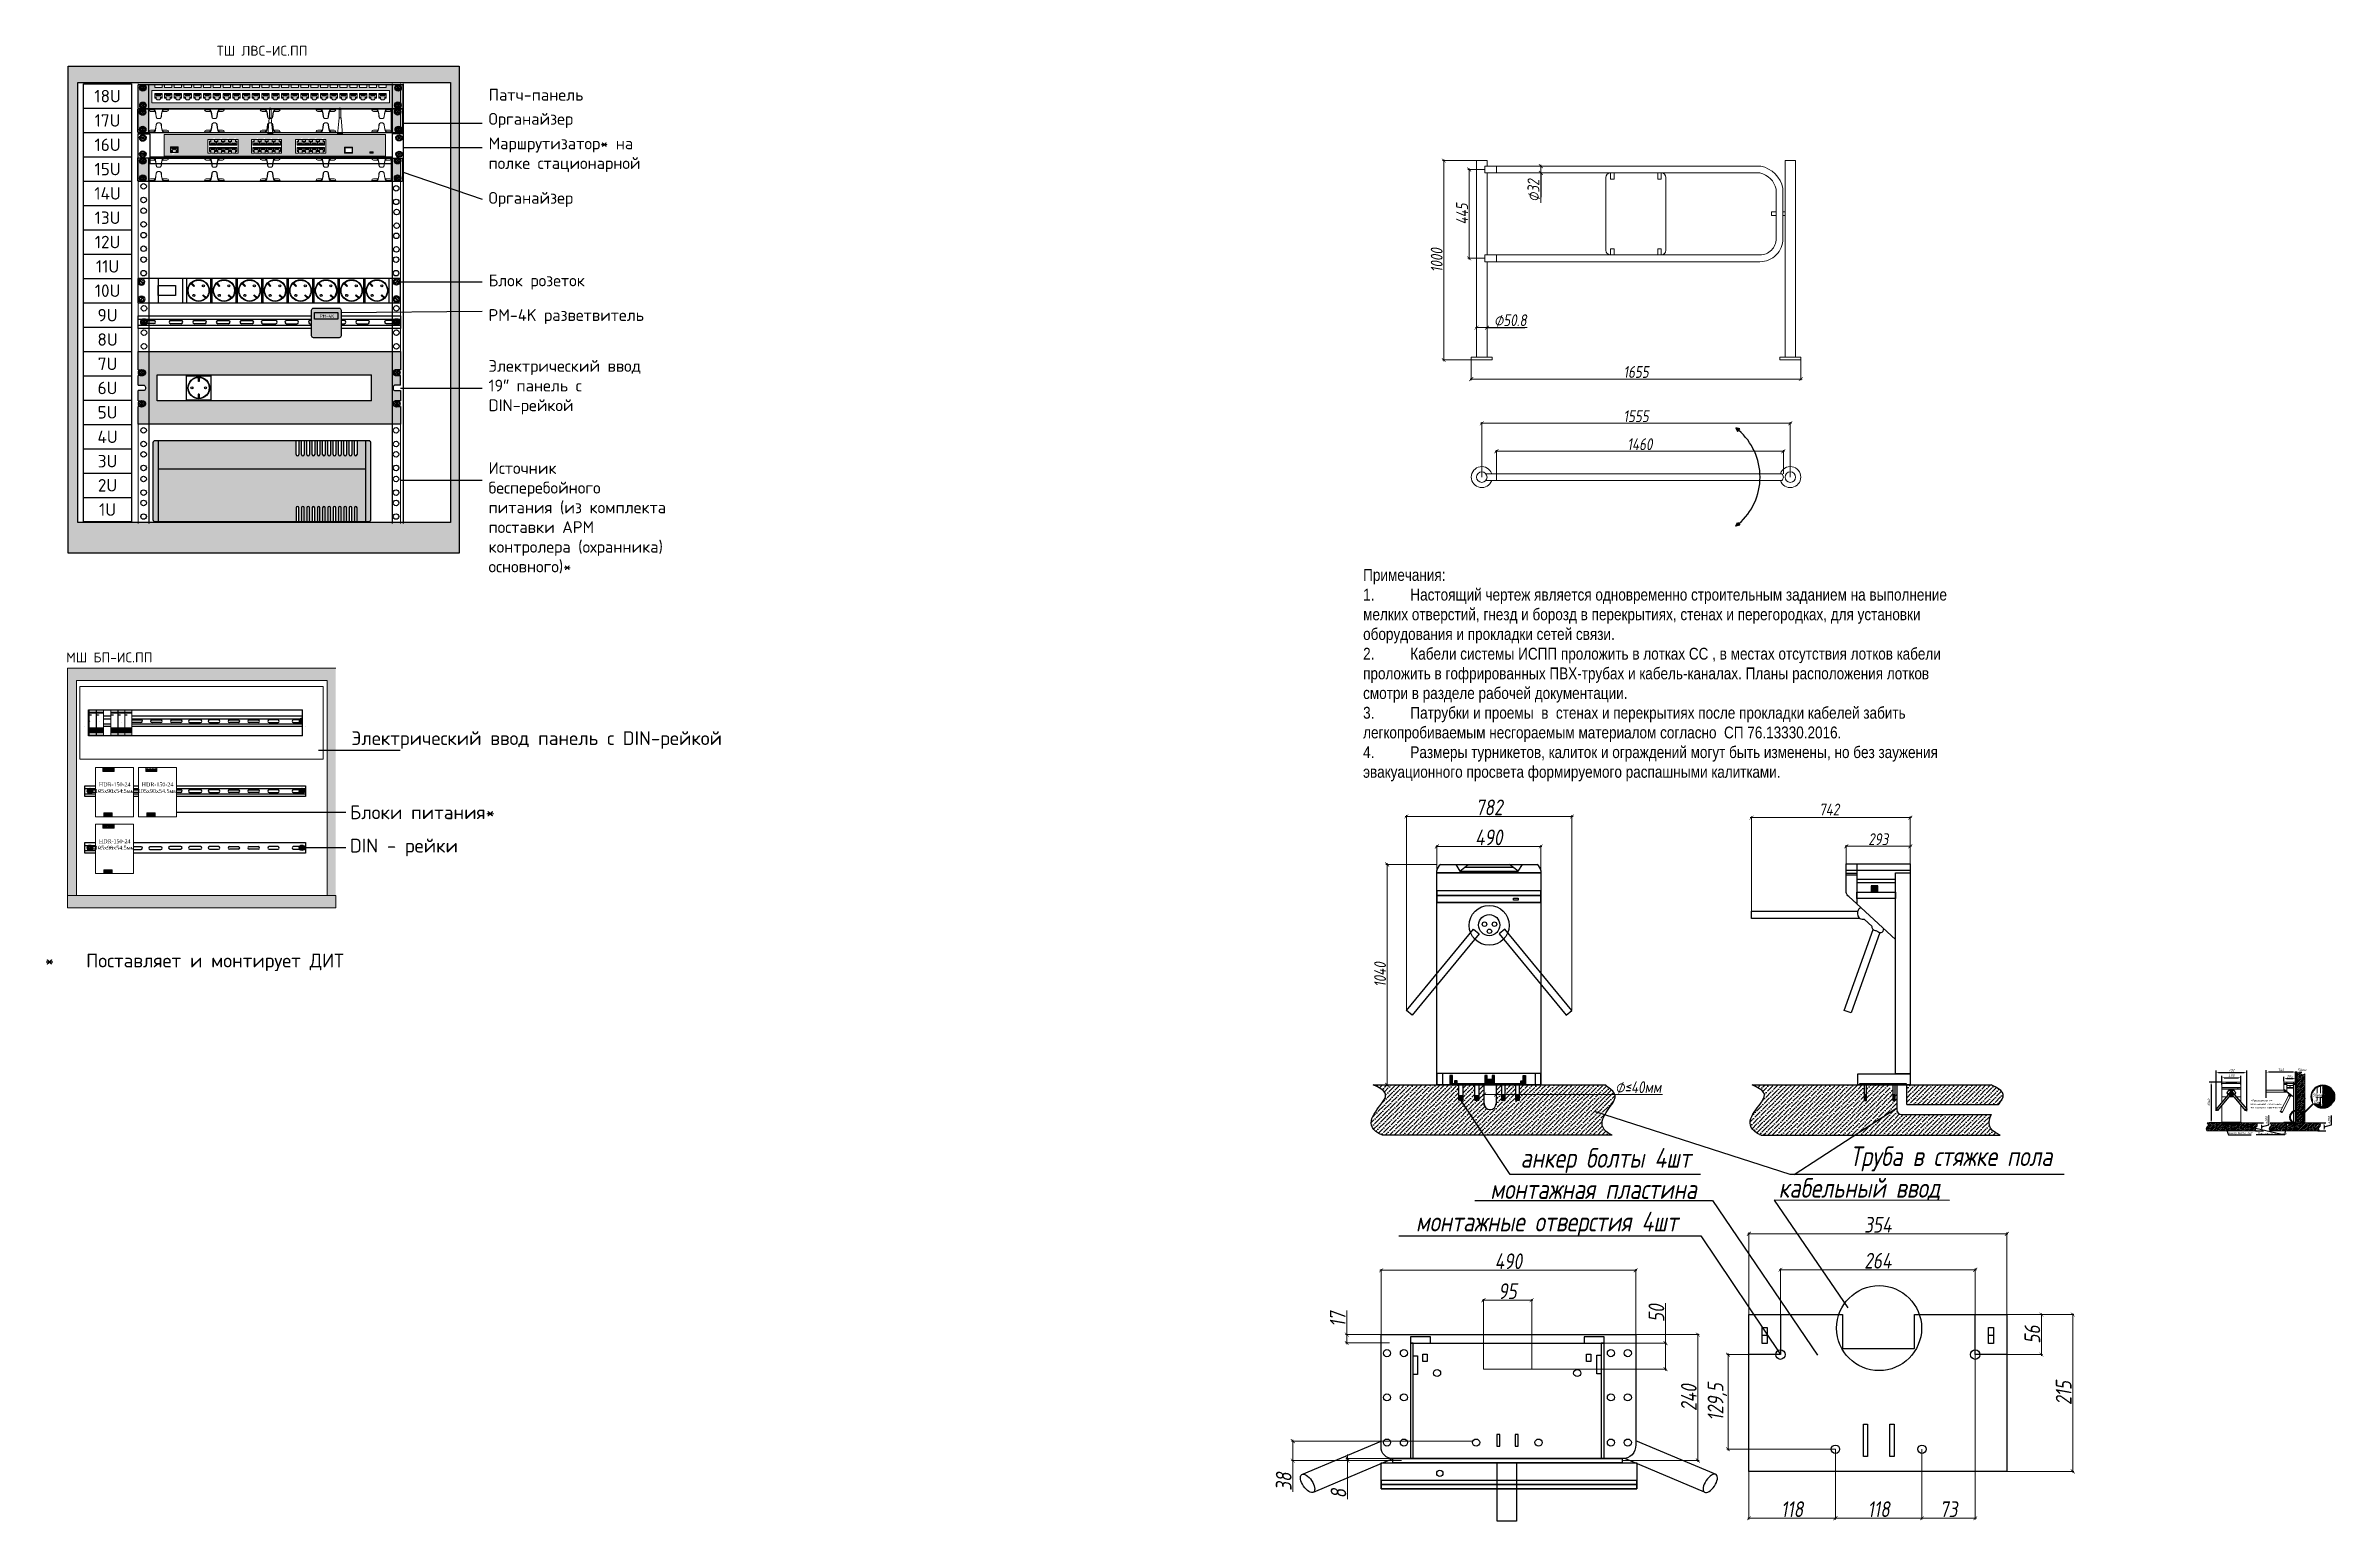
# Model space of a CAD drawing. Header units: millimetres. Extents: x 4247 to 622543, y -201358 to 142419.
# Drawn here: x 238733 to 296863, y -151789 to -114311 of the extents above; entities that cross this region are included whole.
import ezdxf
from ezdxf import colors
from ezdxf.entities.mleader import LeaderData, LeaderLine
from ezdxf.enums import TextEntityAlignment as Align
from ezdxf.math import Vec2, Vec3

# ---------------------------------------------------------------- set-up
doc = ezdxf.new("R2010")
doc.units = ezdxf.units.MM
doc.set_wipeout_variables(frame=1)
doc.layers.get('DEFPOINTS').update_dxf_attribs({"color": 252, "lineweight": 9})
doc.layers.add('(АР) Текст', color=7, linetype='Continuous', lineweight=25)
doc.layers.add('экспликация_назначение_отделка', color=12, linetype='Continuous', lineweight=15)
for name, color, linetype in [('_АТ-Имя', 7, 'Continuous'), ('_АТ-Спецификация', 7, 'Continuous'), ('_БЛ-Маска', 250, 'Continuous'), ('_Оборудование ИСПП', 255, 'Continuous'), ('ИС ПП', 255, 'Continuous'), ('ПОЛЫ', 7, 'Continuous'), ('текст', 7, 'Continuous'), ('Чертёжик', 7, 'Continuous')]:
    doc.layers.add(name, color=color, linetype=linetype)
doc.layers.add('_АТ-Примечания', color=250, linetype='Continuous', plot=False)
doc.layers.add('ЛВС_коммутаторы', color=7, linetype='Continuous', lineweight=25, true_color=0x000000)
doc.styles.add('Arial Narrow МОЙ', font='ARIALN.TTF', dxfattribs={"height": 2.5})
doc.styles.add('AT-Шрифт', font='ARIALN.TTF', dxfattribs={"height": 2.5})
doc.styles.add('GOST-2.304_Type-B_italic', font='GOST_Common Italic.ttf')
doc.styles.add('ICOCPEUR', font='isocpeur.ttf')
doc.styles.add('KOSTY_STYLE', font='isocpeur.ttf')
doc.styles.add('RUSS', font='isocpeur.ttf', dxfattribs={"width": 0.8, "oblique": 10})
doc.styles.add('М2', font='isocpeui.ttf', dxfattribs={"width": 0.8})
doc.dimstyles.new('300 мм М100', dxfattribs={"dimscale": 0, "dimtxt": 300, "dimasz": 100, "dimexe": 30, "dimexo": 0, "dimgap": 30, "dimtad": 1, "dimdec": 0, "dimrnd": 5, "dimzin": 0, "dimdsep": 46, "dimtxsty": 'RUSS', "dimblk": 'ARCHTICK', "dimcen": 0, "dimdle": 30, "dimclrd": 256, "dimclre": 256, "dimclrt": 256, "dimadec": 0, "dimazin": 0, "dimtfac": 1, "dimtdec": 0, "dimtofl": 0, "dimtmove": 1, "dimatfit": 3, "dimfxl": 1, "dimtolj": 1, "dimtzin": 0, "dimlwd": 0, "dimlwe": 0, "dimarcsym": 0})
doc.dimstyles.new('СПДС', dxfattribs={"dimscale": 100, "dimtxt": 2.5, "dimasz": 2.5, "dimexe": 2, "dimexo": 0.625, "dimgap": 1, "dimtad": 1, "dimdec": 0, "dimrnd": 5, "dimtxsty": 'ICOCPEUR', "dimblk": 'OBLIQUE', "dimcen": 2.5, "dimdle": 2, "dimadec": 0, "dimazin": 2, "dimtfac": 0.75, "dimtdec": 0, "dimtmove": 1, "dimatfit": 3, "dimfxl": 1, "dimtfill": 1, "dimtolj": 1, "dimarcsym": 1})
pattern_1 = [(45, (415064.17, -357152.8), (42.09495, 154.348152), [198.4375, -39.6875, 0, -39.6875])]

msp = doc.modelspace()

# ---------------------------------------------------------------- texts
at = {"layer": '(АР) Текст', "color": 7}
for s, insert, char_height, width, attachment_point, style in [('{\\C0;18U}', (240302.031, -115589.777), 317.0059, 1223.96769, 5, 'ICOCPEUR'), ('{\\C0;17U}', (240302.031, -116207.625), 317.0059, 1223.96769, 5, 'ICOCPEUR'), ('{\\C0;16U}', (240302.031, -116825.474), 317.0059, 1223.96769, 5, 'ICOCPEUR'), ('{\\C0;15U}', (240302.031, -117443.322), 317.0059, 1223.96769, 5, 'ICOCPEUR'), ('{\\C0;14U}', (240302.031, -118061.171), 317.0059, 1223.96769, 5, 'ICOCPEUR'), ('{\\C0;13U}', (240302.031, -118679.019), 317.0059, 1223.96769, 5, 'ICOCPEUR'), ('{\\C0;12U}', (240302.031, -119296.868), 317.0059, 1223.96769, 5, 'ICOCPEUR'), ('{\\C0;11U}', (240302.031, -119914.716), 317.0059, 1223.96769, 5, 'ICOCPEUR'), ('{\\C0;10U}', (240302.031, -120532.565), 317.0059, 1223.96769, 5, 'ICOCPEUR'), ('{\\C0;9U}', (240302.031, -121155.049), 317.0059, 1223.96769, 5, 'ICOCPEUR'), ('{\\C0;8U}', (240302.031, -121772.898), 317.0059, 1223.96769, 5, 'ICOCPEUR'), ('{\\C0;7U}', (240302.031, -122390.746), 317.0059, 1223.96769, 5, 'ICOCPEUR'), ('{\\C0;6U}', (240302.031, -123003.959), 317.0059, 1223.96769, 5, 'ICOCPEUR'), ('{\\C0;5U}', (240302.031, -123621.807), 317.0059, 1223.96769, 5, 'ICOCPEUR'), ('{\\W1;\\C0;4U}', (240302.031, -124244.292), 317.00586, 1223.96769, 5, 'ICOCPEUR'), ('{\\W1;\\C0;3U}', (240302.031, -124862.14), 317.00586, 1223.96769, 5, 'ICOCPEUR'), ('{\\W1;\\C0;2U}', (240302.031, -125475.353), 317.00586, 1223.96769, 5, 'ICOCPEUR'), ('{\\W1;\\C0;1U}', (240302.031, -126093.201), 317.00586, 1223.96769, 5, 'ICOCPEUR'), ('{\\C256;Электрический ввод панель с DIN-рейкой }', (246496.888, -131945.545), 350, 13021.83902, 4, 'KOSTY_STYLE'), ('{\\C256;Блоки питания*}', (246458.32, -133782.18), 350, 13021.83902, 4, 'KOSTY_STYLE'), ('{\\C256;DIN - рейки}', (246458.32, -134676.157), 350, 13021.83902, 4, 'KOSTY_STYLE'), ('\\pxi-3,l4,t4;{\\C256;*^IПоставляет и монтирует ДИТ }', (238357.882, -137594.467), 350, 13021.83902, 4, 'KOSTY_STYLE')]:
    msp.add_mtext(s, dxfattribs=dict(at, insert=insert, char_height=char_height, width=width, attachment_point=attachment_point, style=style))
at = {"lineweight": 0, "insert": (244228.24, -114437.962), "char_height": 250, "width": 3155.97428, "attachment_point": 5, "style": 'ICOCPEUR'}
msp.add_mtext('\\pxt21;ТШ ЛВС-ИС.ПП', dxfattribs=at)
at = {"lineweight": 30, "attachment_point": 5, "style": 'ICOCPEUR'}
for s, insert, char_height, width in [('\\pxt21;PM-4К', (245873.792, -121177.373), 80, 430.47307), ('\\pxt21;МШ БП-ИС.ПП', (240345.683, -129847.978), 250, 3155.97428)]:
    msp.add_mtext(s, dxfattribs=dict(at, insert=insert, char_height=char_height, width=width))
at = {"color": 240, "lineweight": 15, "true_color": 0xed1f24, "char_height": 100, "attachment_point": 1, "style": 'ICOCPEUR'}
for insert in [(239999.795, -133024.297), (241087.701, -133024.297), (239999.795, -134466.748)]:
    msp.add_mtext_dynamic_manual_height_columns('\\pxqc;{\\fTimes New Roman|b0|i0|c204|p18;\\C256;HDR-150-24\\fTimes New Roman|b0|i0|c0|p18;\\P\\fTimes New Roman|b0|i0|c204|p18;105х90х54.5мм}', width=968.06134, gutter_width=1250, heights=[453.723], dxfattribs=dict(at, insert=insert))
at = {"layer": 'ИС ПП', "color": 7, "lineweight": 25, "ltscale": 100, "insert": (279784.007, -127603.037), "char_height": 300, "width": 15176.88147, "attachment_point": 2, "style": 'Arial Narrow МОЙ'}
msp.add_mtext('\\pxql;Примечания:\\P1.^IНастоящий чертеж является одновременно строительным заданием на выполнение мелких отверстий, гнезд и борозд в перекрытиях, стенах и перегородках, для установки оборудования и прокладки сетей связи.\\P2.^IКабели системы ИСПП проложить в лотках СС , в местах отсутствия лотков кабели проложить в гофрированных ПВХ-трубах и кабель-каналах. Планы расположения лотков смотри в разделе рабочей документации.\\P3.^IПатрубки и проемы  в  стенах и перекрытиях после прокладки кабелей забить легкопробиваемым несгораемым материалом согласно  СП 76.13330.2016.\\P4.^IРазмеры турникетов, калиток и ограждений могут быть изменены, но без заужения эвакуационного просвета формируемого распашными калитками.', dxfattribs=at)
at = {"layer": 'текст', "char_height": 300, "style": 'KOSTY_STYLE'}
for s, insert, width, attachment_point in [('Патч-панель', (249979.618, -115405.469), 973460.11692, 1), ('Органайзер', (249979.618, -116017.823), 973460.11692, 1), ('\\pxt12;{\\Q0;Маршрутизатор* на \\Pполке стационарной}\\P  ', (249979.618, -116641.137), 3998.24868, 1), ('Органайзер', (249979.618, -118025.079), 973460.11692, 1), ('{\\C256;Блок розеток}', (249979.618, -120312.583), 13021.83902, 4), ('PM-4K разветвитель  ', (249979.618, -121192.304), 4139.2803, 4), ('{\\C256;Электрический ввод \\P19″ панель с \\PDIN-рейкой }', (249979.618, -122983.74), 13021.83902, 4), ('Источник\\Pбесперебойного \\Pпитания (из комплекта поставки АРМ контролера (охранника) основного)* ', (249979.618, -126301.748), 4918.74167, 4)]:
    msp.add_mtext(s, dxfattribs=dict(at, insert=insert, width=width, attachment_point=attachment_point))
at = {"layer": 'Чертёжик', "insert": (284034.227, -133710.828), "char_height": 300, "attachment_point": 5, "style": 'RUSS'}
msp.add_mtext('\\A1;742', dxfattribs=at)
at = {"layer": 'экспликация_назначение_отделка', "color": 18, "true_color": 0x000000, "char_height": 500, "width": 7740.21119, "attachment_point": 5, "line_spacing_factor": 0.648, "style": 'М2'}
for s, insert in [('{\\C256;\\c0;анкер болты 4шт}', (278354.978, -142627.71)), ('Труба в стяжке пола', (287129.411, -142584.9)), ('{\\C256;\\c0;монтажная пластина}', (278046.385, -143353.713)), ('{\\C256;\\c0;кабельный ввод}', (284800.091, -143361.258)), ('{\\C256;\\c0;монтажные отверстия 4шт}', (276861.049, -144246.787))]:
    msp.add_mtext(s, dxfattribs=dict(at, insert=insert))

# ---------------------------------------------------------------- blocks, each defined once
blk = doc.blocks.new('_ArchTick')
at = {"color": 0, "linetype": 'ByBlock', "const_width": 0.15}
blk.add_lwpolyline([(-0.5, -0.5), (0.5, 0.5)], dxfattribs=at)
blk = doc.blocks.new('*D477')
at = {"layer": 'DEFPOINTS', "color": 0, "transparency": 16777216}
for p in [(279119, -145416), (272654, -147050), (279119, -147050)]:
    blk.add_point(p, dxfattribs=at)
at = {"layer": 'Чертёжик', "lineweight": 0, "transparency": 16777216}
for p, q in [((272624, -145416), (279149, -145416)), ((272654, -147050), (272654, -145386)), ((279119, -147050), (279119, -145386))]:
    blk.add_line(p, q, dxfattribs=at)
at = {"layer": 'Чертёжик', "lineweight": 0, "transparency": 16777216, "xscale": 100, "yscale": 100, "zscale": 100, "rotation": 180}
blk.add_blockref('_ArchTick', (272654, -145416), dxfattribs=at)
at = {"layer": 'Чертёжик', "lineweight": 0, "transparency": 16777216, "xscale": 100, "yscale": 100, "zscale": 100}
blk.add_blockref('_ArchTick', (279119, -145416), dxfattribs=at)
at = {"layer": 'Чертёжик', "transparency": 16777216, "insert": (275886, -145186), "char_height": 300, "attachment_point": 5, "style": 'RUSS'}
blk.add_mtext('\\A1;{\\H1.33333x;490}', dxfattribs=at)
blk = doc.blocks.new('*D437')
at = {"layer": 'DEFPOINTS', "color": 0, "transparency": 16777216}
for p in [(276478, -146175), (275251, -147928), (276478, -147928)]:
    blk.add_point(p, dxfattribs=at)
at = {"layer": 'Чертёжик', "lineweight": 0, "transparency": 16777216}
for p, q in [((275221, -146175), (276508, -146175)), ((275251, -147928), (275251, -146145)), ((276478, -147928), (276478, -146145))]:
    blk.add_line(p, q, dxfattribs=at)
at = {"layer": 'Чертёжик', "lineweight": 0, "transparency": 16777216, "xscale": 100, "yscale": 100, "zscale": 100, "rotation": 180}
blk.add_blockref('_ArchTick', (275251, -146175), dxfattribs=at)
at = {"layer": 'Чертёжик', "lineweight": 0, "transparency": 16777216, "xscale": 100, "yscale": 100, "zscale": 100}
blk.add_blockref('_ArchTick', (276478, -146175), dxfattribs=at)
at = {"layer": 'Чертёжик', "transparency": 16777216, "insert": (275865, -145945), "char_height": 300, "attachment_point": 5, "style": 'RUSS'}
blk.add_mtext('\\A1;{\\H1.33333x;95}', dxfattribs=at)
blk = doc.blocks.new('*D438')
at = {"layer": 'DEFPOINTS', "color": 0, "transparency": 16777216}
for p in [(275251, -147268), (279876, -147268), (275251, -147928)]:
    blk.add_point(p, dxfattribs=at)
at = {"layer": 'Чертёжик', "lineweight": 0, "transparency": 16777216}
for p, q in [((279876, -146248), (279876, -147268)), ((275251, -147268), (279906, -147268)), ((279876, -147958), (279876, -147238)), ((275251, -147928), (279906, -147928))]:
    blk.add_line(p, q, dxfattribs=at)
at = {"layer": 'Чертёжик', "lineweight": 0, "transparency": 16777216, "xscale": 100, "yscale": 100, "zscale": 100}
for p, rotation in [((279876, -147268), 90), ((279876, -147928), 270)]:
    blk.add_blockref('_ArchTick', p, dxfattribs=dict(at, rotation=rotation))
at = {"layer": 'Чертёжик', "transparency": 16777216, "insert": (279646, -146505), "char_height": 300, "attachment_point": 5, "rotation": 90, "style": 'RUSS'}
blk.add_mtext('\\A1;{\\H1.33333x;50}', dxfattribs=at)
blk = doc.blocks.new('*D439')
at = {"layer": 'DEFPOINTS', "color": 0, "transparency": 16777216}
for p in [(275282, -147050), (280699, -147050), (278774, -150250)]:
    blk.add_point(p, dxfattribs=at)
at = {"layer": 'Чертёжик', "lineweight": 0, "transparency": 16777216}
for p, q in [((275282, -147050), (280729, -147050)), ((280699, -150280), (280699, -147020)), ((278774, -150250), (280729, -150250))]:
    blk.add_line(p, q, dxfattribs=at)
at = {"layer": 'Чертёжик', "lineweight": 0, "transparency": 16777216, "xscale": 100, "yscale": 100, "zscale": 100}
for p, rotation in [((280699, -147050), 90), ((280699, -150250), 270)]:
    blk.add_blockref('_ArchTick', p, dxfattribs=dict(at, rotation=rotation))
at = {"layer": 'Чертёжик', "transparency": 16777216, "insert": (280469, -148650), "char_height": 300, "attachment_point": 5, "rotation": 90, "style": 'RUSS'}
blk.add_mtext('\\A1;{\\H1.33333x;240}', dxfattribs=at)
blk = doc.blocks.new('*D440')
at = {"layer": 'DEFPOINTS', "color": 0, "transparency": 16777216}
for p in [(271780, -147050), (272654, -147050), (272868, -147260)]:
    blk.add_point(p, dxfattribs=at)
at = {"layer": 'Чертёжик', "lineweight": 0, "transparency": 16777216}
for p, q in [((271780, -146436), (271780, -147050)), ((272654, -147050), (271750, -147050)), ((271780, -147290), (271780, -147020)), ((272868, -147260), (271750, -147260))]:
    blk.add_line(p, q, dxfattribs=at)
at = {"layer": 'Чертёжик', "lineweight": 0, "transparency": 16777216, "xscale": 100, "yscale": 100, "zscale": 100}
for p, rotation in [((271780, -147050), 90), ((271780, -147260), 270)]:
    blk.add_blockref('_ArchTick', p, dxfattribs=dict(at, rotation=rotation))
at = {"layer": 'Чертёжик', "transparency": 16777216, "insert": (271550, -146662), "char_height": 300, "attachment_point": 5, "rotation": 90, "style": 'RUSS'}
blk.add_mtext('\\A1;{\\H1.33333x;17}', dxfattribs=at)
blk = doc.blocks.new('*D441')
at = {"layer": 'DEFPOINTS', "color": 0, "transparency": 16777216}
for p in [(271799, -150198), (272940, -150198), (273167, -150250)]:
    blk.add_point(p, dxfattribs=at)
at = {"layer": 'Чертёжик', "lineweight": 0, "transparency": 16777216}
for p, q in [((272940, -150198), (271769, -150198)), ((273167, -150250), (271769, -150250)), ((271799, -150198), (271799, -150098)), ((271799, -150250), (271799, -150198)), ((271799, -150250), (271799, -150350)), ((271799, -151232), (271799, -150250))]:
    blk.add_line(p, q, dxfattribs=at)
at = {"layer": 'Чертёжик', "lineweight": 0, "transparency": 16777216, "xscale": 100, "yscale": 100, "zscale": 100}
for p, rotation in [((271799, -150198), 270), ((271799, -150250), 90)]:
    blk.add_blockref('_ArchTick', p, dxfattribs=dict(at, rotation=rotation))
at = {"layer": 'Чертёжик', "transparency": 16777216, "insert": (271569, -151087), "char_height": 300, "attachment_point": 5, "rotation": 90, "style": 'RUSS'}
blk.add_mtext('\\A1;{\\H1.33333x;8}', dxfattribs=at)
blk = doc.blocks.new('*D442')
at = {"layer": 'DEFPOINTS', "color": 0, "transparency": 16777216}
for p in [(270409, -149755), (274985, -149755), (272816, -150250)]:
    blk.add_point(p, dxfattribs=at)
at = {"layer": 'Чертёжик', "lineweight": 0, "transparency": 16777216}
for p, q in [((274985, -149755), (270379, -149755)), ((270409, -150280), (270409, -149725)), ((272816, -150250), (270379, -150250)), ((270409, -151041), (270409, -150250))]:
    blk.add_line(p, q, dxfattribs=at)
at = {"layer": 'Чертёжик', "lineweight": 0, "transparency": 16777216, "xscale": 100, "yscale": 100, "zscale": 100}
for p, rotation in [((270409, -149755), 90), ((270409, -150250), 270)]:
    blk.add_blockref('_ArchTick', p, dxfattribs=dict(at, rotation=rotation))
at = {"layer": 'Чертёжик', "transparency": 16777216, "insert": (270179, -150784), "char_height": 300, "attachment_point": 5, "rotation": 90, "style": 'RUSS'}
blk.add_mtext('\\A1;{\\H1.33333x;38}', dxfattribs=at)
blk = doc.blocks.new('*D443')
at = {"layer": 'DEFPOINTS', "color": 0, "transparency": 16777216}
for p in [(288545, -146541), (290221, -146541), (288545, -150524)]:
    blk.add_point(p, dxfattribs=at)
at = {"layer": 'Чертёжик', "lineweight": 0, "transparency": 16777216}
for p, q in [((288545, -146541), (290251, -146541)), ((290221, -150554), (290221, -146511)), ((288545, -150524), (290251, -150524))]:
    blk.add_line(p, q, dxfattribs=at)
at = {"layer": 'Чертёжик', "lineweight": 0, "transparency": 16777216, "xscale": 100, "yscale": 100, "zscale": 100}
for p, rotation in [((290221, -146541), 90), ((290221, -150524), 270)]:
    blk.add_blockref('_ArchTick', p, dxfattribs=dict(at, rotation=rotation))
at = {"layer": 'Чертёжик', "transparency": 16777216, "insert": (289991, -148532), "char_height": 300, "attachment_point": 5, "rotation": 90, "style": 'RUSS'}
blk.add_mtext('\\A1;{\\H1.33333x;215}', dxfattribs=at)
blk = doc.blocks.new('*D444')
at = {"layer": 'DEFPOINTS', "color": 0, "transparency": 16777216}
for p in [(287750, -146541), (289425, -146541), (287803, -147558)]:
    blk.add_point(p, dxfattribs=at)
at = {"layer": 'Чертёжик', "lineweight": 0, "transparency": 16777216}
for p, q in [((287750, -146541), (289455, -146541)), ((289425, -147588), (289425, -146511)), ((287803, -147558), (289455, -147558))]:
    blk.add_line(p, q, dxfattribs=at)
at = {"layer": 'Чертёжик', "lineweight": 0, "transparency": 16777216, "xscale": 100, "yscale": 100, "zscale": 100}
for p, rotation in [((289425, -146541), 90), ((289425, -147558), 270)]:
    blk.add_blockref('_ArchTick', p, dxfattribs=dict(at, rotation=rotation))
at = {"layer": 'Чертёжик', "transparency": 16777216, "insert": (289195, -147049), "char_height": 300, "attachment_point": 5, "rotation": 90, "style": 'RUSS'}
blk.add_mtext('\\A1;{\\H1.33333x;56}', dxfattribs=at)
blk = doc.blocks.new('*D445')
at = {"layer": 'DEFPOINTS', "color": 0, "transparency": 16777216}
for p in [(281464, -147558), (282796, -147558), (284193, -149960)]:
    blk.add_point(p, dxfattribs=at)
at = {"layer": 'Чертёжик', "lineweight": 0, "transparency": 16777216}
for p, q in [((282796, -147558), (281434, -147558)), ((281464, -149990), (281464, -147528)), ((284193, -149960), (281434, -149960))]:
    blk.add_line(p, q, dxfattribs=at)
at = {"layer": 'Чертёжик', "lineweight": 0, "transparency": 16777216, "xscale": 100, "yscale": 100, "zscale": 100}
for p, rotation in [((281464, -147558), 90), ((281464, -149960), 270)]:
    blk.add_blockref('_ArchTick', p, dxfattribs=dict(at, rotation=rotation))
at = {"layer": 'Чертёжик', "transparency": 16777216, "insert": (281194, -148759), "char_height": 300, "attachment_point": 5, "rotation": 90, "style": 'RUSS'}
blk.add_mtext('\\A1;{\\H1.33333x;129,5}', dxfattribs=at)
blk = doc.blocks.new('*D446')
at = {"layer": 'DEFPOINTS', "color": 0, "transparency": 16777216}
for p in [(288545, -144489), (281995, -146541), (288545, -146541)]:
    blk.add_point(p, dxfattribs=at)
at = {"layer": 'Чертёжик', "lineweight": 0, "transparency": 16777216}
for p, q in [((281965, -144489), (288575, -144489)), ((281995, -146541), (281995, -144459)), ((288545, -146541), (288545, -144459))]:
    blk.add_line(p, q, dxfattribs=at)
at = {"layer": 'Чертёжик', "lineweight": 0, "transparency": 16777216, "xscale": 100, "yscale": 100, "zscale": 100, "rotation": 180}
blk.add_blockref('_ArchTick', (281995, -144489), dxfattribs=at)
at = {"layer": 'Чертёжик', "lineweight": 0, "transparency": 16777216, "xscale": 100, "yscale": 100, "zscale": 100}
blk.add_blockref('_ArchTick', (288545, -144489), dxfattribs=at)
at = {"layer": 'Чертёжик', "transparency": 16777216, "insert": (285270, -144259), "char_height": 300, "attachment_point": 5, "style": 'RUSS'}
blk.add_mtext('\\A1;{\\H1.33333x;354}', dxfattribs=at)
blk = doc.blocks.new('*D447')
at = {"layer": 'DEFPOINTS', "color": 0, "transparency": 16777216}
for p in [(287744, -145402), (282796, -147558), (287744, -147558)]:
    blk.add_point(p, dxfattribs=at)
at = {"layer": 'Чертёжик', "lineweight": 0, "transparency": 16777216}
for p, q in [((282766, -145402), (287774, -145402)), ((282796, -147558), (282796, -145372)), ((287744, -147558), (287744, -145372))]:
    blk.add_line(p, q, dxfattribs=at)
at = {"layer": 'Чертёжик', "lineweight": 0, "transparency": 16777216, "xscale": 100, "yscale": 100, "zscale": 100, "rotation": 180}
blk.add_blockref('_ArchTick', (282796, -145402), dxfattribs=at)
at = {"layer": 'Чертёжик', "lineweight": 0, "transparency": 16777216, "xscale": 100, "yscale": 100, "zscale": 100}
blk.add_blockref('_ArchTick', (287744, -145402), dxfattribs=at)
at = {"layer": 'Чертёжик', "transparency": 16777216, "insert": (285270, -145172), "char_height": 300, "attachment_point": 5, "style": 'RUSS'}
blk.add_mtext('\\A1;{\\H1.33333x;264}', dxfattribs=at)
blk = doc.blocks.new('*D448')
at = {"layer": 'DEFPOINTS', "color": 0, "transparency": 16777216}
for p in [(284193, -149960), (286391, -149960), (286391, -151714)]:
    blk.add_point(p, dxfattribs=at)
at = {"layer": 'Чертёжик', "lineweight": 0, "transparency": 16777216}
for p, q in [((284193, -149960), (284193, -151744)), ((286391, -149960), (286391, -151744)), ((284163, -151714), (286421, -151714))]:
    blk.add_line(p, q, dxfattribs=at)
at = {"layer": 'Чертёжик', "lineweight": 0, "transparency": 16777216, "xscale": 100, "yscale": 100, "zscale": 100, "rotation": 180}
blk.add_blockref('_ArchTick', (284193, -151714), dxfattribs=at)
at = {"layer": 'Чертёжик', "lineweight": 0, "transparency": 16777216, "xscale": 100, "yscale": 100, "zscale": 100}
blk.add_blockref('_ArchTick', (286391, -151714), dxfattribs=at)
at = {"layer": 'Чертёжик', "transparency": 16777216, "insert": (285292, -151484), "char_height": 300, "attachment_point": 5, "style": 'RUSS'}
blk.add_mtext('\\A1;{\\H1.33333x;118}', dxfattribs=at)
blk = doc.blocks.new('*D449')
at = {"layer": 'DEFPOINTS', "color": 0, "transparency": 16777216}
for p in [(281995, -149960), (284193, -149960), (284193, -151714)]:
    blk.add_point(p, dxfattribs=at)
at = {"layer": 'Чертёжик', "lineweight": 0, "transparency": 16777216}
for p, q in [((281995, -149960), (281995, -151744)), ((284193, -149960), (284193, -151744)), ((281965, -151714), (284223, -151714))]:
    blk.add_line(p, q, dxfattribs=at)
at = {"layer": 'Чертёжик', "lineweight": 0, "transparency": 16777216, "xscale": 100, "yscale": 100, "zscale": 100, "rotation": 180}
blk.add_blockref('_ArchTick', (281995, -151714), dxfattribs=at)
at = {"layer": 'Чертёжик', "lineweight": 0, "transparency": 16777216, "xscale": 100, "yscale": 100, "zscale": 100}
blk.add_blockref('_ArchTick', (284193, -151714), dxfattribs=at)
at = {"layer": 'Чертёжик', "transparency": 16777216, "insert": (283094, -151484), "char_height": 300, "attachment_point": 5, "style": 'RUSS'}
blk.add_mtext('\\A1;{\\H1.33333x;118}', dxfattribs=at)
blk = doc.blocks.new('*D450')
at = {"layer": 'DEFPOINTS', "color": 0, "transparency": 16777216}
for p in [(287744, -147558), (286391, -149960), (287744, -151714)]:
    blk.add_point(p, dxfattribs=at)
at = {"layer": 'Чертёжик', "lineweight": 0, "transparency": 16777216}
for p, q in [((287744, -147558), (287744, -151744)), ((286391, -149960), (286391, -151744)), ((286361, -151714), (287774, -151714))]:
    blk.add_line(p, q, dxfattribs=at)
at = {"layer": 'Чертёжик', "lineweight": 0, "transparency": 16777216, "xscale": 100, "yscale": 100, "zscale": 100, "rotation": 180}
blk.add_blockref('_ArchTick', (286391, -151714), dxfattribs=at)
at = {"layer": 'Чертёжик', "lineweight": 0, "transparency": 16777216, "xscale": 100, "yscale": 100, "zscale": 100}
blk.add_blockref('_ArchTick', (287744, -151714), dxfattribs=at)
at = {"layer": 'Чертёжик', "transparency": 16777216, "insert": (287068, -151484), "char_height": 300, "attachment_point": 5, "style": 'RUSS'}
blk.add_mtext('\\A1;{\\H1.33333x;73}', dxfattribs=at)
blk = doc.blocks.new('*D451')
at = {"layer": 'DEFPOINTS', "color": 0, "transparency": 16777216}
for p in [(276709, -134649), (274069, -135323), (276709, -135323)]:
    blk.add_point(p, dxfattribs=at)
at = {"layer": 'Чертёжик', "lineweight": 0, "transparency": 16777216}
for p, q in [((274039, -134649), (276739, -134649)), ((274069, -135323), (274069, -134619)), ((276709, -135323), (276709, -134619))]:
    blk.add_line(p, q, dxfattribs=at)
at = {"layer": 'Чертёжик', "lineweight": 0, "transparency": 16777216, "xscale": 100, "yscale": 100, "zscale": 100, "rotation": 180}
blk.add_blockref('_ArchTick', (274069, -134649), dxfattribs=at)
at = {"layer": 'Чертёжик', "lineweight": 0, "transparency": 16777216, "xscale": 100, "yscale": 100, "zscale": 100}
blk.add_blockref('_ArchTick', (276709, -134649), dxfattribs=at)
at = {"layer": 'Чертёжик', "transparency": 16777216, "insert": (275389, -134419), "char_height": 300, "attachment_point": 5, "style": 'RUSS'}
blk.add_mtext('\\A1;{\\H1.33333x;490}', dxfattribs=at)
blk = doc.blocks.new('*D452')
at = {"layer": 'DEFPOINTS', "color": 0, "transparency": 16777216}
for p in [(277501, -133887), (273295, -138818), (277501, -138818)]:
    blk.add_point(p, dxfattribs=at)
at = {"layer": 'Чертёжик', "lineweight": 0, "transparency": 16777216}
for p, q in [((273265, -133887), (277531, -133887)), ((273295, -138818), (273295, -133857)), ((277501, -138818), (277501, -133857))]:
    blk.add_line(p, q, dxfattribs=at)
at = {"layer": 'Чертёжик', "lineweight": 0, "transparency": 16777216, "xscale": 100, "yscale": 100, "zscale": 100, "rotation": 180}
blk.add_blockref('_ArchTick', (273295, -133887), dxfattribs=at)
at = {"layer": 'Чертёжик', "lineweight": 0, "transparency": 16777216, "xscale": 100, "yscale": 100, "zscale": 100}
blk.add_blockref('_ArchTick', (277501, -133887), dxfattribs=at)
at = {"layer": 'Чертёжик', "transparency": 16777216, "insert": (275398, -133657), "char_height": 300, "attachment_point": 5, "style": 'RUSS'}
blk.add_mtext('\\A1;{\\H1.33333x;782}', dxfattribs=at)
blk = doc.blocks.new('*D478')
at = {"layer": 'DEFPOINTS', "color": 0, "transparency": 16777216}
for p in [(272806, -135106), (274069, -135106), (274069, -140705)]:
    blk.add_point(p, dxfattribs=at)
at = {"layer": 'Чертёжик', "lineweight": 0, "transparency": 16777216}
for p, q in [((274069, -135106), (272776, -135106)), ((272806, -140735), (272806, -135076)), ((274069, -140705), (272776, -140705))]:
    blk.add_line(p, q, dxfattribs=at)
at = {"layer": 'Чертёжик', "lineweight": 0, "transparency": 16777216, "xscale": 100, "yscale": 100, "zscale": 100}
for p, rotation in [((272806, -135106), 90), ((272806, -140705), 270)]:
    blk.add_blockref('_ArchTick', p, dxfattribs=dict(at, rotation=rotation))
at = {"layer": 'Чертёжик', "transparency": 16777216, "insert": (272626, -137905), "char_height": 300, "attachment_point": 5, "rotation": 90, "style": 'RUSS'}
blk.add_mtext('\\A1;1040', dxfattribs=at)
blk = doc.blocks.new('*D453')
at = {"layer": 'DEFPOINTS', "color": 0, "transparency": 16777216}
for p in [(275268, -140953), (275574, -140953), (275574, -140953)]:
    blk.add_point(p, dxfattribs=at)
at = {"layer": 'Чертёжик', "lineweight": 0, "transparency": 16777216}
for p, q in [((275238, -140953), (275604, -140953)), ((275268, -140953), (275268, -140983)), ((275574, -140953), (275574, -140983)), ((279801, -140953), (275574, -140953))]:
    blk.add_line(p, q, dxfattribs=at)
at = {"layer": 'Чертёжик', "lineweight": 0, "transparency": 16777216, "xscale": 100, "yscale": 100, "zscale": 100, "rotation": 180}
blk.add_blockref('_ArchTick', (275268, -140953), dxfattribs=at)
at = {"layer": 'Чертёжик', "lineweight": 0, "transparency": 16777216, "xscale": 100, "yscale": 100, "zscale": 100}
blk.add_blockref('_ArchTick', (275574, -140953), dxfattribs=at)
at = {"layer": 'Чертёжик', "transparency": 16777216, "insert": (279186, -140773), "char_height": 300, "attachment_point": 5, "style": 'RUSS'}
blk.add_mtext('\\A1;⌀≤40мм', dxfattribs=at)
blk = doc.blocks.new('*D479')
at = {"layer": 'DEFPOINTS', "color": 0, "transparency": 16777216}
for p in [(286095, -134646), (284469, -135095), (286095, -135095)]:
    blk.add_point(p, dxfattribs=at)
at = {"layer": 'Чертёжик', "lineweight": 0, "transparency": 16777216}
for p, q in [((284439, -134646), (286125, -134646)), ((284469, -135095), (284469, -134616)), ((286095, -135095), (286095, -134616))]:
    blk.add_line(p, q, dxfattribs=at)
at = {"layer": 'Чертёжик', "lineweight": 0, "transparency": 16777216, "xscale": 100, "yscale": 100, "zscale": 100, "rotation": 180}
blk.add_blockref('_ArchTick', (284469, -134646), dxfattribs=at)
at = {"layer": 'Чертёжик', "lineweight": 0, "transparency": 16777216, "xscale": 100, "yscale": 100, "zscale": 100}
blk.add_blockref('_ArchTick', (286095, -134646), dxfattribs=at)
at = {"layer": 'Чертёжик', "transparency": 16777216, "insert": (285282, -134466), "char_height": 300, "attachment_point": 5, "style": 'RUSS'}
blk.add_mtext('\\A1;293', dxfattribs=at)
blk = doc.blocks.new('*D480')
at = {"lineweight": 0, "transparency": 16777216}
for p, q in [((275076, -117228), (274214, -117228)), ((274244, -122320), (274244, -117198)), ((275076, -122290), (274214, -122290))]:
    blk.add_line(p, q, dxfattribs=at)
at = {"layer": 'DEFPOINTS', "color": 0, "transparency": 16777216}
for p in [(274244, -117228), (275076, -117228), (275076, -122290)]:
    blk.add_point(p, dxfattribs=at)
at = {"lineweight": 0, "transparency": 16777216, "xscale": 100, "yscale": 100, "zscale": 100}
for p, rotation in [((274244, -117228), 90), ((274244, -122290), 270)]:
    blk.add_blockref('_ArchTick', p, dxfattribs=dict(at, rotation=rotation))
at = {"lineweight": 30, "transparency": 16777216, "insert": (274064, -119759), "char_height": 300, "attachment_point": 5, "rotation": 90, "style": 'RUSS'}
blk.add_mtext('\\A1;1000', dxfattribs=at)
blk = doc.blocks.new('*D481')
at = {"lineweight": 0, "transparency": 16777216}
for p, q in [((274942, -122290), (274942, -122807)), ((283314, -122290), (283314, -122807)), ((274912, -122777), (283344, -122777))]:
    blk.add_line(p, q, dxfattribs=at)
at = {"layer": 'DEFPOINTS', "color": 0, "transparency": 16777216}
for p in [(274942, -122290), (283314, -122290), (283314, -122777)]:
    blk.add_point(p, dxfattribs=at)
at = {"lineweight": 0, "transparency": 16777216, "xscale": 100, "yscale": 100, "zscale": 100, "rotation": 180}
blk.add_blockref('_ArchTick', (274942, -122777), dxfattribs=at)
at = {"lineweight": 0, "transparency": 16777216, "xscale": 100, "yscale": 100, "zscale": 100}
blk.add_blockref('_ArchTick', (283314, -122777), dxfattribs=at)
at = {"lineweight": 30, "transparency": 16777216, "insert": (279128, -122597), "char_height": 300, "attachment_point": 5, "style": 'RUSS'}
blk.add_mtext('\\A1;1655', dxfattribs=at)
blk = doc.blocks.new('*D482')
at = {"lineweight": 0, "transparency": 16777216}
for p, q in [((275288, -117455), (274859, -117455)), ((274889, -117425), (274889, -119740)), ((275288, -119710), (274859, -119710))]:
    blk.add_line(p, q, dxfattribs=at)
at = {"layer": 'DEFPOINTS', "color": 0, "transparency": 16777216}
for p in [(275288, -117455), (274889, -119710), (275288, -119710)]:
    blk.add_point(p, dxfattribs=at)
at = {"lineweight": 0, "transparency": 16777216, "xscale": 100, "yscale": 100, "zscale": 100}
for p, rotation in [((274889, -117455), 90), ((274889, -119710), 270)]:
    blk.add_blockref('_ArchTick', p, dxfattribs=dict(at, rotation=rotation))
at = {"lineweight": 30, "transparency": 16777216, "insert": (274709, -118582), "char_height": 300, "attachment_point": 5, "rotation": 90, "style": 'RUSS'}
blk.add_mtext('\\A1;445', dxfattribs=at)
blk = doc.blocks.new('*D454')
at = {"lineweight": 0, "transparency": 16777216}
for p, q in [((276875, -117369), (276680, -117369)), ((276710, -117571), (276710, -117339)), ((276875, -117541), (276680, -117541)), ((276710, -118297), (276710, -117541))]:
    blk.add_line(p, q, dxfattribs=at)
at = {"layer": 'DEFPOINTS', "color": 0, "transparency": 16777216}
for p in [(276710, -117369), (276875, -117369), (276875, -117541)]:
    blk.add_point(p, dxfattribs=at)
at = {"lineweight": 0, "transparency": 16777216, "xscale": 100, "yscale": 100, "zscale": 100}
for p, rotation in [((276710, -117369), 90), ((276710, -117541), 270)]:
    blk.add_blockref('_ArchTick', p, dxfattribs=dict(at, rotation=rotation))
at = {"lineweight": 30, "transparency": 16777216, "insert": (276530, -117988), "char_height": 300, "attachment_point": 5, "rotation": 90, "style": 'RUSS'}
blk.add_mtext('\\A1;⌀32', dxfattribs=at)
blk = doc.blocks.new('*D455')
at = {"lineweight": 0, "transparency": 16777216}
for p, q in [((275046, -121471), (275373, -121471)), ((275076, -121518), (275076, -121441)), ((275343, -121518), (275343, -121441)), ((276364, -121471), (275343, -121471))]:
    blk.add_line(p, q, dxfattribs=at)
at = {"layer": 'DEFPOINTS', "color": 0, "transparency": 16777216}
for p in [(275343, -121471), (275076, -121518), (275343, -121518)]:
    blk.add_point(p, dxfattribs=at)
at = {"lineweight": 0, "transparency": 16777216, "xscale": 100, "yscale": 100, "zscale": 100, "rotation": 180}
blk.add_blockref('_ArchTick', (275076, -121471), dxfattribs=at)
at = {"lineweight": 0, "transparency": 16777216, "xscale": 100, "yscale": 100, "zscale": 100}
blk.add_blockref('_ArchTick', (275343, -121471), dxfattribs=at)
at = {"lineweight": 30, "transparency": 16777216, "insert": (275936, -121291), "char_height": 300, "attachment_point": 5, "style": 'RUSS'}
blk.add_mtext('\\A1;⌀50.8', dxfattribs=at)
blk = doc.blocks.new('*D456')
at = {"lineweight": 0, "transparency": 16777216}
for p, q in [((275550, -124612), (282900, -124612)), ((275580, -125181), (275580, -124582)), ((282870, -125181), (282870, -124582))]:
    blk.add_line(p, q, dxfattribs=at)
at = {"layer": 'DEFPOINTS', "color": 0, "transparency": 16777216}
for p in [(282870, -124612), (275580, -125181), (282870, -125181)]:
    blk.add_point(p, dxfattribs=at)
at = {"lineweight": 0, "transparency": 16777216, "xscale": 100, "yscale": 100, "zscale": 100, "rotation": 180}
blk.add_blockref('_ArchTick', (275580, -124612), dxfattribs=at)
at = {"lineweight": 0, "transparency": 16777216, "xscale": 100, "yscale": 100, "zscale": 100}
blk.add_blockref('_ArchTick', (282870, -124612), dxfattribs=at)
at = {"transparency": 16777216, "insert": (279225, -124432), "char_height": 300, "attachment_point": 5, "style": 'RUSS'}
blk.add_mtext('\\A1;1460', dxfattribs=at)
blk = doc.blocks.new('*D483')
at = {"lineweight": 0, "transparency": 16777216}
for p, q in [((275180, -123901), (283077, -123901)), ((275210, -125267), (275210, -123871)), ((283047, -125267), (283047, -123871))]:
    blk.add_line(p, q, dxfattribs=at)
at = {"layer": 'DEFPOINTS', "color": 0, "transparency": 16777216}
for p in [(283047, -123901), (275210, -125267), (283047, -125267)]:
    blk.add_point(p, dxfattribs=at)
at = {"lineweight": 0, "transparency": 16777216, "xscale": 100, "yscale": 100, "zscale": 100, "rotation": 180}
blk.add_blockref('_ArchTick', (275210, -123901), dxfattribs=at)
at = {"lineweight": 0, "transparency": 16777216, "xscale": 100, "yscale": 100, "zscale": 100}
blk.add_blockref('_ArchTick', (283047, -123901), dxfattribs=at)
at = {"transparency": 16777216, "insert": (279128, -123721), "char_height": 300, "width": 244.08, "attachment_point": 5, "style": 'RUSS'}
blk.add_mtext('\\A1;1555', dxfattribs=at)
blk = doc.blocks.new('план Новый корпус (не печатать) 2$0$_Dot')
at = {"color": 251, "linetype": 'ByBlock', "lineweight": -2}
blk.add_line((-0.5, 0), (-1, 0), dxfattribs=at)
at = {"color": 251, "linetype": 'ByBlock', "const_width": 0.5}
blk.add_lwpolyline([(-0.25, 0, 1), (0.25, 0, 1)], format="xyb", close=True, dxfattribs=at)
blk = doc.blocks.new('*D520')
at = {"color": 0, "lineweight": -2, "transparency": 16777216}
for p, q in [((294004, -140698), (294004, -140476)), ((294067, -140526), (294432, -140526)), ((294494, -140698), (294494, -140476))]:
    blk.add_line(p, q, dxfattribs=at)
at = {"color": 0, "transparency": 16777216}
for points in [[(294067, -140515), (294067, -140536), (294004, -140526)], [(294432, -140515), (294432, -140536), (294494, -140526)]]:
    blk.add_solid(points, dxfattribs=at)
at = {"color": 0, "lineweight": 20, "transparency": 16777216, "insert": (294249, -140470), "char_height": 62.5, "attachment_point": 5, "style": 'GOST-2.304_Type-B_italic', "bg_fill": 3, "box_fill_scale": 1.1, "bg_fill_color": 256, "bg_fill_true_color": 13158600, "bg_fill_transparency": 0}
blk.add_mtext('\\A1;490', dxfattribs=at)
at = {"layer": 'DEFPOINTS', "color": 0, "transparency": 16777216}
for p in [(294494, -140526), (294004, -140713), (294494, -140713)]:
    blk.add_point(p, dxfattribs=at)
blk = doc.blocks.new('*D514')
at = {"color": 0, "lineweight": -2, "transparency": 16777216}
for p, q in [((293860, -141362), (293860, -140338)), ((293923, -140388), (294577, -140388)), ((294640, -141375), (294640, -140338))]:
    blk.add_line(p, q, dxfattribs=at)
at = {"color": 0, "transparency": 16777216}
for points in [[(293923, -140378), (293923, -140398), (293860, -140388)], [(294577, -140378), (294577, -140398), (294640, -140388)]]:
    blk.add_solid(points, dxfattribs=at)
at = {"layer": 'DEFPOINTS', "color": 0, "transparency": 16777216}
for p in [(294640, -140388), (293860, -141378), (294640, -141391)]:
    blk.add_point(p, dxfattribs=at)
at = {"color": 0, "lineweight": 20, "transparency": 16777216, "insert": (294250, -140331), "char_height": 62.5, "attachment_point": 5, "style": 'GOST-2.304_Type-B_italic', "bg_fill": 3, "box_fill_scale": 1.1, "bg_fill_color": 256, "bg_fill_true_color": 13158600, "bg_fill_transparency": 0}
blk.add_mtext('\\A1;782', dxfattribs=at)
blk = doc.blocks.new('*D521')
at = {"color": 0, "lineweight": -2, "transparency": 16777216}
for p, q in [((294015, -140634), (293686, -140634)), ((293736, -140696), (293736, -141611)), ((294015, -141673), (293686, -141673))]:
    blk.add_line(p, q, dxfattribs=at)
at = {"color": 0, "transparency": 16777216}
for points in [[(293725, -140696), (293746, -140696), (293736, -140634)], [(293725, -141611), (293746, -141611), (293736, -141673)]]:
    blk.add_solid(points, dxfattribs=at)
at = {"layer": 'DEFPOINTS', "color": 0, "transparency": 16777216}
for p in [(294031, -140634), (293736, -141673), (294031, -141673)]:
    blk.add_point(p, dxfattribs=at)
at = {"color": 0, "lineweight": 20, "transparency": 16777216, "insert": (293680, -141154), "char_height": 62.5, "attachment_point": 5, "rotation": 90, "style": 'GOST-2.304_Type-B_italic', "bg_fill": 3, "box_fill_scale": 1.1, "bg_fill_color": 256, "bg_fill_true_color": 13158600, "bg_fill_transparency": 0}
blk.add_mtext('\\A1;1040', dxfattribs=at)
blk = doc.blocks.new('*D515')
at = {"color": 0, "lineweight": -2, "transparency": 16777216}
for p, q in [((295138, -141034), (295138, -140331)), ((295817, -140381), (295200, -140381)), ((295880, -140836), (295880, -140331))]:
    blk.add_line(p, q, dxfattribs=at)
at = {"color": 0, "transparency": 16777216}
for points in [[(295200, -140371), (295200, -140392), (295138, -140381)], [(295817, -140371), (295817, -140392), (295880, -140381)]]:
    blk.add_solid(points, dxfattribs=at)
at = {"layer": 'DEFPOINTS', "color": 0, "transparency": 16777216}
for p in [(295138, -140381), (295138, -141050), (295880, -140852)]:
    blk.add_point(p, dxfattribs=at)
at = {"color": 0, "lineweight": 20, "transparency": 16777216, "insert": (295509, -140325), "char_height": 62.5, "attachment_point": 5, "style": 'GOST-2.304_Type-B_italic', "bg_fill": 3, "box_fill_scale": 1.1, "bg_fill_color": 256, "bg_fill_true_color": 13158600, "bg_fill_transparency": 0}
blk.add_mtext('\\A1;740', dxfattribs=at)
blk = doc.blocks.new('*D512')
at = {"color": 0, "lineweight": -2, "transparency": 16777216}
for p, q in [((295817, -140381), (295755, -140381)), ((295880, -141637), (295880, -140331)), ((295916, -141637), (295916, -140331)), ((295978, -140381), (296041, -140381))]:
    blk.add_line(p, q, dxfattribs=at)
at = {"layer": 'DEFPOINTS', "color": 0, "transparency": 16777216}
for p in [(295880, -141653), (295916, -141653)]:
    blk.add_point(p, dxfattribs=at)
at = {"color": 0, "lineweight": 20, "transparency": 16777216, "insert": (296041, -140325), "char_height": 62.5, "width": 467.84, "attachment_point": 5, "style": 'GOST-2.304_Type-B_italic', "bg_fill": 3, "box_fill_scale": 1.1, "bg_fill_color": 256, "bg_fill_true_color": 13158600, "bg_fill_transparency": 0}
blk.add_mtext('\\A1;50мм', dxfattribs=at)
at = {"color": 0, "lineweight": -2, "transparency": 16777216}
blk.add_line((295880, -140381), (295916, -140381), dxfattribs=at)
at = {"color": 0, "transparency": 16777216}
for points in [[(295817, -140371), (295817, -140392), (295880, -140381)], [(295978, -140371), (295978, -140392), (295916, -140381)]]:
    blk.add_solid(points, dxfattribs=at)
at = {"layer": 'DEFPOINTS', "color": 0, "transparency": 16777216}
blk.add_point((295916, -140381), dxfattribs=at)
blk = doc.blocks.new('*D516')
at = {"color": 0, "lineweight": -2, "transparency": 16777216}
for p, q in [((295587, -140618), (295587, -140498)), ((295817, -140548), (295649, -140548)), ((295880, -140618), (295880, -140498))]:
    blk.add_line(p, q, dxfattribs=at)
at = {"color": 0, "transparency": 16777216}
for points in [[(295649, -140538), (295649, -140558), (295587, -140548)], [(295817, -140538), (295817, -140558), (295880, -140548)]]:
    blk.add_solid(points, dxfattribs=at)
at = {"color": 0, "lineweight": 20, "transparency": 16777216, "insert": (295733, -140492), "char_height": 62.5, "attachment_point": 5, "style": 'GOST-2.304_Type-B_italic', "bg_fill": 3, "box_fill_scale": 1.1, "bg_fill_color": 256, "bg_fill_true_color": 13158600, "bg_fill_transparency": 0}
blk.add_mtext('\\A1;295', dxfattribs=at)
at = {"layer": 'DEFPOINTS', "color": 0, "transparency": 16777216}
for p in [(295587, -140548), (295587, -140633), (295880, -140633)]:
    blk.add_point(p, dxfattribs=at)
blk = doc.blocks.new('*D517')
at = {"color": 0, "lineweight": -2, "transparency": 16777216}
for p, q in [((294859, -141673), (295065, -141673)), ((295015, -141773), (295205, -141717)), ((295015, -141736), (295015, -141811)), ((295205, -141717), (295205, -141484)), ((294859, -141873), (295065, -141873))]:
    blk.add_line(p, q, dxfattribs=at)
at = {"color": 0, "lineweight": 20, "transparency": 16777216, "insert": (295146, -141600), "char_height": 62.5, "attachment_point": 5, "rotation": 90, "style": 'GOST-2.304_Type-B_italic', "bg_fill": 3, "box_fill_scale": 1.1, "bg_fill_color": 256, "bg_fill_true_color": 13158600, "bg_fill_transparency": 0}
blk.add_mtext('\\A1;{\\H1.08333x;≥}200', dxfattribs=at)
at = {"color": 0, "transparency": 16777216}
for points in [[(295005, -141736), (295026, -141736), (295015, -141673)], [(295005, -141811), (295026, -141811), (295015, -141873)]]:
    blk.add_solid(points, dxfattribs=at)
at = {"layer": 'DEFPOINTS', "color": 0, "transparency": 16777216}
for p in [(294844, -141673), (294844, -141873), (295015, -141873)]:
    blk.add_point(p, dxfattribs=at)
blk = doc.blocks.new('*D513')
at = {"color": 0, "lineweight": -2, "transparency": 16777216}
for p, q in [((296448, -141673), (296654, -141673)), ((296604, -141773), (296793, -141717)), ((296604, -141736), (296604, -141811)), ((296793, -141717), (296793, -141484)), ((296448, -141873), (296654, -141873))]:
    blk.add_line(p, q, dxfattribs=at)
at = {"color": 0, "lineweight": 20, "transparency": 16777216, "insert": (296734, -141600), "char_height": 62.5, "attachment_point": 5, "rotation": 90, "style": 'GOST-2.304_Type-B_italic', "bg_fill": 3, "box_fill_scale": 1.1, "bg_fill_color": 256, "bg_fill_true_color": 13158600, "bg_fill_transparency": 0}
blk.add_mtext('\\A1;{\\H1.08333x;≥}200', dxfattribs=at)
at = {"color": 0, "transparency": 16777216}
for points in [[(296593, -141736), (296614, -141736), (296604, -141673)], [(296593, -141811), (296614, -141811), (296604, -141873)]]:
    blk.add_solid(points, dxfattribs=at)
at = {"layer": 'DEFPOINTS', "color": 0, "transparency": 16777216}
for p in [(296432, -141673), (296432, -141873), (296604, -141873)]:
    blk.add_point(p, dxfattribs=at)
blk = doc.blocks.new('*D518')
at = {"color": 0, "lineweight": -2, "transparency": 16777216}
for p, q in [((296455, -141021), (296393, -141021)), ((296518, -141181), (296518, -140971)), ((296576, -141181), (296576, -140971)), ((296639, -141021), (296701, -141021))]:
    blk.add_line(p, q, dxfattribs=at)
at = {"color": 0, "lineweight": 20, "transparency": 16777216, "insert": (296428, -140962), "char_height": 62.5, "attachment_point": 5, "style": 'GOST-2.304_Type-B_italic', "bg_fill": 3, "box_fill_scale": 1.1, "bg_fill_color": 256, "bg_fill_true_color": 13158600, "bg_fill_transparency": 0}
blk.add_mtext('\\A1;{\\H1.08333x;5\\H0.92308x;\\C256;0мм}', dxfattribs=at)
at = {"color": 0, "lineweight": -2, "transparency": 16777216}
blk.add_line((296518, -141021), (296576, -141021), dxfattribs=at)
at = {"color": 0, "transparency": 16777216}
for points in [[(296455, -141011), (296455, -141032), (296518, -141021)], [(296639, -141011), (296639, -141032), (296576, -141021)]]:
    blk.add_solid(points, dxfattribs=at)
at = {"layer": 'DEFPOINTS', "color": 0, "transparency": 16777216}
for p in [(296518, -141197), (296576, -141021), (296576, -141197)]:
    blk.add_point(p, dxfattribs=at)
blk = doc.blocks.new('*D519')
at = {"color": 0, "lineweight": -2, "transparency": 16777216}
for p, q in [((296419, -141197), (296357, -141197)), ((296482, -141231), (296482, -141147)), ((296518, -141231), (296518, -141147)), ((296580, -141197), (296643, -141197))]:
    blk.add_line(p, q, dxfattribs=at)
at = {"color": 0, "lineweight": 20, "transparency": 16777216, "insert": (296396, -141140), "char_height": 62.5, "attachment_point": 5, "style": 'GOST-2.304_Type-B_italic', "bg_fill": 3, "box_fill_scale": 1.1, "bg_fill_color": 256, "bg_fill_true_color": 13158600, "bg_fill_transparency": 0}
blk.add_mtext('\\A1;17*', dxfattribs=at)
at = {"color": 0, "lineweight": -2, "transparency": 16777216}
blk.add_line((296482, -141197), (296518, -141197), dxfattribs=at)
at = {"color": 0, "transparency": 16777216}
for points in [[(296419, -141186), (296419, -141207), (296482, -141197)], [(296580, -141186), (296580, -141207), (296518, -141197)]]:
    blk.add_solid(points, dxfattribs=at)
at = {"layer": 'DEFPOINTS', "color": 0, "transparency": 16777216}
for p in [(296482, -141247), (296518, -141197), (296518, -141247)]:
    blk.add_point(p, dxfattribs=at)
blk = doc.blocks.new('2p_Gesock')
at = {"ltscale": 0.1}
for p, q in [((-0.08, 1.92), (-0.08, 1.16)), ((0.08, 1.16), (-0.08, 1.16)), ((0.08, 1.92), (0.08, 1.16)), ((-0.08, -1.92), (-0.08, -1.16)), ((0.08, -1.16), (-0.08, -1.16)), ((0.08, -1.92), (0.08, -1.16))]:
    blk.add_line(p, q, dxfattribs=at)
for centre, radius in [((0, 0), 1.99), ((0, 0), 1.92), ((-1.25, 0), 0.187), ((1.25, 0), 0.187)]:
    blk.add_circle(centre, radius, dxfattribs=at)
blk = doc.blocks.new('SCREW')
for p, q in [((0.24, 0.29), (-0.29, -0.24)), ((0.29, 0.24), (-0.24, -0.29))]:
    blk.add_line(p, q)
for radius in [0.6, 0.379]:
    blk.add_circle((0, 0), radius)
blk = doc.blocks.new('BLANC1U')
for p, q in [((24.15, 0), (-24.15, 0)), ((-24.15, -4.5), (-24.15, 0)), ((24.15, -4.5), (24.15, 0)), ((-24.15, -4.5), (24.15, -4.5))]:
    blk.add_line(p, q)
at = {"xscale": -1}
blk.add_blockref('SCREW', (-23.47, -0.66), dxfattribs=at)
at = {"rotation": 180}
blk.add_blockref('SCREW', (-23.47, -3.84), dxfattribs=at)
blk.add_blockref('SCREW', (23.47, -0.66))
at = {"xscale": -1, "rotation": 180}
blk.add_blockref('SCREW', (23.47, -3.84), dxfattribs=at)
blk = doc.blocks.new('TLK-RS08MF1-BK')
for points in [[(722, 392), (330, 392), (330, 0), (722, 0)], [(1171, 392), (779, 392), (779, 0), (1171, 0)], [(1579, 392), (1188, 392), (1188, 0), (1579, 0)], [(1988, 392), (1596, 392), (1596, 0), (1988, 0)], [(2396, 392), (2005, 392), (2005, 0), (2396, 0)], [(2805, 392), (2413, 392), (2413, 0), (2805, 0)], [(3213, 392), (2822, 392), (2822, 0), (3213, 0)], [(3622, 392), (3230, 392), (3230, 0), (3622, 0)], [(4031, 392), (3639, 392), (3639, 0), (4031, 0)], [(606, 115), (330, 115), (330, 277), (606, 277)]]:
    blk.add_lwpolyline(points, close=True)
at = {"xscale": 87.0444934736006, "yscale": 87.0444934736006, "zscale": 87.0444934736006}
for name, p, rotation in [('BLANC1U', (2102, 0), 180), ('2p_Gesock', (975, 196), 225), ('2p_Gesock', (1384, 196), 225), ('2p_Gesock', (1792, 196), 225), ('2p_Gesock', (2201, 196), 225), ('2p_Gesock', (2609, 196), 225), ('2p_Gesock', (3018, 196), 225), ('2p_Gesock', (3426, 196), 225), ('2p_Gesock', (3835, 196), 225)]:
    blk.add_blockref(name, p, dxfattribs=dict(at, rotation=rotation))
blk = doc.blocks.new('Органайзер1U')
at = {"ltscale": 10}
h = blk.add_hatch(color=256, dxfattribs=at)
h.set_gradient(color1=(255, 255, 255), rotation=45, one_color=1, tint=1, name='CYLINDER')
h.paths.add_polyline_path([(2213, 0), (2403, 0, 0.41423), (2413, 10), (2413, 430, 0.414197), (2403, 440), (2213, 440)])
h.paths.add_polyline_path([(2309, 341, 0.918324), (2341, 416, 0.918324)], flags=16)
h.paths.add_polyline_path([(2309, 99), (2341, 99, -1), (2341, 24), (2309, 24, -1)], flags=16)
h.paths.add_polyline_path([(-2413, 10, 0.414197), (-2403, 0), (-2213, 0), (-2213, 440), (-2403, 440, 0.41423), (-2413, 430)])
h.paths.add_polyline_path([(-2341, 341, 0.918324), (-2309, 416, 0.918324)], flags=16)
h.paths.add_polyline_path([(-2341, 99), (-2309, 99, -1), (-2309, 24), (-2341, 24, -1)], flags=16)
at = {"color": 0}
for p, q in [((-2213, 0), (-2213, 440)), ((2213, 0), (2213, 440)), ((-2341, 416), (-2309, 416)), ((-2341, 341), (-2309, 341)), ((-2341, 99), (-2309, 99)), ((-2341, 24), (-2309, 24)), ((2341, 416), (2309, 416)), ((2341, 341), (2309, 341)), ((2341, 99), (2309, 99)), ((2341, 24), (2309, 24))]:
    blk.add_line(p, q, dxfattribs=at)
at = {"lineweight": 9}
for p, q in [((-2126, 420, 323), (-2213, 420, 20)), ((-1853, 420, 20), (-1940, 420, 323)), ((-1109, 420, -149), (-1196, 420, -453)), ((-837, 420, -453), (-924, 420, -149)), ((-93, 420, 323), (-180, 420, 20)), ((95, 440, 315), (-95, 440, 315)), ((180, 420, 20), (93, 420, 323)), ((924, 420, -149), (837, 420, -453)), ((1196, 420, -453), (1109, 420, -149)), ((1940, 420, 323), (1853, 420, 20)), ((2213, 420, 20), (2126, 420, 323)), ((-2126, 20, 323), (-2213, 20, 20)), ((-2099, 390, 310), (-2182, 390, 40)), ((-2099, 50, 310), (-2182, 50, 40)), ((-2014, 260, 473), (-2052, 260, 473)), ((-2052, 260, 473), (-2046, 260, 495)), ((-2014, 180, 473), (-2052, 180, 473)), ((-2052, 180, 473), (-2046, 180, 495)), ((-2021, 260, 495), (-2014, 260, 473)), ((-2021, 180, 495), (-2014, 180, 473)), ((-1968, 390, 310), (-1884, 390, 40)), ((-1968, 50, 310), (-1884, 50, 40)), ((-1853, 20, 20), (-1940, 20, 323)), ((-1109, 20, -149), (-1196, 20, -453)), ((-1082, 390, -162), (-1165, 390, -433)), ((-1082, 50, -162), (-1165, 50, -433)), ((-998, 260), (-1035, 260)), ((-1035, 260), (-1029, 260, 22)), ((-998, 180), (-1035, 180)), ((-1035, 180), (-1029, 180, 22)), ((-1004, 260, 22), (-998, 260)), ((-1004, 180, 22), (-998, 180)), ((-951, 390, -162), (-868, 390, -433)), ((-951, 50, -162), (-868, 50, -433)), ((-837, 20, -453), (-924, 20, -149)), ((-93, 20, 323), (-180, 20, 20)), ((-66, 390, 310), (-149, 390, 40)), ((-66, 50, 310), (-149, 50, 40)), ((19, 260, 473), (-19, 260, 473)), ((-19, 260, 473), (-12, 260, 495)), ((19, 180, 473), (-19, 180, 473)), ((-19, 180, 473), (-12, 180, 495)), ((12, 260, 495), (19, 260, 473)), ((12, 180, 495), (19, 180, 473)), ((66, 390, 310), (149, 390, 40)), ((66, 50, 310), (149, 50, 40)), ((180, 20, 20), (93, 20, 323)), ((924, 20, -149), (837, 20, -453)), ((951, 390, -162), (868, 390, -433)), ((951, 50, -162), (868, 50, -433)), ((1035, 260), (998, 260)), ((998, 260), (1004, 260, 22)), ((1035, 180), (998, 180)), ((998, 180), (1004, 180, 22)), ((1029, 260, 22), (1035, 260)), ((1029, 180, 22), (1035, 180)), ((1082, 390, -162), (1165, 390, -433)), ((1082, 50, -162), (1165, 50, -433)), ((1196, 20, -453), (1109, 20, -149)), ((1940, 20, 323), (1853, 20, 20)), ((1968, 390, 310), (1884, 390, 40)), ((1968, 50, 310), (1884, 50, 40)), ((2051, 260, 453), (2013, 260, 453)), ((2013, 260, 453), (2020, 260, 475)), ((2052, 180, 473), (2014, 180, 473)), ((2014, 180, 473), (2021, 180, 495)), ((2044, 260, 475), (2051, 260, 453)), ((2046, 180, 495), (2052, 180, 473)), ((2099, 390, 310), (2182, 390, 40)), ((2099, 50, 310), (2182, 50, 40)), ((2213, 20, 20), (2126, 20, 323))]:
    blk.add_line(p, q, dxfattribs=at)
at = {"lineweight": 30, "ltscale": 10}
for points in [[(-2413, 10), (-2413, 430)], [(-2403, 440), (2403, 440)], [(2413, 430), (2413, 10)], [(2403, 0), (-2403, 0)]]:
    blk.add_lwpolyline(points, dxfattribs=at)
at = {"lineweight": 30}
for centre, start, end in [((-2403, 430), 90, 180), ((2403, 430), 0, 90), ((-2403, 10), 180, 270), ((2403, 10), 270, 0)]:
    blk.add_arc(centre, 10, start, end, dxfattribs=at)
at = {"color": 0}
for centre, start, end in [((-2341, 379), 90, 270), ((-2341, 61), 90, 270), ((-2309, 379), 270, 90), ((-2309, 61), 270, 90), ((2309, 379), 90, 270), ((2309, 61), 90, 270), ((2341, 379), 270, 90), ((2341, 61), 270, 90)]:
    blk.add_arc(centre, 37.6, start, end, dxfattribs=at)
at = {"lineweight": 9, "extrusion": (-0.275637, -3.86225e-05, -0.961262)}
for centre in [(-290, 2103, 111), (-290, 995, 285), (-290, 148, -449), (-290, -959, -275), (-289, -1806, -1010)]:
    blk.add_arc(centre, 30, 0.0084, 90.0077, dxfattribs=at)
at = {"lineweight": 9, "extrusion": (-0.275637, 3.86225e-05, -0.961262)}
for centre in [(-150, 2103, 111), (-150, 995, 285), (-150, 148, -449), (-150, -959, -275), (-150, -1806, -1010)]:
    blk.add_arc(centre, 30, 89.9923, 179.9916, dxfattribs=at)
at = {"lineweight": 9, "extrusion": (0.275637, -3.86225e-05, -0.961262)}
for centre in [(289, -1806, -1010), (290, -959, -275), (290, 148, -449), (290, 995, 285), (290, 2103, 111)]:
    blk.add_arc(centre, 30, 89.9923, 179.9916, dxfattribs=at)
at = {"lineweight": 9, "extrusion": (0.275637, 3.86225e-05, -0.961262)}
for centre in [(150, -1806, -1010), (150, -959, -275), (150, 148, -449), (150, 995, 285), (150, 2103, 111)]:
    blk.add_arc(centre, 30, 0.0084, 90.0077, dxfattribs=at)
at = {"lineweight": 9, "extrusion": (-9.99013e-30, -1.95922e-16, -1)}
for centre in [(-2182, 420, 40), (-1165, 420, -433), (-149, 420, 40), (868, 420, -433), (1884, 420, 40)]:
    blk.add_ellipse(centre, major_axis=(-31.2, 0), ratio=0.961262, start_param=-1.570796, end_param=0, dxfattribs=at)
at = {"lineweight": 9, "extrusion": (0.961262, -6.12038e-17, -0.275637)}
for centre in [(-2128, 262, 317), (-1111, 262, -156), (-95, 262, 317), (922, 262, -156), (1938, 262, 317)]:
    blk.add_ellipse(centre, major_axis=(51, 0, 178), ratio=0.961262, start_param=-1.580604, end_param=-0.159207, dxfattribs=at)
at = {"lineweight": 9, "extrusion": (-0.961262, 6.12038e-17, 0.275637)}
for centre in [(-2125, 262, 326), (-1109, 262, -147), (-92, 262, 326), (924, 262, -147), (1941, 262, 326)]:
    blk.add_ellipse(centre, major_axis=(45, 0, 157), ratio=0.961262, start_param=0.175759, end_param=1.588125, dxfattribs=at)
at = {"lineweight": 9, "extrusion": (0.961262, 6.12038e-17, 0.275637)}
for centre, major_axis, start_param, end_param in [((-1938, 262, 317), (-51, 0, 178), -1.580604, -0.159207), ((-1941, 262, 326), (-45, 0, 157), 4.69506, 6.107426), ((-922, 262, -156), (-51, 0, 178), -1.580604, -0.159207), ((-924, 262, -147), (-45, 0, 157), 4.69506, 6.107426), ((95, 262, 317), (-51, 0, 178), -1.580604, -0.159207), ((92, 262, 326), (-45, 0, 157), 4.69506, 6.107426), ((1111, 262, -156), (-51, 0, 178), -1.580604, -0.159207), ((1109, 262, -147), (-45, 0, 157), 4.69506, 6.107426), ((2128, 262, 317), (-51, 0, 178), -1.580604, -0.159207), ((2125, 262, 326), (-45, 0, 157), 4.69506, 6.107426)]:
    blk.add_ellipse(centre, major_axis=major_axis, ratio=0.961262, start_param=start_param, end_param=end_param, dxfattribs=at)
at = {"lineweight": 9}
for centre, major_axis in [((-1884, 420, 40), (31.2, 0)), ((-868, 420, -433), (31.2, 0)), ((149, 420, 40), (31.2, 0)), ((1165, 420, -433), (31.2, 0)), ((2182, 420, 40), (31.2, 0)), ((-2182, 20, 40), (-31.2, 0)), ((-1165, 20, -433), (-31.2, 0)), ((-149, 20, 40), (-31.2, 0)), ((868, 20, -433), (-31.2, 0)), ((1884, 20, 40), (-31.2, 0))]:
    blk.add_ellipse(centre, major_axis=major_axis, ratio=0.961262, start_param=-1.570796, end_param=0, dxfattribs=at)
at = {"lineweight": 9, "extrusion": (-0.961262, -6.12038e-17, 0.275637)}
for centre in [(-2128, 178, 317), (-1111, 178, -156), (-95, 178, 317), (922, 178, -156), (1938, 178, 317)]:
    blk.add_ellipse(centre, major_axis=(51, 0, 178), ratio=0.961262, start_param=-1.580604, end_param=-0.159207, dxfattribs=at)
at = {"lineweight": 9, "extrusion": (0.961262, 6.12038e-17, -0.275637)}
for centre in [(-2125, 177, 326), (-1109, 177, -147), (-92, 177, 326), (924, 177, -147), (1941, 177, 326)]:
    blk.add_ellipse(centre, major_axis=(45, 0, 157), ratio=0.961262, start_param=0.175759, end_param=1.588125, dxfattribs=at)
at = {"lineweight": 9, "extrusion": (-0.961262, 6.12038e-17, -0.275637)}
for centre, major_axis, start_param, end_param in [((-1938, 178, 317), (-51, 0, 178), -1.580604, -0.159207), ((-1941, 177, 326), (-45, 0, 157), 4.69506, 6.107426), ((-922, 178, -156), (-51, 0, 178), -1.580604, -0.159207), ((-924, 177, -147), (-45, 0, 157), 4.69506, 6.107426), ((95, 178, 317), (-51, 0, 178), -1.580604, -0.159207), ((92, 177, 326), (-45, 0, 157), 4.69506, 6.107426), ((1111, 178, -156), (-51, 0, 178), -1.580604, -0.159207), ((1109, 177, -147), (-45, 0, 157), 4.69506, 6.107426), ((2128, 178, 317), (-51, 0, 178), -1.580604, -0.159207), ((2125, 177, 326), (-45, 0, 157), 4.69506, 6.107426)]:
    blk.add_ellipse(centre, major_axis=major_axis, ratio=0.961262, start_param=start_param, end_param=end_param, dxfattribs=at)
at = {"lineweight": 9, "extrusion": (9.99013e-30, 1.95922e-16, -1)}
for centre in [(-1884, 20, 40), (-868, 20, -433), (149, 20, 40), (1165, 20, -433), (2182, 20, 40)]:
    blk.add_ellipse(centre, major_axis=(31.2, 0), ratio=0.961262, start_param=-1.570796, end_param=0, dxfattribs=at)
at = {"lineweight": 9}
for points in [[(-2097, 390, 315), (-2097, 390, 315), (-2097, 390, 315), (-2097, 390, 315)], [(-2097, 390, 315), (-2097, 390, 315), (-2097, 390, 315), (-2097, 390, 315)], [(-1969, 390, 315), (-1969, 390, 315), (-1969, 390, 315), (-1969, 390, 315)], [(-1969, 390, 315), (-1969, 390, 315), (-1969, 390, 315), (-1969, 390, 315)], [(-1081, 390, -157), (-1081, 390, -157), (-1081, 390, -157), (-1081, 390, -157)], [(-1081, 390, -157), (-1081, 390, -157), (-1081, 390, -157), (-1081, 390, -157)], [(-952, 390, -157), (-952, 390, -157), (-953, 390, -157), (-953, 390, -157)], [(-952, 390, -157), (-952, 390, -157), (-953, 390, -157), (-953, 390, -157)], [(-64, 390, 315), (-64, 390, 315), (-64, 390, 315), (-64, 390, 315)], [(-64, 390, 315), (-64, 390, 315), (-64, 390, 315), (-64, 390, 315)], [(64, 390, 315), (64, 390, 315), (64, 390, 315), (64, 390, 315)], [(64, 390, 315), (64, 390, 315), (64, 390, 315), (64, 390, 315)], [(953, 390, -157), (953, 390, -157), (952, 390, -157), (952, 390, -157)], [(953, 390, -157), (953, 390, -157), (952, 390, -157), (952, 390, -157)], [(1081, 390, -157), (1081, 390, -157), (1081, 390, -157), (1081, 390, -157)], [(1081, 390, -157), (1081, 390, -157), (1081, 390, -157), (1081, 390, -157)], [(1969, 390, 315), (1969, 390, 315), (1969, 390, 315), (1969, 390, 315)], [(1969, 390, 315), (1969, 390, 315), (1969, 390, 315), (1969, 390, 315)], [(2097, 390, 315), (2097, 390, 315), (2097, 390, 315), (2097, 390, 315)], [(2097, 390, 315), (2097, 390, 315), (2097, 390, 315), (2097, 390, 315)]]:
    blk.add_open_spline(points, degree=3, dxfattribs=at)
for points, knots in [([(-2046, 260, 495), (-2048, 260, 495), (-2050, 260, 495), (-2054, 261, 495), (-2056, 261, 495), (-2059, 263, 495), (-2061, 264, 495), (-2065, 266, 495), (-2066, 267, 495), (-2069, 270, 495), (-2070, 271, 495), (-2073, 275, 495), (-2074, 276, 494), (-2075, 280, 494), (-2076, 282, 494), (-2077, 286, 493), (-2077, 288, 493), (-2077, 290, 493)], [18.612291, 18.612291, 18.612291, 18.612291, 19.195929, 19.195929, 19.779566, 19.779566, 20.363204, 20.363204, 20.946842, 20.946842, 21.522754, 21.522754, 22.098666, 22.098666, 22.674578, 22.674578, 23.250457, 23.250457, 23.250457, 23.250457]), ([(-2046, 180, 495), (-2048, 180, 495), (-2050, 180, 495), (-2054, 179, 495), (-2056, 178, 495), (-2059, 177, 495), (-2061, 176, 495), (-2065, 174, 495), (-2066, 172, 495), (-2069, 170, 495), (-2070, 168, 495), (-2073, 165, 495), (-2074, 163, 494), (-2075, 160, 494), (-2076, 158, 494), (-2077, 154, 493), (-2077, 152, 493), (-2077, 150, 493)], [18.612291, 18.612291, 18.612291, 18.612291, 19.195929, 19.195929, 19.779566, 19.779566, 20.363204, 20.363204, 20.946842, 20.946842, 21.522754, 21.522754, 22.098666, 22.098666, 22.674578, 22.674578, 23.250457, 23.250457, 23.250457, 23.250457]), ([(-1989, 290, 493), (-1989, 288, 493), (-1989, 286, 493), (-1990, 282, 494), (-1991, 280, 494), (-1993, 276, 494), (-1994, 275, 495), (-1996, 271, 495), (-1997, 270, 495), (-2000, 267, 495), (-2002, 266, 495), (-2005, 264, 495), (-2007, 263, 495), (-2011, 261, 495), (-2013, 261, 495), (-2017, 260, 495), (-2019, 260, 495), (-2021, 260, 495)], [4.570415, 4.570415, 4.570415, 4.570415, 5.143883, 5.143883, 5.717385, 5.717385, 6.290887, 6.290887, 6.864388, 6.864388, 7.450436, 7.450436, 8.036484, 8.036484, 8.622531, 8.622531, 9.208579, 9.208579, 9.208579, 9.208579]), ([(-1989, 150, 493), (-1989, 152, 493), (-1989, 154, 493), (-1990, 158, 494), (-1991, 159, 494), (-1993, 163, 494), (-1994, 165, 495), (-1996, 168, 495), (-1997, 170, 495), (-2000, 172, 495), (-2002, 174, 495), (-2005, 176, 495), (-2007, 177, 495), (-2011, 178, 495), (-2013, 179, 495), (-2017, 180, 495), (-2019, 180, 495), (-2021, 180, 495)], [4.570415, 4.570415, 4.570415, 4.570415, 5.143883, 5.143883, 5.717385, 5.717385, 6.290887, 6.290887, 6.864388, 6.864388, 7.450436, 7.450436, 8.036484, 8.036484, 8.622531, 8.622531, 9.208579, 9.208579, 9.208579, 9.208579]), ([(-1029, 260, 22), (-1031, 260, 22), (-1033, 260, 22), (-1037, 261, 22), (-1039, 261, 22), (-1043, 263, 22), (-1045, 264, 22), (-1048, 266, 22), (-1050, 267, 22), (-1052, 270, 22), (-1054, 271, 22), (-1056, 275, 22), (-1057, 276, 22), (-1059, 280, 21), (-1060, 282, 21), (-1060, 286, 21), (-1061, 288, 20), (-1061, 290, 20)], [18.612291, 18.612291, 18.612291, 18.612291, 19.195929, 19.195929, 19.779566, 19.779566, 20.363204, 20.363204, 20.946842, 20.946842, 21.522754, 21.522754, 22.098666, 22.098666, 22.674578, 22.674578, 23.250457, 23.250457, 23.250457, 23.250457]), ([(-1029, 180, 22), (-1031, 180, 22), (-1033, 180, 22), (-1037, 179, 22), (-1039, 178, 22), (-1043, 177, 22), (-1045, 176, 22), (-1048, 174, 22), (-1050, 172, 22), (-1052, 170, 22), (-1054, 168, 22), (-1056, 165, 22), (-1057, 163, 22), (-1059, 160, 21), (-1060, 158, 21), (-1060, 154, 21), (-1061, 152, 20), (-1061, 150, 20)], [18.612291, 18.612291, 18.612291, 18.612291, 19.195929, 19.195929, 19.779566, 19.779566, 20.363204, 20.363204, 20.946842, 20.946842, 21.522754, 21.522754, 22.098666, 22.098666, 22.674578, 22.674578, 23.250457, 23.250457, 23.250457, 23.250457]), ([(-972, 290, 20), (-972, 288, 20), (-973, 286, 21), (-974, 282, 21), (-974, 280, 21), (-976, 276, 22), (-977, 275, 22), (-979, 271, 22), (-981, 270, 22), (-983, 267, 22), (-985, 266, 22), (-988, 264, 22), (-990, 263, 22), (-994, 261, 22), (-996, 261, 22), (-1000, 260, 22), (-1002, 260, 22), (-1004, 260, 22)], [4.570415, 4.570415, 4.570415, 4.570415, 5.143883, 5.143883, 5.717385, 5.717385, 6.290887, 6.290887, 6.864388, 6.864388, 7.450436, 7.450436, 8.036484, 8.036484, 8.622531, 8.622531, 9.208579, 9.208579, 9.208579, 9.208579]), ([(-972, 150, 20), (-972, 152, 20), (-973, 154, 21), (-974, 158, 21), (-974, 159, 21), (-976, 163, 22), (-977, 165, 22), (-979, 168, 22), (-981, 170, 22), (-983, 172, 22), (-985, 174, 22), (-988, 176, 22), (-990, 177, 22), (-994, 178, 22), (-996, 179, 22), (-1000, 180, 22), (-1002, 180, 22), (-1004, 180, 22)], [4.570415, 4.570415, 4.570415, 4.570415, 5.143883, 5.143883, 5.717385, 5.717385, 6.290887, 6.290887, 6.864388, 6.864388, 7.450436, 7.450436, 8.036484, 8.036484, 8.622531, 8.622531, 9.208579, 9.208579, 9.208579, 9.208579]), ([(-12, 260, 495), (-14, 260, 495), (-16, 260, 495), (-20, 261, 495), (-22, 261, 495), (-26, 263, 495), (-28, 264, 495), (-32, 266, 495), (-33, 267, 495), (-36, 270, 495), (-37, 271, 495), (-40, 275, 495), (-41, 276, 494), (-42, 280, 494), (-43, 282, 494), (-44, 286, 493), (-44, 288, 493), (-44, 290, 493)], [18.612291, 18.612291, 18.612291, 18.612291, 19.195929, 19.195929, 19.779566, 19.779566, 20.363204, 20.363204, 20.946842, 20.946842, 21.522754, 21.522754, 22.098666, 22.098666, 22.674578, 22.674578, 23.250457, 23.250457, 23.250457, 23.250457]), ([(-12, 180, 495), (-14, 180, 495), (-16, 180, 495), (-20, 179, 495), (-22, 178, 495), (-26, 177, 495), (-28, 176, 495), (-32, 174, 495), (-33, 172, 495), (-36, 170, 495), (-37, 168, 495), (-40, 165, 495), (-41, 163, 494), (-42, 160, 494), (-43, 158, 494), (-44, 154, 493), (-44, 152, 493), (-44, 150, 493)], [18.612291, 18.612291, 18.612291, 18.612291, 19.195929, 19.195929, 19.779566, 19.779566, 20.363204, 20.363204, 20.946842, 20.946842, 21.522754, 21.522754, 22.098666, 22.098666, 22.674578, 22.674578, 23.250457, 23.250457, 23.250457, 23.250457]), ([(44, 290, 493), (44, 288, 493), (44, 286, 493), (43, 282, 494), (42, 280, 494), (41, 276, 494), (40, 275, 495), (37, 271, 495), (36, 270, 495), (33, 267, 495), (32, 266, 495), (28, 264, 495), (26, 263, 495), (22, 261, 495), (20, 261, 495), (16, 260, 495), (14, 260, 495), (12, 260, 495)], [4.570415, 4.570415, 4.570415, 4.570415, 5.143883, 5.143883, 5.717385, 5.717385, 6.290887, 6.290887, 6.864388, 6.864388, 7.450436, 7.450436, 8.036484, 8.036484, 8.622531, 8.622531, 9.208579, 9.208579, 9.208579, 9.208579]), ([(44, 150, 493), (44, 152, 493), (44, 154, 493), (43, 158, 494), (42, 159, 494), (41, 163, 494), (40, 165, 495), (37, 168, 495), (36, 170, 495), (33, 172, 495), (32, 174, 495), (28, 176, 495), (26, 177, 495), (22, 178, 495), (20, 179, 495), (16, 180, 495), (14, 180, 495), (12, 180, 495)], [4.570415, 4.570415, 4.570415, 4.570415, 5.143883, 5.143883, 5.717385, 5.717385, 6.290887, 6.290887, 6.864388, 6.864388, 7.450436, 7.450436, 8.036484, 8.036484, 8.622531, 8.622531, 9.208579, 9.208579, 9.208579, 9.208579]), ([(1004, 260, 22), (1002, 260, 22), (1000, 260, 22), (996, 261, 22), (994, 261, 22), (990, 263, 22), (988, 264, 22), (985, 266, 22), (983, 267, 22), (981, 270, 22), (979, 271, 22), (977, 275, 22), (976, 276, 22), (974, 280, 21), (974, 282, 21), (973, 286, 21), (972, 288, 20), (972, 290, 20)], [18.612291, 18.612291, 18.612291, 18.612291, 19.195929, 19.195929, 19.779566, 19.779566, 20.363204, 20.363204, 20.946842, 20.946842, 21.522754, 21.522754, 22.098666, 22.098666, 22.674578, 22.674578, 23.250457, 23.250457, 23.250457, 23.250457]), ([(1004, 180, 22), (1002, 180, 22), (1000, 180, 22), (996, 179, 22), (994, 178, 22), (990, 177, 22), (988, 176, 22), (985, 174, 22), (983, 172, 22), (981, 170, 22), (979, 168, 22), (977, 165, 22), (976, 163, 22), (974, 160, 21), (974, 158, 21), (973, 154, 21), (972, 152, 20), (972, 150, 20)], [18.612291, 18.612291, 18.612291, 18.612291, 19.195929, 19.195929, 19.779566, 19.779566, 20.363204, 20.363204, 20.946842, 20.946842, 21.522754, 21.522754, 22.098666, 22.098666, 22.674578, 22.674578, 23.250457, 23.250457, 23.250457, 23.250457]), ([(1061, 290, 20), (1061, 288, 20), (1060, 286, 21), (1060, 282, 21), (1059, 280, 21), (1057, 276, 22), (1056, 275, 22), (1054, 271, 22), (1053, 270, 22), (1050, 267, 22), (1048, 266, 22), (1045, 264, 22), (1043, 263, 22), (1039, 261, 22), (1037, 261, 22), (1033, 260, 22), (1031, 260, 22), (1029, 260, 22)], [4.570415, 4.570415, 4.570415, 4.570415, 5.143883, 5.143883, 5.717385, 5.717385, 6.290887, 6.290887, 6.864388, 6.864388, 7.450436, 7.450436, 8.036484, 8.036484, 8.622531, 8.622531, 9.208579, 9.208579, 9.208579, 9.208579]), ([(1061, 150, 20), (1061, 152, 20), (1060, 154, 21), (1060, 158, 21), (1059, 159, 21), (1057, 163, 22), (1056, 165, 22), (1054, 168, 22), (1053, 170, 22), (1050, 172, 22), (1048, 174, 22), (1045, 176, 22), (1043, 177, 22), (1039, 178, 22), (1037, 179, 22), (1033, 180, 22), (1031, 180, 22), (1029, 180, 22)], [4.570415, 4.570415, 4.570415, 4.570415, 5.143883, 5.143883, 5.717385, 5.717385, 6.290887, 6.290887, 6.864388, 6.864388, 7.450436, 7.450436, 8.036484, 8.036484, 8.622531, 8.622531, 9.208579, 9.208579, 9.208579, 9.208579]), ([(2021, 260, 495), (2019, 260, 495), (2017, 260, 495), (2013, 261, 495), (2011, 261, 495), (2007, 263, 495), (2005, 264, 495), (2002, 266, 495), (2000, 267, 495), (1997, 270, 495), (1996, 271, 495), (1994, 275, 495), (1993, 276, 494), (1991, 280, 494), (1990, 282, 494), (1989, 286, 493), (1989, 288, 493), (1989, 290, 493)], [18.612291, 18.612291, 18.612291, 18.612291, 19.195929, 19.195929, 19.779566, 19.779566, 20.363204, 20.363204, 20.946842, 20.946842, 21.522754, 21.522754, 22.098666, 22.098666, 22.674578, 22.674578, 23.250457, 23.250457, 23.250457, 23.250457]), ([(2021, 180, 495), (2019, 180, 495), (2017, 180, 495), (2013, 179, 495), (2011, 178, 495), (2007, 177, 495), (2005, 176, 495), (2002, 174, 495), (2000, 172, 495), (1997, 170, 495), (1996, 168, 495), (1994, 165, 495), (1993, 163, 494), (1991, 160, 494), (1990, 158, 494), (1989, 154, 493), (1989, 152, 493), (1989, 150, 493)], [18.612291, 18.612291, 18.612291, 18.612291, 19.195929, 19.195929, 19.779566, 19.779566, 20.363204, 20.363204, 20.946842, 20.946842, 21.522754, 21.522754, 22.098666, 22.098666, 22.674578, 22.674578, 23.250457, 23.250457, 23.250457, 23.250457]), ([(2077, 290, 493), (2077, 288, 493), (2077, 286, 493), (2076, 282, 494), (2075, 280, 494), (2074, 276, 494), (2073, 275, 495), (2070, 271, 495), (2069, 270, 495), (2066, 267, 495), (2065, 266, 495), (2061, 264, 495), (2059, 263, 495), (2056, 261, 495), (2054, 261, 495), (2050, 260, 495), (2048, 260, 495), (2046, 260, 495)], [4.570415, 4.570415, 4.570415, 4.570415, 5.143883, 5.143883, 5.717385, 5.717385, 6.290887, 6.290887, 6.864388, 6.864388, 7.450436, 7.450436, 8.036484, 8.036484, 8.622531, 8.622531, 9.208579, 9.208579, 9.208579, 9.208579]), ([(2077, 150, 493), (2077, 152, 493), (2077, 154, 493), (2076, 158, 494), (2075, 159, 494), (2074, 163, 494), (2073, 165, 495), (2070, 168, 495), (2069, 170, 495), (2066, 172, 495), (2065, 174, 495), (2061, 176, 495), (2059, 177, 495), (2056, 178, 495), (2054, 179, 495), (2050, 180, 495), (2048, 180, 495), (2046, 180, 495)], [4.570415, 4.570415, 4.570415, 4.570415, 5.143883, 5.143883, 5.717385, 5.717385, 6.290887, 6.290887, 6.864388, 6.864388, 7.450436, 7.450436, 8.036484, 8.036484, 8.622531, 8.622531, 9.208579, 9.208579, 9.208579, 9.208579])]:
    blk.add_open_spline(points, degree=3, knots=knots, dxfattribs=at)
blk = doc.blocks.new('24_port')
at = {"ltscale": 10}
h = blk.add_hatch(color=256, dxfattribs=at)
h.set_gradient(color1=(230, 230, 230), color2=(232, 232, 232), rotation=45, one_color=1, tint=0.91, name='CYLINDER')
h.paths.add_polyline_path([(-2413, 10, 0.414214), (-2403, 0), (-2223, 0), (-2223, 440), (-2403, 440, 0.414214), (-2413, 430)])
h.paths.add_polyline_path([(-2341, 99), (-2309, 99, -1), (-2309, 24), (-2341, 24, -1)], flags=16)
h.paths.add_polyline_path([(-2341, 341, 0.918324), (-2309, 416, 0.918324)], flags=16)
h.paths.add_polyline_path([(2413, 430, 0.414214), (2403, 440), (2223, 440), (2223, 0), (2403, 0, 0.414214), (2413, 10)])
h.paths.add_polyline_path([(2309, 341, 0.918324), (2341, 416, 0.918324)], flags=16)
h.paths.add_polyline_path([(2309, 99), (2341, 99, -1), (2341, 24), (2309, 24, -1)], flags=16)
h = blk.add_hatch(color=256, dxfattribs=at)
h.set_gradient(color1=(230, 230, 230), color2=(232, 232, 232), rotation=45, one_color=1, tint=0.91, name='CYLINDER')
h.paths.add_polyline_path([(2223, 0), (2223, 440), (2112, 440), (2112, 386), (1978, 386), (1978, 440), (1935, 440), (1935, 386), (1800, 386), (1800, 440), (1757, 440), (1757, 386), (1622, 386), (1622, 440), (1579, 440), (1579, 386), (1444, 386), (1444, 440), (1401, 440), (1401, 386), (1267, 386), (1267, 440), (1223, 440), (1223, 386), (1089, 386), (1089, 440), (1045, 440), (1045, 386), (911, 386), (911, 440), (868, 440), (868, 386), (733, 386), (733, 440), (690, 440), (690, 386), (555, 386), (555, 440), (512, 440), (512, 386), (377, 386), (377, 440), (334, 440), (334, 386), (200, 386), (200, 440), (156, 440), (156, 386), (22, 386), (22, 440), (-22, 440), (-22, 386), (-156, 386), (-156, 440), (-199, 440), (-199, 386), (-334, 386), (-334, 440), (-377, 440), (-377, 386), (-512, 386), (-512, 440), (-555, 440), (-555, 386), (-690, 386), (-690, 440), (-733, 440), (-733, 386), (-867, 386), (-867, 440), (-911, 440), (-911, 386), (-1045, 386), (-1045, 440), (-1089, 440), (-1089, 386), (-1223, 386), (-1223, 440), (-1267, 440), (-1267, 386), (-1401, 386), (-1401, 440), (-1444, 440), (-1444, 386), (-1579, 386), (-1579, 440), (-1622, 440), (-1622, 386), (-1757, 386), (-1757, 440), (-1800, 440), (-1800, 386), (-1934, 386), (-1934, 440), (-1978, 440), (-1978, 386), (-2112, 386), (-2112, 440), (-2223, 440), (-2223, 0)])
h.paths.add_polyline_path([(-2168, 108), (-2168, 332), (2168, 332), (2168, 108)], flags=16)
h.paths.add_polyline_path([(-117, 163), (-117, 176), (-128, 176), (-128, 194), (-156, 194), (-156, 277), (-22, 277), (-22, 194), (-50, 194), (-50, 176), (-61, 176), (-61, 163)], flags=0)
h.paths.add_polyline_path([(-199, 194), (-228, 194), (-228, 176), (-239, 176), (-239, 163), (-295, 163), (-295, 176), (-306, 176), (-306, 194), (-334, 194), (-334, 277), (-199, 277)], flags=0)
h.paths.add_polyline_path([(22, 194), (22, 277), (156, 277), (156, 194), (128, 194), (128, 176), (117, 176), (117, 163), (61, 163), (61, 176), (50, 176), (50, 194)], flags=0)
h.paths.add_polyline_path([(-377, 194), (-406, 194), (-406, 176), (-417, 176), (-417, 163), (-472, 163), (-472, 176), (-484, 176), (-484, 194), (-512, 194), (-512, 277), (-377, 277)], flags=0)
h.paths.add_polyline_path([(200, 194), (200, 277), (334, 277), (334, 194), (306, 194), (306, 176), (294, 176), (294, 163), (239, 163), (239, 176), (228, 176), (228, 194)], flags=0)
h.paths.add_polyline_path([(-555, 194), (-583, 194), (-583, 176), (-595, 176), (-595, 163), (-650, 163), (-650, 176), (-662, 176), (-662, 194), (-690, 194), (-690, 277), (-555, 277)], flags=0)
h.paths.add_polyline_path([(377, 194), (377, 277), (512, 277), (512, 194), (484, 194), (484, 176), (472, 176), (472, 163), (417, 163), (417, 176), (406, 176), (406, 194)], flags=0)
h.paths.add_polyline_path([(-733, 194), (-761, 194), (-761, 176), (-773, 176), (-773, 163), (-828, 163), (-828, 176), (-839, 176), (-839, 194), (-867, 194), (-867, 277), (-733, 277)], flags=0)
h.paths.add_polyline_path([(555, 194), (555, 277), (690, 277), (690, 194), (661, 194), (661, 176), (650, 176), (650, 163), (595, 163), (595, 176), (583, 176), (583, 194)], flags=0)
h.paths.add_polyline_path([(-911, 194), (-939, 194), (-939, 176), (-950, 176), (-950, 163), (-1006, 163), (-1006, 176), (-1017, 176), (-1017, 194), (-1045, 194), (-1045, 277), (-911, 277)], flags=0)
h.paths.add_polyline_path([(733, 194), (733, 277), (868, 277), (868, 194), (839, 194), (839, 176), (828, 176), (828, 163), (772, 163), (772, 176), (761, 176), (761, 194)], flags=0)
h.paths.add_polyline_path([(-1089, 194), (-1117, 194), (-1117, 176), (-1128, 176), (-1128, 163), (-1184, 163), (-1184, 176), (-1195, 176), (-1195, 194), (-1223, 194), (-1223, 277), (-1089, 277)], flags=0)
h.paths.add_polyline_path([(911, 194), (911, 277), (1045, 277), (1045, 194), (1017, 194), (1017, 176), (1006, 176), (1006, 163), (950, 163), (950, 176), (939, 176), (939, 194)], flags=0)
h.paths.add_polyline_path([(-1267, 194), (-1295, 194), (-1295, 176), (-1306, 176), (-1306, 163), (-1362, 163), (-1362, 176), (-1373, 176), (-1373, 194), (-1401, 194), (-1401, 277), (-1267, 277)], flags=0)
h.paths.add_polyline_path([(1089, 194), (1089, 277), (1223, 277), (1223, 194), (1195, 194), (1195, 176), (1184, 176), (1184, 163), (1128, 163), (1128, 176), (1117, 176), (1117, 194)], flags=0)
h.paths.add_polyline_path([(-1444, 194), (-1473, 194), (-1473, 176), (-1484, 176), (-1484, 163), (-1539, 163), (-1539, 176), (-1551, 176), (-1551, 194), (-1579, 194), (-1579, 277), (-1444, 277)], flags=0)
h.paths.add_polyline_path([(1267, 194), (1267, 277), (1401, 277), (1401, 194), (1373, 194), (1373, 176), (1361, 176), (1361, 163), (1306, 163), (1306, 176), (1295, 176), (1295, 194)], flags=0)
h.paths.add_polyline_path([(-1622, 194), (-1651, 194), (-1651, 176), (-1662, 176), (-1662, 163), (-1717, 163), (-1717, 176), (-1729, 176), (-1729, 194), (-1757, 194), (-1757, 277), (-1622, 277)], flags=0)
h.paths.add_polyline_path([(1444, 194), (1444, 277), (1579, 277), (1579, 194), (1551, 194), (1551, 176), (1539, 176), (1539, 163), (1484, 163), (1484, 176), (1473, 176), (1473, 194)], flags=0)
h.paths.add_polyline_path([(-1800, 194), (-1828, 194), (-1828, 176), (-1840, 176), (-1840, 163), (-1895, 163), (-1895, 176), (-1906, 176), (-1906, 194), (-1934, 194), (-1934, 277), (-1800, 277)], flags=0)
h.paths.add_polyline_path([(1622, 194), (1622, 277), (1757, 277), (1757, 194), (1728, 194), (1728, 176), (1717, 176), (1717, 163), (1662, 163), (1662, 176), (1650, 176), (1650, 194)], flags=0)
h.paths.add_polyline_path([(-1978, 194), (-2006, 194), (-2006, 176), (-2018, 176), (-2018, 163), (-2073, 163), (-2073, 176), (-2084, 176), (-2084, 194), (-2112, 194), (-2112, 277), (-1978, 277)], flags=0)
h.paths.add_polyline_path([(1800, 194), (1800, 277), (1935, 277), (1935, 194), (1906, 194), (1906, 176), (1895, 176), (1895, 163), (1840, 163), (1840, 176), (1828, 176), (1828, 194)], flags=0)
h.paths.add_polyline_path([(1978, 194), (1978, 277), (2112, 277), (2112, 194), (2084, 194), (2084, 176), (2073, 176), (2073, 163), (2017, 163), (2017, 176), (2006, 176), (2006, 194)], flags=0)
at = {"color": 0}
for p, q in [((-2223, 0), (-2223, 440)), ((2223, 0), (2223, 440)), ((-2341, 416), (-2309, 416)), ((-2341, 341), (-2309, 341)), ((-2341, 99), (-2309, 99)), ((-2341, 24), (-2309, 24)), ((2341, 416), (2309, 416)), ((2341, 341), (2309, 341)), ((2341, 99), (2309, 99)), ((2341, 24), (2309, 24))]:
    blk.add_line(p, q, dxfattribs=at)
at = {"lineweight": 5, "ltscale": 10}
for p, q in [((-2168, 332), (2168, 332)), ((-2168, 332), (-2168, 108)), ((-2168, 108), (2168, 108)), ((-2073, 163), (-2018, 163)), ((-1895, 163), (-1840, 163)), ((-1717, 163), (-1662, 163)), ((-1539, 163), (-1484, 163)), ((-1362, 163), (-1306, 163)), ((-1184, 163), (-1128, 163)), ((-1006, 163), (-950, 163)), ((-828, 163), (-773, 163)), ((-650, 163), (-595, 163)), ((-472, 163), (-417, 163)), ((-295, 163), (-239, 163)), ((-117, 163), (-61, 163)), ((61, 163), (117, 163)), ((239, 163), (294, 163)), ((417, 163), (472, 163)), ((595, 163), (650, 163)), ((772, 163), (828, 163)), ((950, 163), (1006, 163)), ((1128, 163), (1184, 163)), ((1306, 163), (1361, 163)), ((1484, 163), (1539, 163)), ((1662, 163), (1717, 163)), ((1840, 163), (1895, 163)), ((2017, 163), (2073, 163)), ((2168, 332), (2168, 108))]:
    blk.add_line(p, q, dxfattribs=at)
at = {"lineweight": 5}
for p, q in [((-2112, 277), (-1978, 277)), ((-2112, 194), (-2112, 277)), ((-2087, 259), (-2112, 259)), ((-2112, 213), (-2084, 213)), ((-2084, 194), (-2112, 194)), ((-2087, 259), (-2087, 277)), ((-2087, 270), (-2003, 270)), ((-2084, 234), (-2084, 270)), ((-2078, 234), (-2084, 234)), ((-2084, 176), (-2084, 213)), ((-2073, 176), (-2084, 176)), ((-2078, 234), (-2078, 270)), ((-2073, 234), (-2073, 270)), ((-2068, 234), (-2073, 234)), ((-2073, 176), (-2073, 163)), ((-2068, 234), (-2068, 270)), ((-2063, 234), (-2063, 270)), ((-2058, 234), (-2063, 234)), ((-2058, 234), (-2058, 270)), ((-2053, 234), (-2053, 270)), ((-2048, 234), (-2053, 234)), ((-2048, 234), (-2048, 270)), ((-2043, 234), (-2043, 270)), ((-2037, 234), (-2043, 234)), ((-2037, 234), (-2037, 270)), ((-2033, 234), (-2033, 270)), ((-2027, 234), (-2033, 234)), ((-2027, 234), (-2027, 270)), ((-2023, 234), (-2023, 270)), ((-2017, 234), (-2023, 234)), ((-2018, 176), (-2018, 163)), ((-2006, 176), (-2018, 176)), ((-2017, 234), (-2017, 270)), ((-2012, 234), (-2012, 270)), ((-2007, 234), (-2012, 234)), ((-2007, 234), (-2007, 270)), ((-2006, 213), (-2006, 176)), ((-1978, 213), (-2006, 213)), ((-1978, 194), (-2006, 194)), ((-2003, 259), (-2003, 277)), ((-2003, 259), (-1978, 259)), ((-1978, 277), (-1978, 194)), ((-1934, 277), (-1800, 277)), ((-1934, 194), (-1934, 277)), ((-1909, 259), (-1934, 259)), ((-1934, 213), (-1906, 213)), ((-1906, 194), (-1934, 194)), ((-1909, 259), (-1909, 277)), ((-1909, 270), (-1825, 270)), ((-1906, 234), (-1906, 270)), ((-1900, 234), (-1906, 234)), ((-1906, 176), (-1906, 213)), ((-1895, 176), (-1906, 176)), ((-1900, 234), (-1900, 270)), ((-1896, 234), (-1896, 270)), ((-1890, 234), (-1896, 234)), ((-1895, 176), (-1895, 163)), ((-1890, 234), (-1890, 270)), ((-1886, 234), (-1886, 270)), ((-1880, 234), (-1886, 234)), ((-1880, 234), (-1880, 270)), ((-1875, 234), (-1875, 270)), ((-1870, 234), (-1875, 234)), ((-1870, 234), (-1870, 270)), ((-1865, 234), (-1865, 270)), ((-1859, 234), (-1865, 234)), ((-1859, 234), (-1859, 270)), ((-1855, 234), (-1855, 270)), ((-1849, 234), (-1855, 234)), ((-1849, 234), (-1849, 270)), ((-1845, 234), (-1845, 270)), ((-1839, 234), (-1845, 234)), ((-1840, 176), (-1840, 163)), ((-1828, 176), (-1840, 176)), ((-1839, 234), (-1839, 270)), ((-1834, 234), (-1834, 270)), ((-1829, 234), (-1834, 234)), ((-1829, 234), (-1829, 270)), ((-1828, 213), (-1828, 176)), ((-1800, 213), (-1828, 213)), ((-1800, 194), (-1828, 194)), ((-1825, 259), (-1825, 277)), ((-1825, 259), (-1800, 259)), ((-1800, 277), (-1800, 194)), ((-1757, 277), (-1622, 277)), ((-1757, 194), (-1757, 277)), ((-1732, 259), (-1757, 259)), ((-1757, 213), (-1729, 213)), ((-1729, 194), (-1757, 194)), ((-1732, 259), (-1732, 277)), ((-1732, 270), (-1648, 270)), ((-1729, 176), (-1729, 213)), ((-1717, 176), (-1729, 176)), ((-1728, 234), (-1728, 270)), ((-1722, 234), (-1728, 234)), ((-1722, 234), (-1722, 270)), ((-1718, 234), (-1718, 270)), ((-1712, 234), (-1718, 234)), ((-1717, 176), (-1717, 163)), ((-1712, 234), (-1712, 270)), ((-1708, 234), (-1708, 270)), ((-1702, 234), (-1708, 234)), ((-1702, 234), (-1702, 270)), ((-1697, 234), (-1697, 270)), ((-1692, 234), (-1697, 234)), ((-1692, 234), (-1692, 270)), ((-1687, 234), (-1687, 270)), ((-1682, 234), (-1687, 234)), ((-1682, 234), (-1682, 270)), ((-1677, 234), (-1677, 270)), ((-1671, 234), (-1677, 234)), ((-1671, 234), (-1671, 270)), ((-1667, 234), (-1667, 270)), ((-1661, 234), (-1667, 234)), ((-1662, 176), (-1662, 163)), ((-1651, 176), (-1662, 176)), ((-1661, 234), (-1661, 270)), ((-1657, 234), (-1657, 270)), ((-1651, 234), (-1657, 234)), ((-1651, 234), (-1651, 270)), ((-1651, 213), (-1651, 176)), ((-1622, 213), (-1651, 213)), ((-1622, 194), (-1651, 194)), ((-1648, 259), (-1648, 277)), ((-1648, 259), (-1622, 259)), ((-1622, 277), (-1622, 194)), ((-1579, 277), (-1444, 277)), ((-1579, 194), (-1579, 277)), ((-1554, 259), (-1579, 259)), ((-1579, 213), (-1551, 213)), ((-1551, 194), (-1579, 194)), ((-1554, 259), (-1554, 277)), ((-1554, 270), (-1470, 270)), ((-1551, 176), (-1551, 213)), ((-1539, 176), (-1551, 176)), ((-1550, 234), (-1550, 270)), ((-1544, 234), (-1550, 234)), ((-1544, 234), (-1544, 270)), ((-1540, 234), (-1540, 270)), ((-1534, 234), (-1540, 234)), ((-1539, 176), (-1539, 163)), ((-1534, 234), (-1534, 270)), ((-1530, 234), (-1530, 270)), ((-1524, 234), (-1530, 234)), ((-1524, 234), (-1524, 270)), ((-1520, 234), (-1520, 270)), ((-1514, 234), (-1520, 234)), ((-1514, 234), (-1514, 270)), ((-1509, 234), (-1509, 270)), ((-1504, 234), (-1509, 234)), ((-1504, 234), (-1504, 270)), ((-1499, 234), (-1499, 270)), ((-1494, 234), (-1499, 234)), ((-1494, 234), (-1494, 270)), ((-1489, 234), (-1489, 270)), ((-1483, 234), (-1489, 234)), ((-1484, 176), (-1484, 163)), ((-1473, 176), (-1484, 176)), ((-1483, 234), (-1483, 270)), ((-1479, 234), (-1479, 270)), ((-1473, 234), (-1479, 234)), ((-1473, 234), (-1473, 270)), ((-1473, 213), (-1473, 176)), ((-1444, 213), (-1473, 213)), ((-1444, 194), (-1473, 194)), ((-1470, 259), (-1470, 277)), ((-1470, 259), (-1444, 259)), ((-1444, 277), (-1444, 194)), ((-1401, 277), (-1267, 277)), ((-1401, 194), (-1401, 277)), ((-1376, 259), (-1401, 259)), ((-1401, 213), (-1373, 213)), ((-1373, 194), (-1401, 194)), ((-1376, 259), (-1376, 277)), ((-1376, 270), (-1292, 270)), ((-1373, 176), (-1373, 213)), ((-1362, 176), (-1373, 176)), ((-1372, 234), (-1372, 270)), ((-1367, 234), (-1372, 234)), ((-1367, 234), (-1367, 270)), ((-1362, 234), (-1362, 270)), ((-1357, 234), (-1362, 234)), ((-1362, 176), (-1362, 163)), ((-1357, 234), (-1357, 270)), ((-1352, 234), (-1352, 270)), ((-1346, 234), (-1352, 234)), ((-1346, 234), (-1346, 270)), ((-1342, 234), (-1342, 270)), ((-1336, 234), (-1342, 234)), ((-1336, 234), (-1336, 270)), ((-1331, 234), (-1331, 270)), ((-1326, 234), (-1331, 234)), ((-1326, 234), (-1326, 270)), ((-1321, 234), (-1321, 270)), ((-1316, 234), (-1321, 234)), ((-1316, 234), (-1316, 270)), ((-1311, 234), (-1311, 270)), ((-1306, 234), (-1311, 234)), ((-1306, 234), (-1306, 270)), ((-1306, 176), (-1306, 163)), ((-1295, 176), (-1306, 176)), ((-1301, 234), (-1301, 270)), ((-1295, 234), (-1301, 234)), ((-1295, 234), (-1295, 270)), ((-1295, 213), (-1295, 176)), ((-1267, 213), (-1295, 213)), ((-1267, 194), (-1295, 194)), ((-1292, 259), (-1292, 277)), ((-1292, 259), (-1267, 259)), ((-1267, 277), (-1267, 194)), ((-1223, 277), (-1089, 277)), ((-1223, 194), (-1223, 277)), ((-1198, 259), (-1223, 259)), ((-1223, 213), (-1195, 213)), ((-1195, 194), (-1223, 194)), ((-1198, 259), (-1198, 277)), ((-1198, 270), (-1114, 270)), ((-1195, 234), (-1195, 270)), ((-1189, 234), (-1195, 234)), ((-1195, 176), (-1195, 213)), ((-1184, 176), (-1195, 176)), ((-1189, 234), (-1189, 270)), ((-1184, 234), (-1184, 270)), ((-1179, 234), (-1184, 234)), ((-1184, 176), (-1184, 163)), ((-1179, 234), (-1179, 270)), ((-1174, 234), (-1174, 270)), ((-1168, 234), (-1174, 234)), ((-1168, 234), (-1168, 270)), ((-1164, 234), (-1164, 270)), ((-1158, 234), (-1164, 234)), ((-1158, 234), (-1158, 270)), ((-1154, 234), (-1154, 270)), ((-1148, 234), (-1154, 234)), ((-1148, 234), (-1148, 270)), ((-1144, 234), (-1144, 270)), ((-1138, 234), (-1144, 234)), ((-1138, 234), (-1138, 270)), ((-1133, 234), (-1133, 270)), ((-1128, 234), (-1133, 234)), ((-1128, 234), (-1128, 270)), ((-1128, 176), (-1128, 163)), ((-1117, 176), (-1128, 176)), ((-1123, 234), (-1123, 270)), ((-1118, 234), (-1123, 234)), ((-1118, 234), (-1118, 270)), ((-1117, 213), (-1117, 176)), ((-1089, 213), (-1117, 213)), ((-1089, 194), (-1117, 194)), ((-1114, 259), (-1114, 277)), ((-1114, 259), (-1089, 259)), ((-1089, 277), (-1089, 194)), ((-1045, 277), (-911, 277)), ((-1045, 194), (-1045, 277)), ((-1020, 259), (-1045, 259)), ((-1045, 213), (-1017, 213)), ((-1017, 194), (-1045, 194)), ((-1020, 259), (-1020, 277)), ((-1020, 270), (-936, 270)), ((-1017, 234), (-1017, 270)), ((-1011, 234), (-1017, 234)), ((-1017, 176), (-1017, 213)), ((-1006, 176), (-1017, 176)), ((-1011, 234), (-1011, 270)), ((-1006, 234), (-1006, 270)), ((-1001, 234), (-1006, 234)), ((-1006, 176), (-1006, 163)), ((-1001, 234), (-1001, 270)), ((-996, 234), (-996, 270)), ((-991, 234), (-996, 234)), ((-991, 234), (-991, 270)), ((-986, 234), (-986, 270)), ((-981, 234), (-986, 234)), ((-981, 234), (-981, 270)), ((-976, 234), (-976, 270)), ((-970, 234), (-976, 234)), ((-970, 234), (-970, 270)), ((-966, 234), (-966, 270)), ((-960, 234), (-966, 234)), ((-960, 234), (-960, 270)), ((-955, 234), (-955, 270)), ((-950, 234), (-955, 234)), ((-950, 234), (-950, 270)), ((-950, 176), (-950, 163)), ((-939, 176), (-950, 176)), ((-945, 234), (-945, 270)), ((-940, 234), (-945, 234)), ((-940, 234), (-940, 270)), ((-939, 213), (-939, 176)), ((-911, 213), (-939, 213)), ((-911, 194), (-939, 194)), ((-936, 259), (-936, 277)), ((-936, 259), (-911, 259)), ((-911, 277), (-911, 194)), ((-867, 277), (-733, 277)), ((-867, 194), (-867, 277)), ((-842, 259), (-867, 259)), ((-867, 213), (-839, 213)), ((-839, 194), (-867, 194)), ((-842, 259), (-842, 277)), ((-842, 270), (-758, 270)), ((-839, 234), (-839, 270)), ((-833, 234), (-839, 234)), ((-839, 176), (-839, 213)), ((-828, 176), (-839, 176)), ((-833, 234), (-833, 270)), ((-829, 234), (-829, 270)), ((-823, 234), (-829, 234)), ((-828, 176), (-828, 163)), ((-823, 234), (-823, 270)), ((-819, 234), (-819, 270)), ((-813, 234), (-819, 234)), ((-813, 234), (-813, 270)), ((-808, 234), (-808, 270)), ((-803, 234), (-808, 234)), ((-803, 234), (-803, 270)), ((-798, 234), (-798, 270)), ((-792, 234), (-798, 234)), ((-792, 234), (-792, 270)), ((-788, 234), (-788, 270)), ((-782, 234), (-788, 234)), ((-782, 234), (-782, 270)), ((-778, 234), (-778, 270)), ((-772, 234), (-778, 234)), ((-773, 176), (-773, 163)), ((-761, 176), (-773, 176)), ((-772, 234), (-772, 270)), ((-767, 234), (-767, 270)), ((-762, 234), (-767, 234)), ((-762, 234), (-762, 270)), ((-761, 213), (-761, 176)), ((-733, 213), (-761, 213)), ((-733, 194), (-761, 194)), ((-758, 259), (-758, 277)), ((-758, 259), (-733, 259)), ((-733, 277), (-733, 194)), ((-690, 277), (-555, 277)), ((-690, 194), (-690, 277)), ((-665, 259), (-690, 259)), ((-690, 213), (-662, 213)), ((-662, 194), (-690, 194)), ((-665, 259), (-665, 277)), ((-665, 270), (-580, 270)), ((-662, 176), (-662, 213)), ((-650, 176), (-662, 176)), ((-661, 234), (-661, 270)), ((-655, 234), (-661, 234)), ((-655, 234), (-655, 270)), ((-651, 234), (-651, 270)), ((-645, 234), (-651, 234)), ((-650, 176), (-650, 163)), ((-645, 234), (-645, 270)), ((-641, 234), (-641, 270)), ((-635, 234), (-641, 234)), ((-635, 234), (-635, 270)), ((-630, 234), (-630, 270)), ((-625, 234), (-630, 234)), ((-625, 234), (-625, 270)), ((-620, 234), (-620, 270)), ((-615, 234), (-620, 234)), ((-615, 234), (-615, 270)), ((-610, 234), (-610, 270)), ((-604, 234), (-610, 234)), ((-604, 234), (-604, 270)), ((-600, 234), (-600, 270)), ((-594, 234), (-600, 234)), ((-595, 176), (-595, 163)), ((-583, 176), (-595, 176)), ((-594, 234), (-594, 270)), ((-590, 234), (-590, 270)), ((-584, 234), (-590, 234)), ((-584, 234), (-584, 270)), ((-583, 213), (-583, 176)), ((-555, 213), (-583, 213)), ((-555, 194), (-583, 194)), ((-580, 259), (-580, 277)), ((-580, 259), (-555, 259)), ((-555, 277), (-555, 194)), ((-512, 277), (-377, 277)), ((-512, 194), (-512, 277)), ((-487, 259), (-512, 259)), ((-512, 213), (-484, 213)), ((-484, 194), (-512, 194)), ((-487, 259), (-487, 277)), ((-487, 270), (-403, 270)), ((-484, 176), (-484, 213)), ((-472, 176), (-484, 176)), ((-483, 234), (-483, 270)), ((-477, 234), (-483, 234)), ((-477, 234), (-477, 270)), ((-473, 234), (-473, 270)), ((-467, 234), (-473, 234)), ((-472, 176), (-472, 163)), ((-467, 234), (-467, 270)), ((-463, 234), (-463, 270)), ((-457, 234), (-463, 234)), ((-457, 234), (-457, 270)), ((-453, 234), (-453, 270)), ((-447, 234), (-453, 234)), ((-447, 234), (-447, 270)), ((-442, 234), (-442, 270)), ((-437, 234), (-442, 234)), ((-437, 234), (-437, 270)), ((-432, 234), (-432, 270)), ((-426, 234), (-432, 234)), ((-426, 234), (-426, 270)), ((-422, 234), (-422, 270)), ((-416, 234), (-422, 234)), ((-417, 176), (-417, 163)), ((-406, 176), (-417, 176)), ((-416, 234), (-416, 270)), ((-412, 234), (-412, 270)), ((-406, 234), (-412, 234)), ((-406, 234), (-406, 270)), ((-406, 213), (-406, 176)), ((-377, 213), (-406, 213)), ((-377, 194), (-406, 194)), ((-403, 259), (-403, 277)), ((-403, 259), (-377, 259)), ((-377, 277), (-377, 194)), ((-334, 277), (-199, 277)), ((-334, 194), (-334, 277)), ((-309, 259), (-334, 259)), ((-334, 213), (-306, 213)), ((-306, 194), (-334, 194)), ((-309, 259), (-309, 277)), ((-309, 270), (-225, 270)), ((-306, 176), (-306, 213)), ((-295, 176), (-306, 176)), ((-305, 234), (-305, 270)), ((-300, 234), (-305, 234)), ((-300, 234), (-300, 270)), ((-295, 234), (-295, 270)), ((-290, 234), (-295, 234)), ((-295, 176), (-295, 163)), ((-290, 234), (-290, 270)), ((-285, 234), (-285, 270)), ((-279, 234), (-285, 234)), ((-279, 234), (-279, 270)), ((-275, 234), (-275, 270)), ((-269, 234), (-275, 234)), ((-269, 234), (-269, 270)), ((-264, 234), (-264, 270)), ((-259, 234), (-264, 234)), ((-259, 234), (-259, 270)), ((-254, 234), (-254, 270)), ((-249, 234), (-254, 234)), ((-249, 234), (-249, 270)), ((-244, 234), (-244, 270)), ((-239, 234), (-244, 234)), ((-239, 234), (-239, 270)), ((-239, 176), (-239, 163)), ((-228, 176), (-239, 176)), ((-234, 234), (-234, 270)), ((-228, 234), (-234, 234)), ((-228, 234), (-228, 270)), ((-228, 213), (-228, 176)), ((-199, 213), (-228, 213)), ((-199, 194), (-228, 194)), ((-225, 259), (-225, 277)), ((-225, 259), (-199, 259)), ((-199, 277), (-199, 194)), ((-156, 277), (-22, 277)), ((-156, 194), (-156, 277)), ((-131, 259), (-156, 259)), ((-156, 213), (-128, 213)), ((-128, 194), (-156, 194)), ((-131, 259), (-131, 277)), ((-131, 270), (-47, 270)), ((-128, 176), (-128, 213)), ((-117, 176), (-128, 176)), ((-127, 234), (-127, 270)), ((-122, 234), (-127, 234)), ((-122, 234), (-122, 270)), ((-117, 234), (-117, 270)), ((-112, 234), (-117, 234)), ((-117, 176), (-117, 163)), ((-112, 234), (-112, 270)), ((-107, 234), (-107, 270)), ((-101, 234), (-107, 234)), ((-101, 234), (-101, 270)), ((-97, 234), (-97, 270)), ((-91, 234), (-97, 234)), ((-91, 234), (-91, 270)), ((-87, 234), (-87, 270)), ((-81, 234), (-87, 234)), ((-81, 234), (-81, 270)), ((-77, 234), (-77, 270)), ((-71, 234), (-77, 234)), ((-71, 234), (-71, 270)), ((-66, 234), (-66, 270)), ((-61, 234), (-66, 234)), ((-61, 234), (-61, 270)), ((-61, 176), (-61, 163)), ((-50, 176), (-61, 176)), ((-56, 234), (-56, 270)), ((-50, 234), (-56, 234)), ((-50, 234), (-50, 270)), ((-50, 213), (-50, 176)), ((-22, 213), (-50, 213)), ((-22, 194), (-50, 194)), ((-47, 259), (-47, 277)), ((-47, 259), (-22, 259)), ((-22, 277), (-22, 194)), ((22, 277), (156, 277)), ((22, 194), (22, 277)), ((47, 259), (22, 259)), ((22, 213), (50, 213)), ((50, 194), (22, 194)), ((47, 259), (47, 277)), ((47, 270), (131, 270)), ((50, 234), (50, 270)), ((56, 234), (50, 234)), ((50, 176), (50, 213)), ((61, 176), (50, 176)), ((56, 234), (56, 270)), ((61, 234), (61, 270)), ((66, 234), (61, 234)), ((61, 176), (61, 163)), ((66, 234), (66, 270)), ((71, 234), (71, 270)), ((76, 234), (71, 234)), ((76, 234), (76, 270)), ((81, 234), (81, 270)), ((86, 234), (81, 234)), ((86, 234), (86, 270)), ((91, 234), (91, 270)), ((97, 234), (91, 234)), ((97, 234), (97, 270)), ((101, 234), (101, 270)), ((107, 234), (101, 234)), ((107, 234), (107, 270)), ((112, 234), (112, 270)), ((117, 234), (112, 234)), ((117, 234), (117, 270)), ((117, 176), (117, 163)), ((128, 176), (117, 176)), ((122, 234), (122, 270)), ((127, 234), (122, 234)), ((127, 234), (127, 270)), ((128, 213), (128, 176)), ((156, 213), (128, 213)), ((156, 194), (128, 194)), ((131, 259), (131, 277)), ((131, 259), (156, 259)), ((156, 277), (156, 194)), ((200, 277), (334, 277)), ((200, 194), (200, 277)), ((225, 259), (200, 259)), ((200, 213), (228, 213)), ((228, 194), (200, 194)), ((225, 259), (225, 277)), ((225, 270), (309, 270)), ((228, 234), (228, 270)), ((234, 234), (228, 234)), ((228, 176), (228, 213)), ((239, 176), (228, 176)), ((234, 234), (234, 270)), ((238, 234), (238, 270)), ((244, 234), (238, 234)), ((239, 176), (239, 163)), ((244, 234), (244, 270)), ((249, 234), (249, 270)), ((254, 234), (249, 234)), ((254, 234), (254, 270)), ((259, 234), (259, 270)), ((264, 234), (259, 234)), ((264, 234), (264, 270)), ((269, 234), (269, 270)), ((275, 234), (269, 234)), ((275, 234), (275, 270)), ((279, 234), (279, 270)), ((285, 234), (279, 234)), ((285, 234), (285, 270)), ((289, 234), (289, 270)), ((295, 234), (289, 234)), ((294, 176), (294, 163)), ((306, 176), (294, 176)), ((295, 234), (295, 270)), ((300, 234), (300, 270)), ((305, 234), (300, 234)), ((305, 234), (305, 270)), ((306, 213), (306, 176)), ((334, 213), (306, 213)), ((334, 194), (306, 194)), ((309, 259), (309, 277)), ((309, 259), (334, 259)), ((334, 277), (334, 194)), ((377, 277), (512, 277)), ((377, 194), (377, 277)), ((403, 259), (377, 259)), ((377, 213), (406, 213)), ((406, 194), (377, 194)), ((403, 259), (403, 277)), ((403, 270), (487, 270)), ((406, 234), (406, 270)), ((412, 234), (406, 234)), ((406, 176), (406, 213)), ((417, 176), (406, 176)), ((412, 234), (412, 270)), ((416, 234), (416, 270)), ((422, 234), (416, 234)), ((417, 176), (417, 163)), ((422, 234), (422, 270)), ((426, 234), (426, 270)), ((432, 234), (426, 234)), ((432, 234), (432, 270)), ((437, 234), (437, 270)), ((442, 234), (437, 234)), ((442, 234), (442, 270)), ((447, 234), (447, 270)), ((452, 234), (447, 234)), ((452, 234), (452, 270)), ((457, 234), (457, 270)), ((463, 234), (457, 234)), ((463, 234), (463, 270)), ((467, 234), (467, 270)), ((473, 234), (467, 234)), ((472, 176), (472, 163)), ((484, 176), (472, 176)), ((473, 234), (473, 270)), ((478, 234), (478, 270)), ((483, 234), (478, 234)), ((483, 234), (483, 270)), ((484, 213), (484, 176)), ((512, 213), (484, 213)), ((512, 194), (484, 194)), ((487, 259), (487, 277)), ((487, 259), (512, 259)), ((512, 277), (512, 194)), ((555, 277), (690, 277)), ((555, 194), (555, 277)), ((580, 259), (555, 259)), ((555, 213), (583, 213)), ((583, 194), (555, 194)), ((580, 259), (580, 277)), ((580, 270), (664, 270)), ((583, 176), (583, 213)), ((595, 176), (583, 176)), ((584, 234), (584, 270)), ((590, 234), (584, 234)), ((590, 234), (590, 270)), ((594, 234), (594, 270)), ((600, 234), (594, 234)), ((595, 176), (595, 163)), ((600, 234), (600, 270)), ((604, 234), (604, 270)), ((610, 234), (604, 234)), ((610, 234), (610, 270)), ((614, 234), (614, 270)), ((620, 234), (614, 234)), ((620, 234), (620, 270)), ((625, 234), (625, 270)), ((630, 234), (625, 234)), ((630, 234), (630, 270)), ((635, 234), (635, 270)), ((641, 234), (635, 234)), ((641, 234), (641, 270)), ((645, 234), (645, 270)), ((651, 234), (645, 234)), ((650, 176), (650, 163)), ((661, 176), (650, 176)), ((651, 234), (651, 270)), ((655, 234), (655, 270)), ((661, 234), (655, 234)), ((661, 234), (661, 270)), ((661, 213), (661, 176)), ((690, 213), (661, 213)), ((690, 194), (661, 194)), ((664, 259), (664, 277)), ((664, 259), (690, 259)), ((690, 277), (690, 194)), ((733, 277), (868, 277)), ((733, 194), (733, 277)), ((758, 259), (733, 259)), ((733, 213), (761, 213)), ((761, 194), (733, 194)), ((758, 259), (758, 277)), ((758, 270), (842, 270)), ((761, 176), (761, 213)), ((772, 176), (761, 176)), ((762, 234), (762, 270)), ((767, 234), (762, 234)), ((767, 234), (767, 270)), ((772, 234), (772, 270)), ((778, 234), (772, 234)), ((772, 176), (772, 163)), ((778, 234), (778, 270)), ((782, 234), (782, 270)), ((788, 234), (782, 234)), ((788, 234), (788, 270)), ((792, 234), (792, 270)), ((798, 234), (792, 234)), ((798, 234), (798, 270)), ((803, 234), (803, 270)), ((808, 234), (803, 234)), ((808, 234), (808, 270)), ((813, 234), (813, 270)), ((818, 234), (813, 234)), ((818, 234), (818, 270)), ((823, 234), (823, 270)), ((828, 234), (823, 234)), ((828, 234), (828, 270)), ((828, 176), (828, 163)), ((839, 176), (828, 176)), ((833, 234), (833, 270)), ((839, 234), (833, 234)), ((839, 234), (839, 270)), ((839, 213), (839, 176)), ((868, 213), (839, 213)), ((868, 194), (839, 194)), ((842, 259), (842, 277)), ((842, 259), (868, 259)), ((868, 277), (868, 194)), ((911, 277), (1045, 277)), ((911, 194), (911, 277)), ((936, 259), (911, 259)), ((911, 213), (939, 213)), ((939, 194), (911, 194)), ((936, 259), (936, 277)), ((936, 270), (1020, 270)), ((939, 176), (939, 213)), ((950, 176), (939, 176)), ((940, 234), (940, 270)), ((945, 234), (940, 234)), ((945, 234), (945, 270)), ((950, 234), (950, 270)), ((955, 234), (950, 234)), ((950, 176), (950, 163)), ((955, 234), (955, 270)), ((960, 234), (960, 270)), ((966, 234), (960, 234)), ((966, 234), (966, 270)), ((970, 234), (970, 270)), ((976, 234), (970, 234)), ((976, 234), (976, 270)), ((980, 234), (980, 270)), ((986, 234), (980, 234)), ((986, 234), (986, 270)), ((990, 234), (990, 270)), ((996, 234), (990, 234)), ((996, 234), (996, 270)), ((1001, 234), (1001, 270)), ((1006, 234), (1001, 234)), ((1006, 234), (1006, 270)), ((1006, 176), (1006, 163)), ((1017, 176), (1006, 176)), ((1011, 234), (1011, 270)), ((1017, 234), (1011, 234)), ((1017, 234), (1017, 270)), ((1017, 213), (1017, 176)), ((1045, 213), (1017, 213)), ((1045, 194), (1017, 194)), ((1020, 259), (1020, 277)), ((1020, 259), (1045, 259)), ((1045, 277), (1045, 194)), ((1089, 277), (1223, 277)), ((1089, 194), (1089, 277)), ((1114, 259), (1089, 259)), ((1089, 213), (1117, 213)), ((1117, 194), (1089, 194)), ((1114, 259), (1114, 277)), ((1114, 270), (1198, 270)), ((1117, 234), (1117, 270)), ((1123, 234), (1117, 234)), ((1117, 176), (1117, 213)), ((1128, 176), (1117, 176)), ((1123, 234), (1123, 270)), ((1128, 234), (1128, 270)), ((1133, 234), (1128, 234)), ((1128, 176), (1128, 163)), ((1133, 234), (1133, 270)), ((1138, 234), (1138, 270)), ((1143, 234), (1138, 234)), ((1143, 234), (1143, 270)), ((1148, 234), (1148, 270)), ((1154, 234), (1148, 234)), ((1154, 234), (1154, 270)), ((1158, 234), (1158, 270)), ((1164, 234), (1158, 234)), ((1164, 234), (1164, 270)), ((1168, 234), (1168, 270)), ((1174, 234), (1168, 234)), ((1174, 234), (1174, 270)), ((1179, 234), (1179, 270)), ((1184, 234), (1179, 234)), ((1184, 234), (1184, 270)), ((1184, 176), (1184, 163)), ((1195, 176), (1184, 176)), ((1189, 234), (1189, 270)), ((1194, 234), (1189, 234)), ((1194, 234), (1194, 270)), ((1195, 213), (1195, 176)), ((1223, 213), (1195, 213)), ((1223, 194), (1195, 194)), ((1198, 259), (1198, 277)), ((1198, 259), (1223, 259)), ((1223, 277), (1223, 194)), ((1267, 277), (1401, 277)), ((1267, 194), (1267, 277)), ((1292, 259), (1267, 259)), ((1267, 213), (1295, 213)), ((1295, 194), (1267, 194)), ((1292, 259), (1292, 277)), ((1292, 270), (1376, 270)), ((1295, 234), (1295, 270)), ((1301, 234), (1295, 234)), ((1295, 176), (1295, 213)), ((1306, 176), (1295, 176)), ((1301, 234), (1301, 270)), ((1306, 234), (1306, 270)), ((1311, 234), (1306, 234)), ((1306, 176), (1306, 163)), ((1311, 234), (1311, 270)), ((1316, 234), (1316, 270)), ((1321, 234), (1316, 234)), ((1321, 234), (1321, 270)), ((1326, 234), (1326, 270)), ((1331, 234), (1326, 234)), ((1331, 234), (1331, 270)), ((1336, 234), (1336, 270)), ((1342, 234), (1336, 234)), ((1342, 234), (1342, 270)), ((1346, 234), (1346, 270)), ((1352, 234), (1346, 234)), ((1352, 234), (1352, 270)), ((1356, 234), (1356, 270)), ((1362, 234), (1356, 234)), ((1361, 176), (1361, 163)), ((1373, 176), (1361, 176)), ((1362, 234), (1362, 270)), ((1367, 234), (1367, 270)), ((1372, 234), (1367, 234)), ((1372, 234), (1372, 270)), ((1373, 213), (1373, 176)), ((1401, 213), (1373, 213)), ((1401, 194), (1373, 194)), ((1376, 259), (1376, 277)), ((1376, 259), (1401, 259)), ((1401, 277), (1401, 194)), ((1444, 277), (1579, 277)), ((1444, 194), (1444, 277)), ((1470, 259), (1444, 259)), ((1444, 213), (1473, 213)), ((1473, 194), (1444, 194)), ((1470, 259), (1470, 277)), ((1470, 270), (1554, 270)), ((1473, 234), (1473, 270)), ((1479, 234), (1473, 234)), ((1473, 176), (1473, 213)), ((1484, 176), (1473, 176)), ((1479, 234), (1479, 270)), ((1483, 234), (1483, 270)), ((1489, 234), (1483, 234)), ((1484, 176), (1484, 163)), ((1489, 234), (1489, 270)), ((1493, 234), (1493, 270)), ((1499, 234), (1493, 234)), ((1499, 234), (1499, 270)), ((1504, 234), (1504, 270)), ((1509, 234), (1504, 234)), ((1509, 234), (1509, 270)), ((1514, 234), (1514, 270)), ((1519, 234), (1514, 234)), ((1519, 234), (1519, 270)), ((1524, 234), (1524, 270)), ((1530, 234), (1524, 234)), ((1530, 234), (1530, 270)), ((1534, 234), (1534, 270)), ((1540, 234), (1534, 234)), ((1539, 176), (1539, 163)), ((1551, 176), (1539, 176)), ((1540, 234), (1540, 270)), ((1545, 234), (1545, 270)), ((1550, 234), (1545, 234)), ((1550, 234), (1550, 270)), ((1551, 213), (1551, 176)), ((1579, 213), (1551, 213)), ((1579, 194), (1551, 194)), ((1554, 259), (1554, 277)), ((1554, 259), (1579, 259)), ((1579, 277), (1579, 194)), ((1622, 277), (1757, 277)), ((1622, 194), (1622, 277)), ((1647, 259), (1622, 259)), ((1622, 213), (1650, 213)), ((1650, 194), (1622, 194)), ((1647, 259), (1647, 277)), ((1647, 270), (1731, 270)), ((1650, 176), (1650, 213)), ((1662, 176), (1650, 176)), ((1651, 234), (1651, 270)), ((1657, 234), (1651, 234)), ((1657, 234), (1657, 270)), ((1661, 234), (1661, 270)), ((1667, 234), (1661, 234)), ((1662, 176), (1662, 163)), ((1667, 234), (1667, 270)), ((1671, 234), (1671, 270)), ((1677, 234), (1671, 234)), ((1677, 234), (1677, 270)), ((1682, 234), (1682, 270)), ((1687, 234), (1682, 234)), ((1687, 234), (1687, 270)), ((1692, 234), (1692, 270)), ((1697, 234), (1692, 234)), ((1697, 234), (1697, 270)), ((1702, 234), (1702, 270)), ((1708, 234), (1702, 234)), ((1708, 234), (1708, 270)), ((1712, 234), (1712, 270)), ((1718, 234), (1712, 234)), ((1717, 176), (1717, 163)), ((1728, 176), (1717, 176)), ((1718, 234), (1718, 270)), ((1722, 234), (1722, 270)), ((1728, 234), (1722, 234)), ((1728, 234), (1728, 270)), ((1728, 213), (1728, 176)), ((1757, 213), (1728, 213)), ((1757, 194), (1728, 194)), ((1731, 259), (1731, 277)), ((1731, 259), (1757, 259)), ((1757, 277), (1757, 194)), ((1800, 277), (1935, 277)), ((1800, 194), (1800, 277)), ((1825, 259), (1800, 259)), ((1800, 213), (1828, 213)), ((1828, 194), (1800, 194)), ((1825, 259), (1825, 277)), ((1825, 270), (1909, 270)), ((1828, 176), (1828, 213)), ((1840, 176), (1828, 176)), ((1829, 234), (1829, 270)), ((1835, 234), (1829, 234)), ((1835, 234), (1835, 270)), ((1839, 234), (1839, 270)), ((1845, 234), (1839, 234)), ((1840, 176), (1840, 163)), ((1845, 234), (1845, 270)), ((1849, 234), (1849, 270)), ((1855, 234), (1849, 234)), ((1855, 234), (1855, 270)), ((1859, 234), (1859, 270)), ((1865, 234), (1859, 234)), ((1865, 234), (1865, 270)), ((1870, 234), (1870, 270)), ((1875, 234), (1870, 234)), ((1875, 234), (1875, 270)), ((1880, 234), (1880, 270)), ((1885, 234), (1880, 234)), ((1885, 234), (1885, 270)), ((1890, 234), (1890, 270)), ((1895, 234), (1890, 234)), ((1895, 234), (1895, 270)), ((1895, 176), (1895, 163)), ((1906, 176), (1895, 176)), ((1900, 234), (1900, 270)), ((1906, 234), (1900, 234)), ((1906, 234), (1906, 270)), ((1906, 213), (1906, 176)), ((1935, 213), (1906, 213)), ((1935, 194), (1906, 194)), ((1909, 259), (1909, 277)), ((1909, 259), (1935, 259)), ((1935, 277), (1935, 194)), ((1978, 277), (2112, 277)), ((1978, 194), (1978, 277)), ((2003, 259), (1978, 259)), ((1978, 213), (2006, 213)), ((2006, 194), (1978, 194)), ((2003, 259), (2003, 277)), ((2003, 270), (2087, 270)), ((2006, 176), (2006, 213)), ((2017, 176), (2006, 176)), ((2007, 234), (2007, 270)), ((2012, 234), (2007, 234)), ((2012, 234), (2012, 270)), ((2017, 234), (2017, 270)), ((2022, 234), (2017, 234)), ((2017, 176), (2017, 163)), ((2022, 234), (2022, 270)), ((2027, 234), (2027, 270)), ((2033, 234), (2027, 234)), ((2033, 234), (2033, 270)), ((2037, 234), (2037, 270)), ((2043, 234), (2037, 234)), ((2043, 234), (2043, 270)), ((2047, 234), (2047, 270)), ((2053, 234), (2047, 234)), ((2053, 234), (2053, 270)), ((2058, 234), (2058, 270)), ((2063, 234), (2058, 234)), ((2063, 234), (2063, 270)), ((2068, 234), (2068, 270)), ((2073, 234), (2068, 234)), ((2073, 234), (2073, 270)), ((2073, 176), (2073, 163)), ((2084, 176), (2073, 176)), ((2078, 234), (2078, 270)), ((2084, 234), (2078, 234)), ((2084, 234), (2084, 270)), ((2084, 213), (2084, 176)), ((2112, 213), (2084, 213)), ((2112, 194), (2084, 194)), ((2087, 259), (2087, 277)), ((2087, 259), (2112, 259)), ((2112, 277), (2112, 194))]:
    blk.add_line(p, q, dxfattribs=at)
at = {"lineweight": 30}
for points in [[(-2413, 10), (-2413, 430)], [(-2403, 440), (2403, 440)], [(2413, 430), (2413, 10)], [(2403, 0), (-2403, 0)]]:
    blk.add_lwpolyline(points, dxfattribs=at)
at = {"lineweight": 5, "ltscale": 10}
for points in [[(-2112, 386), (-1978, 386), (-1978, 440), (-2112, 440)], [(-1934, 386), (-1800, 386), (-1800, 440), (-1934, 440)], [(-1757, 386), (-1622, 386), (-1622, 440), (-1757, 440)], [(-1579, 386), (-1444, 386), (-1444, 440), (-1579, 440)], [(-1401, 386), (-1267, 386), (-1267, 440), (-1401, 440)], [(-1223, 386), (-1089, 386), (-1089, 440), (-1223, 440)], [(-1045, 386), (-911, 386), (-911, 440), (-1045, 440)], [(-867, 386), (-733, 386), (-733, 440), (-867, 440)], [(-690, 386), (-555, 386), (-555, 440), (-690, 440)], [(-512, 386), (-377, 386), (-377, 440), (-512, 440)], [(-334, 386), (-199, 386), (-199, 440), (-334, 440)], [(-156, 386), (-22, 386), (-22, 440), (-156, 440)], [(22, 386), (156, 386), (156, 440), (22, 440)], [(200, 386), (334, 386), (334, 440), (200, 440)], [(377, 386), (512, 386), (512, 440), (377, 440)], [(555, 386), (690, 386), (690, 440), (555, 440)], [(733, 386), (868, 386), (868, 440), (733, 440)], [(911, 386), (1045, 386), (1045, 440), (911, 440)], [(1089, 386), (1223, 386), (1223, 440), (1089, 440)], [(1267, 386), (1401, 386), (1401, 440), (1267, 440)], [(1444, 386), (1579, 386), (1579, 440), (1444, 440)], [(1622, 386), (1757, 386), (1757, 440), (1622, 440)], [(1800, 386), (1935, 386), (1935, 440), (1800, 440)], [(1978, 386), (2112, 386), (2112, 440), (1978, 440)]]:
    blk.add_lwpolyline(points, close=True, dxfattribs=at)
at = {"lineweight": 30}
for centre, start, end in [((-2403, 430), 90, 180), ((2403, 430), 0, 90), ((-2403, 10), 180, 270), ((2403, 10), 270, 0)]:
    blk.add_arc(centre, 10, start, end, dxfattribs=at)
at = {"color": 0}
for centre, start, end in [((-2341, 379), 90, 270), ((-2341, 61), 90, 270), ((-2309, 379), 270, 90), ((-2309, 61), 270, 90), ((2309, 379), 90, 270), ((2309, 61), 90, 270), ((2341, 379), 270, 90), ((2341, 61), 270, 90)]:
    blk.add_arc(centre, 37.6, start, end, dxfattribs=at)
blk = doc.blocks.new('dpol-1U')
at = {"layer": '_АТ-Имя', "ltscale": 100, "style": 'AT-Шрифт', "flags": 8}
blk.add_attdef('NUMBER', text='', height=20, dxfattribs=at).set_placement((-16, -24.8), align=Align.RIGHT)
at = {"layer": '_АТ-Примечания', "ltscale": 100, "style": 'AT-Шрифт', "flags": 1}
for tag, p in [('COMMENT1', (487.6, -43.8)), ('DIMENSIONS', (487.6, -37.3)), ('COMMENT2', (487.6, -49.3)), ('COMMENT3', (487.6, -54.9))]:
    blk.add_attdef(tag, p, '', height=3, dxfattribs=at)
at = {"layer": '_АТ-Спецификация', "ltscale": 100, "style": 'AT-Шрифт'}
for tag, p, height, flags in [('NUM', (487.6, 4.2), 3, 1), ('NAME', (487.6, -1.8), 3, 1), ('CODE', (487.6, -13.8), 3, 1), ('DESCRIPTION', (487.6, -7.8), 3, 1), ('MADEBY', (487.6, -19.8), 3, 1), ('POSITION', (487.6, -25.8), 3, 1), ('POSITION2', (487.6, -31.8), 3, 1), ('MARK', (571.3, -24.8), 20, 8)]:
    blk.add_attdef(tag, p, '', height=height, dxfattribs=dict(at, flags=flags))
at = {"ltscale": 100}
for points in [[(0, 7.2), (20.9, 7.2), (20.9, -36.8), (0, -36.8)], [(482.6, 7.2), (461.7, 7.2), (461.7, -36.8), (482.6, -36.8)]]:
    blk.add_wipeout(points, dxfattribs=at).dxf.layer = '_БЛ-Маска'
for p, q in [((5.9, 1.5), (7.4, 0)), ((7.4, 0), (5.9, 1.5)), ((5.9, 1.5), (7.6, 0)), ((5.9, -1.5), (7.4, 0)), ((7.4, 0), (5.9, -1.5)), ((7.6, 0), (5.9, -1.5)), ((6.5, 2.2), (8.1, 0.7)), ((8.1, 0.7), (6.5, 2.2)), ((8.1, 0.5), (6.5, 2.2)), ((9.6, 2.2), (8.1, 0.7)), ((8.1, 0.7), (9.6, 2.2)), ((9.6, 2.2), (8.1, 0.5)), ((8.5, 0), (10.3, 1.5)), ((10.3, -1.5), (8.5, 0)), ((10.3, 1.5), (8.7, 0)), ((8.7, 0), (10.3, 1.5)), ((10.3, -1.5), (8.7, 0)), ((8.7, 0), (10.3, -1.5)), ((472.3, 1.5), (473.9, 0)), ((473.9, 0), (472.3, 1.5)), ((474.1, 0), (472.3, 1.5)), ((472.3, -1.5), (473.9, 0)), ((473.9, 0), (472.3, -1.5)), ((472.3, -1.5), (474.1, 0)), ((473, 2.2), (474.5, 0.7)), ((474.5, 0.7), (473, 2.2)), ((473, 2.2), (474.5, 0.5)), ((476.1, 2.2), (474.5, 0.7)), ((474.5, 0.7), (476.1, 2.2)), ((474.5, 0.5), (476.1, 2.2)), ((476.7, 1.5), (475, 0)), ((475, 0), (476.7, -1.5)), ((476.7, 1.5), (475.2, 0)), ((475.2, 0), (476.7, 1.5)), ((476.7, -1.5), (475.2, 0)), ((475.2, 0), (476.7, -1.5)), ((5.8, -28.1), (7.3, -29.6)), ((7.3, -29.6), (5.8, -28.1)), ((5.8, -28.1), (7.5, -29.6)), ((5.8, -31.2), (7.3, -29.6)), ((7.3, -29.6), (5.8, -31.2)), ((7.5, -29.6), (5.8, -31.2)), ((6.5, -2.2), (8.1, -0.5)), ((6.5, -2.2), (8.1, -0.7)), ((8.1, -0.7), (6.5, -2.2)), ((6.5, -27.4), (8, -29)), ((8, -29), (6.5, -27.4)), ((8, -29.2), (6.5, -27.4)), ((6.5, -31.8), (8, -30.1)), ((6.5, -31.8), (8, -30.3)), ((8, -30.3), (6.5, -31.8)), ((9.5, -27.4), (8, -29)), ((8, -29), (9.5, -27.4)), ((9.5, -27.4), (8, -29.2)), ((8, -30.1), (9.5, -31.8)), ((9.5, -31.8), (8, -30.3)), ((8, -30.3), (9.5, -31.8)), ((8.1, -0.5), (9.6, -2.2)), ((9.6, -2.2), (8.1, -0.7)), ((8.1, -0.7), (9.6, -2.2)), ((8.5, -29.6), (10.2, -28.1)), ((10.2, -31.2), (8.5, -29.6)), ((10.2, -28.1), (8.7, -29.6)), ((8.7, -29.6), (10.2, -28.1)), ((10.2, -31.2), (8.7, -29.6)), ((8.7, -29.6), (10.2, -31.2)), ((472.4, -28.1), (473.9, -29.6)), ((473.9, -29.6), (472.4, -28.1)), ((474.1, -29.6), (472.4, -28.1)), ((472.4, -31.2), (473.9, -29.6)), ((473.9, -29.6), (472.4, -31.2)), ((472.4, -31.2), (474.1, -29.6)), ((474.5, -0.5), (473, -2.2)), ((473, -2.2), (474.5, -0.7)), ((474.5, -0.7), (473, -2.2)), ((473.1, -27.4), (474.6, -29)), ((474.6, -29), (473.1, -27.4)), ((473.1, -27.4), (474.6, -29.2)), ((474.6, -30.1), (473.1, -31.8)), ((473.1, -31.8), (474.6, -30.3)), ((474.6, -30.3), (473.1, -31.8)), ((476.1, -2.2), (474.5, -0.5)), ((476.1, -2.2), (474.5, -0.7)), ((474.5, -0.7), (476.1, -2.2)), ((476.1, -27.4), (474.6, -29)), ((474.6, -29), (476.1, -27.4)), ((474.6, -29.2), (476.1, -27.4)), ((476.1, -31.8), (474.6, -30.1)), ((476.1, -31.8), (474.6, -30.3)), ((474.6, -30.3), (476.1, -31.8)), ((476.8, -28.1), (475.1, -29.6)), ((475.1, -29.6), (476.8, -31.2)), ((476.8, -28.1), (475.3, -29.6)), ((475.3, -29.6), (476.8, -28.1)), ((476.8, -31.2), (475.3, -29.6)), ((475.3, -29.6), (476.8, -31.2))]:
    blk.add_line(p, q)
blk.add_line((20.9, -36.8), (461.7, -36.8), dxfattribs=at)
for points in [[(0, 7.2), (20.9, 7.2), (20.9, -36.8), (0, -36.8)], [(482.6, 7.2), (461.7, 7.2), (461.7, -36.8), (482.6, -36.8)], [(20.9, -46.8), (461.7, -46.8), (461.7, -34.8), (20.9, -34.8)]]:
    blk.add_lwpolyline(points, close=True, dxfattribs=at)
for centre, start, end in [((4.9, 0), 109.3139, 250.6861), ((11.3, 0), 289.3139, 70.6861), ((471.3, 0), 109.3139, 250.6861), ((477.7, 0), 289.3139, 70.6861), ((4.8, -29.6), 109.3139, 250.6861), ((11.2, -29.6), 289.3139, 70.6861), ((471.4, -29.6), 109.3139, 250.6861), ((477.8, -29.6), 289.3139, 70.6861)]:
    blk.add_arc(centre, 3.56, start, end)
at = {"extrusion": (0, 0, -1)}
for centre, major_axis, start_param, end_param in [((8.1, 0), (3.9, 3.9), 3.926991, 10.210176), ((8.1, 0), (3.32, 3.32), 3.926991, 10.210176), ((8.1, 0), (-1.9, 1.9), 6.103596, 6.462775), ((8.1, 0), (1.9, 1.9), -0.17959, 0.17959), ((8, -29.6), (3.9, 3.9), 3.926991, 10.210176), ((8, -29.6), (3.32, 3.32), 3.926991, 10.210176), ((8, -29.6), (-1.9, 1.9), 6.103596, 6.462775), ((8, -29.6), (-1.9, 1.9), 4.532799, 4.891979), ((8.1, 0), (-1.9, 1.9), 4.532799, 4.891979), ((8, -29.6), (1.9, 1.9), -0.17959, 0.17959), ((8, -29.6), (1.9, 1.9), 1.391207, 1.750386), ((8.1, 0), (1.9, 1.9), 1.391207, 1.750386)]:
    blk.add_ellipse(centre, major_axis=major_axis, ratio=1, start_param=start_param, end_param=end_param, dxfattribs=at)
for centre, major_axis, start_param, end_param in [((474.5, 0), (-3.9, 3.9), 3.926991, 10.210176), ((474.5, 0), (-3.32, 3.32), 3.926991, 10.210176), ((474.5, 0), (-1.9, 1.9), -0.17959, 0.17959), ((474.5, 0), (1.9, 1.9), 6.103596, 6.462775), ((474.6, -29.6), (-3.9, 3.9), 3.926991, 10.210176), ((474.6, -29.6), (-3.32, 3.32), 3.926991, 10.210176), ((474.5, 0), (-1.9, 1.9), 1.391207, 1.750386), ((474.6, -29.6), (-1.9, 1.9), -0.17959, 0.17959), ((474.6, -29.6), (-1.9, 1.9), 1.391207, 1.750386), ((474.5, 0), (1.9, 1.9), 4.532799, 4.891979), ((474.6, -29.6), (1.9, 1.9), 6.103596, 6.462775), ((474.6, -29.6), (1.9, 1.9), 4.532799, 4.891979)]:
    blk.add_ellipse(centre, major_axis=major_axis, ratio=1, start_param=start_param, end_param=end_param)
at = {"linetype": 'ByBlock', "lineweight": -2, "ltscale": 100}
blk.add_point((0, 0), dxfattribs=at)
blk = doc.blocks.new('Комм')
at = {"lineweight": 15}
h = blk.add_hatch(color=9, dxfattribs=at)
h.dxf.hatch_style = 1
h.paths.add_polyline_path([(244313, 138772), (249937, 138772), (249937, 139325), (244313, 139325)])
h.paths.add_polyline_path([(244471, 139013), (244666, 139013), (244666, 138865), (244471, 138865)], flags=16)
h.paths.add_polyline_path([(244485, 138999), (244654, 138999), (244654, 138895), (244521, 138810), (244521, 138895), (244485, 138895)], flags=16)
h.paths.add_polyline_path([(245425, 139198), (246193, 139198), (246193, 138855), (245425, 138855)], flags=16)
h.paths.add_polyline_path([(245461, 139158), (245594, 139244), (245594, 139158), (245630, 139158), (245630, 139054), (245461, 139054)], flags=16)
h.paths.add_polyline_path([(245461, 138999), (245630, 138999), (245630, 138895), (245497, 138810), (245497, 138895), (245461, 138895)], flags=16)
h.paths.add_polyline_path([(245639, 139158), (245772, 139244), (245772, 139158), (245807, 139158), (245807, 139054), (245639, 139054)], flags=16)
h.paths.add_polyline_path([(245639, 138999), (245807, 138999), (245807, 138895), (245674, 138810), (245674, 138895), (245639, 138895)], flags=16)
h.paths.add_polyline_path([(245816, 139158), (245949, 139244), (245949, 139158), (245984, 139158), (245984, 139054), (245816, 139054)], flags=16)
h.paths.add_polyline_path([(245816, 138999), (245984, 138999), (245984, 138895), (245851, 138810), (245851, 138895), (245816, 138895)], flags=16)
h.paths.add_polyline_path([(245993, 139158), (246126, 139244), (246126, 139158), (246162, 139158), (246162, 139054), (245993, 139054)], flags=16)
h.paths.add_polyline_path([(245993, 138999), (246162, 138999), (246162, 138895), (246028, 138810), (246028, 138895), (245993, 138895)], flags=16)
h.paths.add_polyline_path([(246530, 139198), (247298, 139198), (247298, 138855), (246530, 138855)], flags=16)
h.paths.add_polyline_path([(246566, 139158), (246699, 139244), (246699, 139158), (246735, 139158), (246735, 139054), (246566, 139054)], flags=16)
h.paths.add_polyline_path([(246566, 138999), (246735, 138999), (246735, 138895), (246601, 138810), (246601, 138895), (246566, 138895)], flags=16)
h.paths.add_polyline_path([(246743, 139158), (246876, 139244), (246876, 139158), (246912, 139158), (246912, 139054), (246743, 139054)], flags=16)
h.paths.add_polyline_path([(246743, 138999), (246912, 138999), (246912, 138895), (246779, 138810), (246779, 138895), (246743, 138895)], flags=16)
h.paths.add_polyline_path([(246921, 139158), (247054, 139244), (247054, 139158), (247089, 139158), (247089, 139054), (246921, 139054)], flags=16)
h.paths.add_polyline_path([(246921, 138999), (247089, 138999), (247089, 138895), (246956, 138810), (246956, 138895), (246921, 138895)], flags=16)
h.paths.add_polyline_path([(247098, 139158), (247231, 139244), (247231, 139158), (247266, 139158), (247266, 139054), (247098, 139054)], flags=16)
h.paths.add_polyline_path([(247098, 138999), (247266, 138999), (247266, 138895), (247133, 138810), (247133, 138895), (247098, 138895)], flags=16)
h.paths.add_polyline_path([(247652, 139198), (248421, 139198), (248421, 138855), (247652, 138855)], flags=16)
h.paths.add_polyline_path([(247688, 139158), (247821, 139244), (247821, 139158), (247857, 139158), (247857, 139054), (247688, 139054)], flags=16)
h.paths.add_polyline_path([(247688, 138999), (247857, 138999), (247857, 138895), (247724, 138810), (247724, 138895), (247688, 138895)], flags=16)
h.paths.add_polyline_path([(247866, 139158), (247999, 139244), (247999, 139158), (248034, 139158), (248034, 139054), (247866, 139054)], flags=16)
h.paths.add_polyline_path([(247866, 138999), (248034, 138999), (248034, 138895), (247901, 138810), (247901, 138895), (247866, 138895)], flags=16)
h.paths.add_polyline_path([(248043, 139158), (248176, 139244), (248176, 139158), (248212, 139158), (248212, 139054), (248043, 139054)], flags=16)
h.paths.add_polyline_path([(248043, 138999), (248212, 138999), (248212, 138895), (248078, 138810), (248078, 138895), (248043, 138895)], flags=16)
h.paths.add_polyline_path([(248220, 139158), (248353, 139244), (248353, 139158), (248389, 139158), (248389, 139054), (248220, 139054)], flags=16)
h.paths.add_polyline_path([(248220, 138999), (248389, 138999), (248389, 138895), (248256, 138810), (248256, 138895), (248220, 138895)], flags=16)
h.paths.add_polyline_path([(248895, 139004), (249097, 139004), (249097, 138855), (248895, 138855)], flags=16)
h.paths.add_polyline_path([(248910, 138985), (249085, 138985), (249085, 138872), (248910, 138872)], flags=0)
h.paths.add_polyline_path([(249534, 138886), (249626, 138886), (249626, 138855), (249534, 138855)], flags=16)
h.paths.add_polyline_path([(249545, 138877), (249612, 138877, -1), (249616, 138862), (249550, 138862, -1)], flags=0)
at = {"lineweight": 5}
for p, q in [((244485, 138895), (244485, 138999)), ((244485, 138999), (244654, 138999)), ((244517, 138975), (244485, 138975)), ((244517, 138975), (244517, 138999)), ((244517, 138990), (244622, 138990)), ((244521, 138945), (244521, 138990)), ((244529, 138945), (244521, 138945)), ((244529, 138945), (244529, 138990)), ((244534, 138945), (244534, 138990)), ((244541, 138945), (244534, 138945)), ((244541, 138945), (244541, 138990)), ((244547, 138945), (244547, 138990)), ((244554, 138945), (244547, 138945)), ((244554, 138945), (244554, 138990)), ((244560, 138945), (244560, 138990)), ((244567, 138945), (244560, 138945)), ((244567, 138945), (244567, 138990)), ((244573, 138945), (244573, 138990)), ((244579, 138945), (244573, 138945)), ((244579, 138945), (244579, 138990)), ((244585, 138945), (244585, 138990)), ((244592, 138945), (244585, 138945)), ((244592, 138945), (244592, 138990)), ((244598, 138945), (244598, 138990)), ((244605, 138945), (244598, 138945)), ((244605, 138945), (244605, 138990)), ((244611, 138945), (244611, 138990)), ((244618, 138945), (244611, 138945)), ((244618, 138945), (244618, 138990)), ((244622, 138975), (244622, 138999)), ((244622, 138975), (244654, 138975)), ((244654, 138999), (244654, 138895)), ((245497, 139158), (245461, 139158)), ((245461, 139158), (245461, 139054)), ((245461, 139135), (245497, 139135)), ((245493, 139078), (245461, 139078)), ((245461, 139054), (245630, 139054)), ((245461, 138895), (245461, 138999)), ((245461, 138999), (245630, 138999)), ((245493, 138975), (245461, 138975)), ((245493, 139078), (245493, 139054)), ((245493, 139063), (245598, 139063)), ((245493, 138975), (245493, 138999)), ((245493, 138990), (245598, 138990)), ((245497, 139181), (245497, 139135)), ((245504, 139108), (245497, 139108)), ((245497, 139108), (245497, 139063)), ((245497, 138945), (245497, 138990)), ((245504, 138945), (245497, 138945)), ((245504, 139108), (245504, 139063)), ((245504, 138945), (245504, 138990)), ((245517, 139108), (245510, 139108)), ((245510, 139108), (245510, 139063)), ((245510, 138945), (245510, 138990)), ((245517, 138945), (245510, 138945)), ((245517, 139108), (245517, 139063)), ((245517, 138945), (245517, 138990)), ((245530, 139108), (245523, 139108)), ((245523, 139108), (245523, 139063)), ((245523, 138945), (245523, 138990)), ((245530, 138945), (245523, 138945)), ((245530, 139108), (245530, 139063)), ((245530, 138945), (245530, 138990)), ((245542, 139108), (245536, 139108)), ((245536, 139108), (245536, 139063)), ((245536, 138945), (245536, 138990)), ((245542, 138945), (245536, 138945)), ((245542, 139108), (245542, 139063)), ((245542, 138945), (245542, 138990)), ((245555, 139108), (245548, 139108)), ((245548, 139108), (245548, 139063)), ((245548, 138945), (245548, 138990)), ((245555, 138945), (245548, 138945)), ((245555, 139108), (245555, 139063)), ((245555, 138945), (245555, 138990)), ((245568, 139108), (245561, 139108)), ((245561, 139108), (245561, 139063)), ((245561, 138945), (245561, 138990)), ((245568, 138945), (245561, 138945)), ((245568, 139108), (245568, 139063)), ((245568, 138945), (245568, 138990)), ((245581, 139108), (245574, 139108)), ((245574, 139108), (245574, 139063)), ((245574, 138945), (245574, 138990)), ((245581, 138945), (245574, 138945)), ((245581, 139108), (245581, 139063)), ((245581, 138945), (245581, 138990)), ((245594, 139108), (245587, 139108)), ((245587, 139108), (245587, 139063)), ((245587, 138945), (245587, 138990)), ((245594, 138945), (245587, 138945)), ((245594, 139135), (245594, 139181)), ((245630, 139158), (245594, 139158)), ((245630, 139135), (245594, 139135)), ((245594, 139108), (245594, 139063)), ((245594, 138945), (245594, 138990)), ((245598, 139078), (245630, 139078)), ((245598, 139078), (245598, 139054)), ((245598, 138975), (245598, 138999)), ((245598, 138975), (245630, 138975)), ((245630, 139054), (245630, 139158)), ((245630, 138999), (245630, 138895)), ((245674, 139158), (245639, 139158)), ((245639, 139158), (245639, 139054)), ((245639, 139135), (245674, 139135)), ((245670, 139078), (245639, 139078)), ((245639, 139054), (245807, 139054)), ((245639, 138895), (245639, 138999)), ((245639, 138999), (245807, 138999)), ((245670, 138975), (245639, 138975)), ((245670, 139078), (245670, 139054)), ((245670, 139063), (245775, 139063)), ((245670, 138975), (245670, 138999)), ((245670, 138990), (245775, 138990)), ((245674, 139181), (245674, 139135)), ((245682, 139108), (245674, 139108)), ((245674, 139108), (245674, 139063)), ((245674, 138945), (245674, 138990)), ((245682, 138945), (245674, 138945)), ((245682, 139108), (245682, 139063)), ((245682, 138945), (245682, 138990)), ((245694, 139108), (245687, 139108)), ((245687, 139108), (245687, 139063)), ((245687, 138945), (245687, 138990)), ((245694, 138945), (245687, 138945)), ((245694, 139108), (245694, 139063)), ((245694, 138945), (245694, 138990)), ((245707, 139108), (245700, 139108)), ((245700, 139108), (245700, 139063)), ((245700, 138945), (245700, 138990)), ((245707, 138945), (245700, 138945)), ((245707, 139108), (245707, 139063)), ((245707, 138945), (245707, 138990)), ((245720, 139108), (245713, 139108)), ((245713, 139108), (245713, 139063)), ((245713, 138945), (245713, 138990)), ((245720, 138945), (245713, 138945)), ((245720, 139108), (245720, 139063)), ((245720, 138945), (245720, 138990)), ((245733, 139108), (245726, 139108)), ((245726, 139108), (245726, 139063)), ((245726, 138945), (245726, 138990)), ((245733, 138945), (245726, 138945)), ((245733, 139108), (245733, 139063)), ((245733, 138945), (245733, 138990)), ((245745, 139108), (245738, 139108)), ((245738, 139108), (245738, 139063)), ((245738, 138945), (245738, 138990)), ((245745, 138945), (245738, 138945)), ((245745, 139108), (245745, 139063)), ((245745, 138945), (245745, 138990)), ((245758, 139108), (245751, 139108)), ((245751, 139108), (245751, 139063)), ((245751, 138945), (245751, 138990)), ((245758, 138945), (245751, 138945)), ((245758, 139108), (245758, 139063)), ((245758, 138945), (245758, 138990)), ((245771, 139108), (245764, 139108)), ((245764, 139108), (245764, 139063)), ((245764, 138945), (245764, 138990)), ((245771, 138945), (245764, 138945)), ((245771, 139108), (245771, 139063)), ((245771, 138945), (245771, 138990)), ((245772, 139135), (245772, 139181)), ((245807, 139158), (245772, 139158)), ((245807, 139135), (245772, 139135)), ((245775, 139078), (245807, 139078)), ((245775, 139078), (245775, 139054)), ((245775, 138975), (245775, 138999)), ((245775, 138975), (245807, 138975)), ((245807, 139054), (245807, 139158)), ((245807, 138999), (245807, 138895)), ((245851, 139158), (245816, 139158)), ((245816, 139158), (245816, 139054)), ((245816, 139135), (245851, 139135)), ((245847, 139078), (245816, 139078)), ((245816, 139054), (245984, 139054)), ((245816, 138895), (245816, 138999)), ((245816, 138999), (245984, 138999)), ((245847, 138975), (245816, 138975)), ((245847, 139078), (245847, 139054)), ((245847, 139063), (245953, 139063)), ((245847, 138975), (245847, 138999)), ((245847, 138990), (245953, 138990)), ((245851, 139181), (245851, 139135)), ((245859, 139108), (245852, 139108)), ((245852, 139108), (245852, 139063)), ((245852, 138945), (245852, 138990)), ((245859, 138945), (245852, 138945)), ((245859, 139108), (245859, 139063)), ((245859, 138945), (245859, 138990)), ((245872, 139108), (245865, 139108)), ((245865, 139108), (245865, 139063)), ((245865, 138945), (245865, 138990)), ((245872, 138945), (245865, 138945)), ((245872, 139108), (245872, 139063)), ((245872, 138945), (245872, 138990)), ((245884, 139108), (245877, 139108)), ((245877, 139108), (245877, 139063)), ((245877, 138945), (245877, 138990)), ((245884, 138945), (245877, 138945)), ((245884, 139108), (245884, 139063)), ((245884, 138945), (245884, 138990)), ((245897, 139108), (245890, 139108)), ((245890, 139108), (245890, 139063)), ((245890, 138945), (245890, 138990)), ((245897, 138945), (245890, 138945)), ((245897, 139108), (245897, 139063)), ((245897, 138945), (245897, 138990)), ((245910, 139108), (245903, 139108)), ((245903, 139108), (245903, 139063)), ((245903, 138945), (245903, 138990)), ((245910, 138945), (245903, 138945)), ((245910, 139108), (245910, 139063)), ((245910, 138945), (245910, 138990)), ((245923, 139108), (245916, 139108)), ((245916, 139108), (245916, 139063)), ((245916, 138945), (245916, 138990)), ((245923, 138945), (245916, 138945)), ((245923, 139108), (245923, 139063)), ((245923, 138945), (245923, 138990)), ((245935, 139108), (245928, 139108)), ((245928, 139108), (245928, 139063)), ((245928, 138945), (245928, 138990)), ((245935, 138945), (245928, 138945)), ((245935, 139108), (245935, 139063)), ((245935, 138945), (245935, 138990)), ((245948, 139108), (245941, 139108)), ((245941, 139108), (245941, 139063)), ((245941, 138945), (245941, 138990)), ((245948, 138945), (245941, 138945)), ((245948, 139108), (245948, 139063)), ((245948, 138945), (245948, 138990)), ((245949, 139135), (245949, 139181)), ((245984, 139158), (245949, 139158)), ((245984, 139135), (245949, 139135)), ((245953, 139078), (245984, 139078)), ((245953, 139078), (245953, 139054)), ((245953, 138975), (245953, 138999)), ((245953, 138975), (245984, 138975)), ((245984, 139054), (245984, 139158)), ((245984, 138999), (245984, 138895)), ((246028, 139158), (245993, 139158)), ((245993, 139158), (245993, 139054)), ((245993, 139135), (246028, 139135)), ((246025, 139078), (245993, 139078)), ((245993, 139054), (246162, 139054)), ((245993, 138895), (245993, 138999)), ((245993, 138999), (246162, 138999)), ((246025, 138975), (245993, 138975)), ((246025, 139078), (246025, 139054)), ((246025, 139063), (246130, 139063)), ((246025, 138975), (246025, 138999)), ((246025, 138990), (246130, 138990)), ((246028, 139181), (246028, 139135)), ((246036, 139108), (246029, 139108)), ((246029, 139108), (246029, 139063)), ((246029, 138945), (246029, 138990)), ((246036, 138945), (246029, 138945)), ((246036, 139108), (246036, 139063)), ((246036, 138945), (246036, 138990)), ((246049, 139108), (246042, 139108)), ((246042, 139108), (246042, 139063)), ((246042, 138945), (246042, 138990)), ((246049, 138945), (246042, 138945)), ((246049, 139108), (246049, 139063)), ((246049, 138945), (246049, 138990)), ((246062, 139108), (246054, 139108)), ((246054, 139108), (246054, 139063)), ((246054, 138945), (246054, 138990)), ((246062, 138945), (246054, 138945)), ((246062, 139108), (246062, 139063)), ((246062, 138945), (246062, 138990)), ((246074, 139108), (246067, 139108)), ((246067, 139108), (246067, 139063)), ((246067, 138945), (246067, 138990)), ((246074, 138945), (246067, 138945)), ((246074, 139108), (246074, 139063)), ((246074, 138945), (246074, 138990)), ((246087, 139108), (246080, 139108)), ((246080, 139108), (246080, 139063)), ((246080, 138945), (246080, 138990)), ((246087, 138945), (246080, 138945)), ((246087, 139108), (246087, 139063)), ((246087, 138945), (246087, 138990)), ((246100, 139108), (246093, 139108)), ((246093, 139108), (246093, 139063)), ((246093, 138945), (246093, 138990)), ((246100, 138945), (246093, 138945)), ((246100, 139108), (246100, 139063)), ((246100, 138945), (246100, 138990)), ((246113, 139108), (246106, 139108)), ((246106, 139108), (246106, 139063)), ((246106, 138945), (246106, 138990)), ((246113, 138945), (246106, 138945)), ((246113, 139108), (246113, 139063)), ((246113, 138945), (246113, 138990)), ((246125, 139108), (246119, 139108)), ((246119, 139108), (246119, 139063)), ((246119, 138945), (246119, 138990)), ((246125, 138945), (246119, 138945)), ((246125, 139108), (246125, 139063)), ((246125, 138945), (246125, 138990)), ((246126, 139135), (246126, 139181)), ((246162, 139158), (246126, 139158)), ((246162, 139135), (246126, 139135)), ((246130, 139078), (246162, 139078)), ((246130, 139078), (246130, 139054)), ((246130, 138975), (246130, 138999)), ((246130, 138975), (246162, 138975)), ((246162, 139054), (246162, 139158)), ((246162, 138999), (246162, 138895)), ((246601, 139158), (246566, 139158)), ((246566, 139158), (246566, 139054)), ((246566, 139135), (246601, 139135)), ((246598, 139078), (246566, 139078)), ((246566, 139054), (246735, 139054)), ((246566, 138895), (246566, 138999)), ((246566, 138999), (246735, 138999)), ((246598, 138975), (246566, 138975)), ((246598, 139078), (246598, 139054)), ((246598, 139063), (246703, 139063)), ((246598, 138975), (246598, 138999)), ((246598, 138990), (246703, 138990)), ((246601, 139181), (246601, 139135)), ((246609, 139108), (246602, 139108)), ((246602, 139108), (246602, 139063)), ((246602, 138945), (246602, 138990)), ((246609, 138945), (246602, 138945)), ((246609, 139108), (246609, 139063)), ((246609, 138945), (246609, 138990)), ((246622, 139108), (246615, 139108)), ((246615, 139108), (246615, 139063)), ((246615, 138945), (246615, 138990)), ((246622, 138945), (246615, 138945)), ((246622, 139108), (246622, 139063)), ((246622, 138945), (246622, 138990)), ((246635, 139108), (246627, 139108)), ((246627, 139108), (246627, 139063)), ((246627, 138945), (246627, 138990)), ((246635, 138945), (246627, 138945)), ((246635, 139108), (246635, 139063)), ((246635, 138945), (246635, 138990)), ((246647, 139108), (246640, 139108)), ((246640, 139108), (246640, 139063)), ((246640, 138945), (246640, 138990)), ((246647, 138945), (246640, 138945)), ((246647, 139108), (246647, 139063)), ((246647, 138945), (246647, 138990)), ((246660, 139108), (246653, 139108)), ((246653, 139108), (246653, 139063)), ((246653, 138945), (246653, 138990)), ((246660, 138945), (246653, 138945)), ((246660, 139108), (246660, 139063)), ((246660, 138945), (246660, 138990)), ((246673, 139108), (246666, 139108)), ((246666, 139108), (246666, 139063)), ((246666, 138945), (246666, 138990)), ((246673, 138945), (246666, 138945)), ((246673, 139108), (246673, 139063)), ((246673, 138945), (246673, 138990)), ((246686, 139108), (246679, 139108)), ((246679, 139108), (246679, 139063)), ((246679, 138945), (246679, 138990)), ((246686, 138945), (246679, 138945)), ((246686, 139108), (246686, 139063)), ((246686, 138945), (246686, 138990)), ((246698, 139108), (246692, 139108)), ((246692, 139108), (246692, 139063)), ((246692, 138945), (246692, 138990)), ((246698, 138945), (246692, 138945)), ((246698, 139108), (246698, 139063)), ((246698, 138945), (246698, 138990)), ((246699, 139135), (246699, 139181)), ((246735, 139158), (246699, 139158)), ((246735, 139135), (246699, 139135)), ((246703, 139078), (246735, 139078)), ((246703, 139078), (246703, 139054)), ((246703, 138975), (246703, 138999)), ((246703, 138975), (246735, 138975)), ((246735, 139054), (246735, 139158)), ((246735, 138999), (246735, 138895)), ((246779, 139158), (246743, 139158)), ((246743, 139158), (246743, 139054)), ((246743, 139135), (246779, 139135)), ((246775, 139078), (246743, 139078)), ((246743, 139054), (246912, 139054)), ((246743, 138895), (246743, 138999)), ((246743, 138999), (246912, 138999)), ((246775, 138975), (246743, 138975)), ((246775, 139078), (246775, 139054)), ((246775, 139063), (246880, 139063)), ((246775, 138975), (246775, 138999)), ((246775, 138990), (246880, 138990)), ((246779, 139181), (246779, 139135)), ((246786, 139108), (246779, 139108)), ((246779, 139108), (246779, 139063)), ((246779, 138945), (246779, 138990)), ((246786, 138945), (246779, 138945)), ((246786, 139108), (246786, 139063)), ((246786, 138945), (246786, 138990)), ((246799, 139108), (246792, 139108)), ((246792, 139108), (246792, 139063)), ((246792, 138945), (246792, 138990)), ((246799, 138945), (246792, 138945)), ((246799, 139108), (246799, 139063)), ((246799, 138945), (246799, 138990)), ((246812, 139108), (246805, 139108)), ((246805, 139108), (246805, 139063)), ((246805, 138945), (246805, 138990)), ((246812, 138945), (246805, 138945)), ((246812, 139108), (246812, 139063)), ((246812, 138945), (246812, 138990)), ((246825, 139108), (246818, 139108)), ((246818, 139108), (246818, 139063)), ((246818, 138945), (246818, 138990)), ((246825, 138945), (246818, 138945)), ((246825, 139108), (246825, 139063)), ((246825, 138945), (246825, 138990)), ((246837, 139108), (246830, 139108)), ((246830, 139108), (246830, 139063)), ((246830, 138945), (246830, 138990)), ((246837, 138945), (246830, 138945)), ((246837, 139108), (246837, 139063)), ((246837, 138945), (246837, 138990)), ((246850, 139108), (246843, 139108)), ((246843, 139108), (246843, 139063)), ((246843, 138945), (246843, 138990)), ((246850, 138945), (246843, 138945)), ((246850, 139108), (246850, 139063)), ((246850, 138945), (246850, 138990)), ((246863, 139108), (246856, 139108)), ((246856, 139108), (246856, 139063)), ((246856, 138945), (246856, 138990)), ((246863, 138945), (246856, 138945)), ((246863, 139108), (246863, 139063)), ((246863, 138945), (246863, 138990)), ((246876, 139108), (246869, 139108)), ((246869, 139108), (246869, 139063)), ((246869, 138945), (246869, 138990)), ((246876, 138945), (246869, 138945)), ((246876, 139135), (246876, 139181)), ((246912, 139158), (246876, 139158)), ((246912, 139135), (246876, 139135)), ((246876, 139108), (246876, 139063)), ((246876, 138945), (246876, 138990)), ((246880, 139078), (246912, 139078)), ((246880, 139078), (246880, 139054)), ((246880, 138975), (246880, 138999)), ((246880, 138975), (246912, 138975)), ((246912, 139054), (246912, 139158)), ((246912, 138999), (246912, 138895)), ((246956, 139158), (246921, 139158)), ((246921, 139158), (246921, 139054)), ((246921, 139135), (246956, 139135)), ((246952, 139078), (246921, 139078)), ((246921, 139054), (247089, 139054)), ((246921, 138895), (246921, 138999)), ((246921, 138999), (247089, 138999)), ((246952, 138975), (246921, 138975)), ((246952, 139078), (246952, 139054)), ((246952, 139063), (247057, 139063)), ((246952, 138975), (246952, 138999)), ((246952, 138990), (247057, 138990)), ((246956, 139181), (246956, 139135)), ((246964, 139108), (246957, 139108)), ((246957, 139108), (246957, 139063)), ((246957, 138945), (246957, 138990)), ((246964, 138945), (246957, 138945)), ((246964, 139108), (246964, 139063)), ((246964, 138945), (246964, 138990)), ((246976, 139108), (246969, 139108)), ((246969, 139108), (246969, 139063)), ((246969, 138945), (246969, 138990)), ((246976, 138945), (246969, 138945)), ((246976, 139108), (246976, 139063)), ((246976, 138945), (246976, 138990)), ((246989, 139108), (246982, 139108)), ((246982, 139108), (246982, 139063)), ((246982, 138945), (246982, 138990)), ((246989, 138945), (246982, 138945)), ((246989, 139108), (246989, 139063)), ((246989, 138945), (246989, 138990)), ((247002, 139108), (246995, 139108)), ((246995, 139108), (246995, 139063)), ((246995, 138945), (246995, 138990)), ((247002, 138945), (246995, 138945)), ((247002, 139108), (247002, 139063)), ((247002, 138945), (247002, 138990)), ((247015, 139108), (247008, 139108)), ((247008, 139108), (247008, 139063)), ((247008, 138945), (247008, 138990)), ((247015, 138945), (247008, 138945)), ((247015, 139108), (247015, 139063)), ((247015, 138945), (247015, 138990)), ((247028, 139108), (247020, 139108)), ((247020, 139108), (247020, 139063)), ((247020, 138945), (247020, 138990)), ((247028, 138945), (247020, 138945)), ((247028, 139108), (247028, 139063)), ((247028, 138945), (247028, 138990)), ((247040, 139108), (247033, 139108)), ((247033, 139108), (247033, 139063)), ((247033, 138945), (247033, 138990)), ((247040, 138945), (247033, 138945)), ((247040, 139108), (247040, 139063)), ((247040, 138945), (247040, 138990)), ((247053, 139108), (247046, 139108)), ((247046, 139108), (247046, 139063)), ((247046, 138945), (247046, 138990)), ((247053, 138945), (247046, 138945)), ((247053, 139108), (247053, 139063)), ((247053, 138945), (247053, 138990)), ((247054, 139135), (247054, 139181)), ((247089, 139158), (247054, 139158)), ((247089, 139135), (247054, 139135)), ((247057, 139078), (247089, 139078)), ((247057, 139078), (247057, 139054)), ((247057, 138975), (247057, 138999)), ((247057, 138975), (247089, 138975)), ((247089, 139054), (247089, 139158)), ((247089, 138999), (247089, 138895)), ((247133, 139158), (247098, 139158)), ((247098, 139158), (247098, 139054)), ((247098, 139135), (247133, 139135)), ((247129, 139078), (247098, 139078)), ((247098, 139054), (247266, 139054)), ((247098, 138895), (247098, 138999)), ((247098, 138999), (247266, 138999)), ((247129, 138975), (247098, 138975)), ((247129, 139078), (247129, 139054)), ((247129, 139063), (247235, 139063)), ((247129, 138975), (247129, 138999)), ((247129, 138990), (247235, 138990)), ((247133, 139181), (247133, 139135)), ((247141, 139108), (247134, 139108)), ((247134, 139108), (247134, 139063)), ((247134, 138945), (247134, 138990)), ((247141, 138945), (247134, 138945)), ((247141, 139108), (247141, 139063)), ((247141, 138945), (247141, 138990)), ((247154, 139108), (247147, 139108)), ((247147, 139108), (247147, 139063)), ((247147, 138945), (247147, 138990)), ((247154, 138945), (247147, 138945)), ((247154, 139108), (247154, 139063)), ((247154, 138945), (247154, 138990)), ((247166, 139108), (247159, 139108)), ((247159, 139108), (247159, 139063)), ((247159, 138945), (247159, 138990)), ((247166, 138945), (247159, 138945)), ((247166, 139108), (247166, 139063)), ((247166, 138945), (247166, 138990)), ((247179, 139108), (247172, 139108)), ((247172, 139108), (247172, 139063)), ((247172, 138945), (247172, 138990)), ((247179, 138945), (247172, 138945)), ((247179, 139108), (247179, 139063)), ((247179, 138945), (247179, 138990)), ((247192, 139108), (247185, 139108)), ((247185, 139108), (247185, 139063)), ((247185, 138945), (247185, 138990)), ((247192, 138945), (247185, 138945)), ((247192, 139108), (247192, 139063)), ((247192, 138945), (247192, 138990)), ((247205, 139108), (247198, 139108)), ((247198, 139108), (247198, 139063)), ((247198, 138945), (247198, 138990)), ((247205, 138945), (247198, 138945)), ((247205, 139108), (247205, 139063)), ((247205, 138945), (247205, 138990)), ((247217, 139108), (247210, 139108)), ((247210, 139108), (247210, 139063)), ((247210, 138945), (247210, 138990)), ((247217, 138945), (247210, 138945)), ((247217, 139108), (247217, 139063)), ((247217, 138945), (247217, 138990)), ((247230, 139108), (247223, 139108)), ((247223, 139108), (247223, 139063)), ((247223, 138945), (247223, 138990)), ((247230, 138945), (247223, 138945)), ((247230, 139108), (247230, 139063)), ((247230, 138945), (247230, 138990)), ((247231, 139135), (247231, 139181)), ((247266, 139158), (247231, 139158)), ((247266, 139135), (247231, 139135)), ((247235, 139078), (247266, 139078)), ((247235, 139078), (247235, 139054)), ((247235, 138975), (247235, 138999)), ((247235, 138975), (247266, 138975)), ((247266, 139054), (247266, 139158)), ((247266, 138999), (247266, 138895)), ((247724, 139158), (247688, 139158)), ((247688, 139158), (247688, 139054)), ((247688, 139135), (247724, 139135)), ((247720, 139078), (247688, 139078)), ((247688, 139054), (247857, 139054)), ((247688, 138895), (247688, 138999)), ((247688, 138999), (247857, 138999)), ((247720, 138975), (247688, 138975)), ((247720, 139078), (247720, 139054)), ((247720, 139063), (247825, 139063)), ((247720, 138975), (247720, 138999)), ((247720, 138990), (247825, 138990)), ((247724, 139181), (247724, 139135)), ((247732, 139108), (247724, 139108)), ((247724, 139108), (247724, 139063)), ((247724, 138945), (247724, 138990)), ((247732, 138945), (247724, 138945)), ((247732, 139108), (247732, 139063)), ((247732, 138945), (247732, 138990)), ((247744, 139108), (247737, 139108)), ((247737, 139108), (247737, 139063)), ((247737, 138945), (247737, 138990)), ((247744, 138945), (247737, 138945)), ((247744, 139108), (247744, 139063)), ((247744, 138945), (247744, 138990)), ((247757, 139108), (247750, 139108)), ((247750, 139108), (247750, 139063)), ((247750, 138945), (247750, 138990)), ((247757, 138945), (247750, 138945)), ((247757, 139108), (247757, 139063)), ((247757, 138945), (247757, 138990)), ((247770, 139108), (247763, 139108)), ((247763, 139108), (247763, 139063)), ((247763, 138945), (247763, 138990)), ((247770, 138945), (247763, 138945)), ((247770, 139108), (247770, 139063)), ((247770, 138945), (247770, 138990)), ((247782, 139108), (247776, 139108)), ((247776, 139108), (247776, 139063)), ((247776, 138945), (247776, 138990)), ((247782, 138945), (247776, 138945)), ((247782, 139108), (247782, 139063)), ((247782, 138945), (247782, 138990)), ((247795, 139108), (247788, 139108)), ((247788, 139108), (247788, 139063)), ((247788, 138945), (247788, 138990)), ((247795, 138945), (247788, 138945)), ((247795, 139108), (247795, 139063)), ((247795, 138945), (247795, 138990)), ((247808, 139108), (247801, 139108)), ((247801, 139108), (247801, 139063)), ((247801, 138945), (247801, 138990)), ((247808, 138945), (247801, 138945)), ((247808, 139108), (247808, 139063)), ((247808, 138945), (247808, 138990)), ((247821, 139108), (247814, 139108)), ((247814, 139108), (247814, 139063)), ((247814, 138945), (247814, 138990)), ((247821, 138945), (247814, 138945)), ((247821, 139135), (247821, 139181)), ((247857, 139158), (247821, 139158)), ((247857, 139135), (247821, 139135)), ((247821, 139108), (247821, 139063)), ((247821, 138945), (247821, 138990)), ((247825, 139078), (247857, 139078)), ((247825, 139078), (247825, 139054)), ((247825, 138975), (247825, 138999)), ((247825, 138975), (247857, 138975)), ((247857, 139054), (247857, 139158)), ((247857, 138999), (247857, 138895)), ((247901, 139158), (247866, 139158)), ((247866, 139158), (247866, 139054)), ((247866, 139135), (247901, 139135)), ((247897, 139078), (247866, 139078)), ((247866, 139054), (248034, 139054)), ((247866, 138895), (247866, 138999)), ((247866, 138999), (248034, 138999)), ((247897, 138975), (247866, 138975)), ((247897, 139078), (247897, 139054)), ((247897, 139063), (248003, 139063)), ((247897, 138975), (247897, 138999)), ((247897, 138990), (248003, 138990)), ((247901, 139181), (247901, 139135)), ((247909, 139108), (247902, 139108)), ((247902, 139108), (247902, 139063)), ((247902, 138945), (247902, 138990)), ((247909, 138945), (247902, 138945)), ((247909, 139108), (247909, 139063)), ((247909, 138945), (247909, 138990)), ((247921, 139108), (247914, 139108)), ((247914, 139108), (247914, 139063)), ((247914, 138945), (247914, 138990)), ((247921, 138945), (247914, 138945)), ((247921, 139108), (247921, 139063)), ((247921, 138945), (247921, 138990)), ((247934, 139108), (247927, 139108)), ((247927, 139108), (247927, 139063)), ((247927, 138945), (247927, 138990)), ((247934, 138945), (247927, 138945)), ((247934, 139108), (247934, 139063)), ((247934, 138945), (247934, 138990)), ((247947, 139108), (247940, 139108)), ((247940, 139108), (247940, 139063)), ((247940, 138945), (247940, 138990)), ((247947, 138945), (247940, 138945)), ((247947, 139108), (247947, 139063)), ((247947, 138945), (247947, 138990)), ((247960, 139108), (247953, 139108)), ((247953, 139108), (247953, 139063)), ((247953, 138945), (247953, 138990)), ((247960, 138945), (247953, 138945)), ((247960, 139108), (247960, 139063)), ((247960, 138945), (247960, 138990)), ((247973, 139108), (247965, 139108)), ((247965, 139108), (247965, 139063)), ((247965, 138945), (247965, 138990)), ((247973, 138945), (247965, 138945)), ((247973, 139108), (247973, 139063)), ((247973, 138945), (247973, 138990)), ((247985, 139108), (247978, 139108)), ((247978, 139108), (247978, 139063)), ((247978, 138945), (247978, 138990)), ((247985, 138945), (247978, 138945)), ((247985, 139108), (247985, 139063)), ((247985, 138945), (247985, 138990)), ((247998, 139108), (247991, 139108)), ((247991, 139108), (247991, 139063)), ((247991, 138945), (247991, 138990)), ((247998, 138945), (247991, 138945)), ((247998, 139108), (247998, 139063)), ((247998, 138945), (247998, 138990)), ((247999, 139135), (247999, 139181)), ((248034, 139158), (247999, 139158)), ((248034, 139135), (247999, 139135)), ((248003, 139078), (248034, 139078)), ((248003, 139078), (248003, 139054)), ((248003, 138975), (248003, 138999)), ((248003, 138975), (248034, 138975)), ((248034, 139054), (248034, 139158)), ((248034, 138999), (248034, 138895)), ((248078, 139158), (248043, 139158)), ((248043, 139158), (248043, 139054)), ((248043, 139135), (248078, 139135)), ((248074, 139078), (248043, 139078)), ((248043, 139054), (248212, 139054)), ((248043, 138895), (248043, 138999)), ((248043, 138999), (248212, 138999)), ((248074, 138975), (248043, 138975)), ((248074, 139078), (248074, 139054)), ((248074, 139063), (248180, 139063)), ((248074, 138975), (248074, 138999)), ((248074, 138990), (248180, 138990)), ((248078, 139181), (248078, 139135)), ((248086, 139108), (248079, 139108)), ((248079, 139108), (248079, 139063)), ((248079, 138945), (248079, 138990)), ((248086, 138945), (248079, 138945)), ((248086, 139108), (248086, 139063)), ((248086, 138945), (248086, 138990)), ((248099, 139108), (248092, 139108)), ((248092, 139108), (248092, 139063)), ((248092, 138945), (248092, 138990)), ((248099, 138945), (248092, 138945)), ((248099, 139108), (248099, 139063)), ((248099, 138945), (248099, 138990)), ((248112, 139108), (248104, 139108)), ((248104, 139108), (248104, 139063)), ((248104, 138945), (248104, 138990)), ((248112, 138945), (248104, 138945)), ((248112, 139108), (248112, 139063)), ((248112, 138945), (248112, 138990)), ((248124, 139108), (248117, 139108)), ((248117, 139108), (248117, 139063)), ((248117, 138945), (248117, 138990)), ((248124, 138945), (248117, 138945)), ((248124, 139108), (248124, 139063)), ((248124, 138945), (248124, 138990)), ((248137, 139108), (248130, 139108)), ((248130, 139108), (248130, 139063)), ((248130, 138945), (248130, 138990)), ((248137, 138945), (248130, 138945)), ((248137, 139108), (248137, 139063)), ((248137, 138945), (248137, 138990)), ((248150, 139108), (248143, 139108)), ((248143, 139108), (248143, 139063)), ((248143, 138945), (248143, 138990)), ((248150, 138945), (248143, 138945)), ((248150, 139108), (248150, 139063)), ((248150, 138945), (248150, 138990)), ((248162, 139108), (248156, 139108)), ((248156, 139108), (248156, 139063)), ((248156, 138945), (248156, 138990)), ((248162, 138945), (248156, 138945)), ((248162, 139108), (248162, 139063)), ((248162, 138945), (248162, 138990)), ((248175, 139108), (248168, 139108)), ((248168, 139108), (248168, 139063)), ((248168, 138945), (248168, 138990)), ((248175, 138945), (248168, 138945)), ((248175, 139108), (248175, 139063)), ((248175, 138945), (248175, 138990)), ((248176, 139135), (248176, 139181)), ((248212, 139158), (248176, 139158)), ((248212, 139135), (248176, 139135)), ((248180, 139078), (248212, 139078)), ((248180, 139078), (248180, 139054)), ((248180, 138975), (248180, 138999)), ((248180, 138975), (248212, 138975)), ((248212, 139054), (248212, 139158)), ((248212, 138999), (248212, 138895)), ((248256, 139158), (248220, 139158)), ((248220, 139158), (248220, 139054)), ((248220, 139135), (248256, 139135)), ((248252, 139078), (248220, 139078)), ((248220, 139054), (248389, 139054)), ((248220, 138895), (248220, 138999)), ((248220, 138999), (248389, 138999)), ((248252, 138975), (248220, 138975)), ((248252, 139078), (248252, 139054)), ((248252, 139063), (248357, 139063)), ((248252, 138975), (248252, 138999)), ((248252, 138990), (248357, 138990)), ((248256, 139181), (248256, 139135)), ((248263, 139108), (248256, 139108)), ((248256, 139108), (248256, 139063)), ((248256, 138945), (248256, 138990)), ((248263, 138945), (248256, 138945)), ((248263, 139108), (248263, 139063)), ((248263, 138945), (248263, 138990)), ((248276, 139108), (248269, 139108)), ((248269, 139108), (248269, 139063)), ((248269, 138945), (248269, 138990)), ((248276, 138945), (248269, 138945)), ((248276, 139108), (248276, 139063)), ((248276, 138945), (248276, 138990)), ((248289, 139108), (248282, 139108)), ((248282, 139108), (248282, 139063)), ((248282, 138945), (248282, 138990)), ((248289, 138945), (248282, 138945)), ((248289, 139108), (248289, 139063)), ((248289, 138945), (248289, 138990)), ((248301, 139108), (248294, 139108)), ((248294, 139108), (248294, 139063)), ((248294, 138945), (248294, 138990)), ((248301, 138945), (248294, 138945)), ((248301, 139108), (248301, 139063)), ((248301, 138945), (248301, 138990)), ((248314, 139108), (248307, 139108)), ((248307, 139108), (248307, 139063)), ((248307, 138945), (248307, 138990)), ((248314, 138945), (248307, 138945)), ((248314, 139108), (248314, 139063)), ((248314, 138945), (248314, 138990)), ((248327, 139108), (248320, 139108)), ((248320, 139108), (248320, 139063)), ((248320, 138945), (248320, 138990)), ((248327, 138945), (248320, 138945)), ((248327, 139108), (248327, 139063)), ((248327, 138945), (248327, 138990)), ((248340, 139108), (248333, 139108)), ((248333, 139108), (248333, 139063)), ((248333, 138945), (248333, 138990)), ((248340, 138945), (248333, 138945)), ((248340, 139108), (248340, 139063)), ((248340, 138945), (248340, 138990)), ((248353, 139108), (248346, 139108)), ((248346, 139108), (248346, 139063)), ((248346, 138945), (248346, 138990)), ((248353, 138945), (248346, 138945)), ((248353, 139135), (248353, 139181)), ((248389, 139158), (248353, 139158)), ((248389, 139135), (248353, 139135)), ((248353, 139108), (248353, 139063)), ((248353, 138945), (248353, 138990)), ((248357, 139078), (248389, 139078)), ((248357, 139078), (248357, 139054)), ((248357, 138975), (248357, 138999)), ((248357, 138975), (248389, 138975)), ((248389, 139054), (248389, 139158)), ((248389, 138999), (248389, 138895)), ((244485, 138918), (244521, 138918)), ((244521, 138895), (244485, 138895)), ((244521, 138872), (244521, 138918)), ((244654, 138918), (244618, 138918)), ((244618, 138918), (244618, 138872)), ((244654, 138895), (244618, 138895)), ((245461, 138918), (245497, 138918)), ((245497, 138895), (245461, 138895)), ((245497, 138872), (245497, 138918)), ((245630, 138918), (245594, 138918)), ((245594, 138918), (245594, 138872)), ((245630, 138895), (245594, 138895)), ((245639, 138918), (245674, 138918)), ((245674, 138895), (245639, 138895)), ((245674, 138872), (245674, 138918)), ((245807, 138918), (245772, 138918)), ((245772, 138918), (245772, 138872)), ((245807, 138895), (245772, 138895)), ((245816, 138918), (245851, 138918)), ((245851, 138895), (245816, 138895)), ((245851, 138872), (245851, 138918)), ((245984, 138918), (245949, 138918)), ((245949, 138918), (245949, 138872)), ((245984, 138895), (245949, 138895)), ((245993, 138918), (246028, 138918)), ((246028, 138895), (245993, 138895)), ((246028, 138872), (246028, 138918)), ((246162, 138918), (246126, 138918)), ((246126, 138918), (246126, 138872)), ((246162, 138895), (246126, 138895)), ((246566, 138918), (246601, 138918)), ((246601, 138895), (246566, 138895)), ((246601, 138872), (246601, 138918)), ((246735, 138918), (246699, 138918)), ((246699, 138918), (246699, 138872)), ((246735, 138895), (246699, 138895)), ((246743, 138918), (246779, 138918)), ((246779, 138895), (246743, 138895)), ((246779, 138872), (246779, 138918)), ((246912, 138918), (246876, 138918)), ((246876, 138918), (246876, 138872)), ((246912, 138895), (246876, 138895)), ((246921, 138918), (246956, 138918)), ((246956, 138895), (246921, 138895)), ((246956, 138872), (246956, 138918)), ((247089, 138918), (247054, 138918)), ((247054, 138918), (247054, 138872)), ((247089, 138895), (247054, 138895)), ((247098, 138918), (247133, 138918)), ((247133, 138895), (247098, 138895)), ((247133, 138872), (247133, 138918)), ((247266, 138918), (247231, 138918)), ((247231, 138918), (247231, 138872)), ((247266, 138895), (247231, 138895)), ((247688, 138918), (247724, 138918)), ((247724, 138895), (247688, 138895)), ((247724, 138872), (247724, 138918)), ((247857, 138918), (247821, 138918)), ((247821, 138918), (247821, 138872)), ((247857, 138895), (247821, 138895)), ((247866, 138918), (247901, 138918)), ((247901, 138895), (247866, 138895)), ((247901, 138872), (247901, 138918)), ((248034, 138918), (247999, 138918)), ((247999, 138918), (247999, 138872)), ((248034, 138895), (247999, 138895)), ((248043, 138918), (248078, 138918)), ((248078, 138895), (248043, 138895)), ((248078, 138872), (248078, 138918)), ((248212, 138918), (248176, 138918)), ((248176, 138918), (248176, 138872)), ((248212, 138895), (248176, 138895)), ((248220, 138918), (248256, 138918)), ((248256, 138895), (248220, 138895)), ((248256, 138872), (248256, 138918)), ((248389, 138918), (248353, 138918)), ((248353, 138918), (248353, 138872)), ((248389, 138895), (248353, 138895))]:
    blk.add_line(p, q, dxfattribs=at)
at = {"color": 18, "lineweight": 15, "true_color": 0x000000}
for points in [[(246945, 139325), (246983, 139749), (247035, 139749)], [(247074, 139325), (247035, 139749), (246983, 139749)], [(246986, 139749), (246987, 139964), (247018, 139964)], [(246987, 139964), (246987, 139981)], [(247030, 139749), (247029, 139964), (246998, 139964)], [(247008, 139989), (247008, 139989)], [(247029, 139964), (247029, 139980)], [(248717, 139325), (248756, 139749), (248808, 139749)], [(248846, 139325), (248808, 139749), (248756, 139749)], [(248759, 139749), (248760, 139964), (248791, 139964)], [(248760, 139964), (248760, 139981)], [(248803, 139749), (248802, 139964), (248771, 139964)], [(248781, 139989), (248781, 139989)], [(248802, 139964), (248802, 139980)], [(246947, 139355), (247071, 139355)], [(246947, 139339), (247072, 139339)], [(248720, 139355), (248844, 139355)], [(248720, 139339), (248845, 139339)], [(249545, 138877), (249616, 138877)], [(249616, 138862), (249545, 138862)]]:
    blk.add_lwpolyline(points, dxfattribs=at)
for points in [[(244313, 139325), (249937, 139325), (249937, 138772), (244313, 138772)], [(244471, 139013), (244666, 139013), (244666, 138865), (244471, 138865)]]:
    blk.add_lwpolyline(points, close=True, dxfattribs=at)
at = {"lineweight": 5, "ltscale": 10}
for points in [[(245425, 139198), (246193, 139198), (246193, 138855), (245425, 138855)], [(246530, 139198), (247298, 139198), (247298, 138855), (246530, 138855)], [(247652, 139198), (248421, 139198), (248421, 138855), (247652, 138855)], [(248895, 139004), (249097, 139004), (249097, 138855), (248895, 138855)], [(248910, 138872), (249085, 138872), (249085, 138985), (248910, 138985)], [(249534, 138886), (249626, 138886), (249626, 138855), (249534, 138855)]]:
    blk.add_lwpolyline(points, close=True, dxfattribs=at)
at = {"color": 18, "lineweight": 15, "true_color": 0x000000}
for centre, radius, start, end in [((247008, 139977), 21.4, 10.24099, 167.3391), ((248781, 139977), 21.4, 10.24099, 167.3391), ((249548, 138870), 8.17, 106.80227, 180), ((249548, 138870), 8.17, 180, 253.19773), ((249614, 138870), 8.17, 0, 73.19773), ((249614, 138870), 8.17, 286.80227, 0)]:
    blk.add_arc(centre, radius, start, end, dxfattribs=at)

# ---------------------------------------------------------------- dimensions: what is measured, and where the dimension line sits
at = {"lineweight": 30}
for base, p1, p2, text, picture, middle in [((274244.016, -117227.966), (275075.871, -122289.527), (275075.871, -117227.966), '1000', '*D480', (274064.016, -119758.746)), ((274889.331, -119709.742), (275287.961, -117455.021), (275287.961, -119709.742), '445', '*D482', (274709.331, -118582.381))]:
    dim = msp.add_linear_dim(base=base, p1=p1, p2=p2, angle=90, text=text, dimstyle='300 мм М100', override={"dimscale": 1}, dxfattribs=at)
    dim.commit()
    dim.dimension.update_dxf_attribs({"geometry": picture, "text_midpoint": middle})
dim = msp.add_linear_dim(base=(276710.46, -117369.421), p1=(276875.262, -117540.621), p2=(276875.262, -117369.421), angle=90, text='⌀32', dimstyle='300 мм М100', override={"dimscale": 1}, dxfattribs=at)
dim.commit()
dim.dimension.update_dxf_attribs({"geometry": '*D454', "text_midpoint": (276710.46, -117988.154), "dimtype": 160})
dim = msp.add_linear_dim(base=(275343.433, -121470.725), p1=(275075.871, -121518.28), p2=(275343.433, -121518.28), text='⌀50.8', dimstyle='300 мм М100', override={"dimscale": 1}, dxfattribs=at)
dim.commit()
dim.dimension.update_dxf_attribs({"geometry": '*D455', "text_midpoint": (275936.03, -121586.288), "dimtype": 160})
dim = msp.add_linear_dim(base=(283313.722, -122777.05), p1=(274941.889, -122289.527), p2=(283313.722, -122289.527), text='1655', dimstyle='300 мм М100', override={"dimscale": 1}, dxfattribs=at)
dim.commit()
dim.dimension.update_dxf_attribs({"geometry": '*D481', "text_midpoint": (279127.806, -122597.05)})
for base, p1, p2, text, picture, middle in [((283047.211, -123900.746), (275209.652, -125267), (283047.211, -125267), '1555', '*D483', (279128.431, -123720.746)), ((282869.857, -124612.411), (275579.785, -125181.4), (282869.857, -125181.4), '1460', '*D456', (279224.821, -124432.411))]:
    dim = msp.add_linear_dim(base=base, p1=p1, p2=p2, text=text, dimstyle='300 мм М100', override={"dimscale": 1})
    dim.commit()
    dim.dimension.update_dxf_attribs({"geometry": picture, "text_midpoint": middle})
at = {"layer": 'Чертёжик', "color": 18, "true_color": 0x000000}
for base, p1, p2, text, picture, middle in [((277501.187, -133886.674), (273295.309, -138818.143), (277501.187, -138818.143), '{\\H1.33333x;782}', '*D452', (275398.248, -133656.675)), ((276709.351, -134649.325), (274068.967, -135322.559), (276709.351, -135322.559), '{\\H1.33333x;490}', '*D451', (275389.159, -134419.325)), ((286094.997, -134646.185), (284468.828, -135094.85), (286094.997, -135094.85), '293', '*D479', (285281.912, -134466.185)), ((288545.28, -144488.736), (281994.76, -146540.688), (288545.28, -146540.688), '{\\H1.33333x;354}', '*D446', (285270.02, -144258.736)), ((279118.918, -145415.845), (272653.547, -147050.414), (279118.918, -147050.414), '{\\H1.33333x;490}', '*D477', (275886.232, -145185.845)), ((287744.373, -145402.39), (282795.667, -147557.916), (287744.373, -147557.916), '{\\H1.33333x;264}', '*D447', (285270.02, -145172.39)), ((276478.457, -146175.046), (275250.966, -147927.658), (276478.457, -147927.658), '{\\H1.33333x;95}', '*D437', (275864.711, -145945.047)), ((287744.373, -151713.967), (286391.212, -149960.112), (287744.373, -147557.916), '{\\H1.33333x;73}', '*D450', (287067.792, -151483.967)), ((284192.986, -151713.967), (281994.76, -149960.112), (284192.986, -149960.112), '{\\H1.33333x;118}', '*D449', (283093.873, -151483.967)), ((286391.212, -151713.967), (284192.986, -149960.112), (286391.212, -149960.112), '{\\H1.33333x;118}', '*D448', (285292.099, -151483.967))]:
    dim = msp.add_linear_dim(base=base, p1=p1, p2=p2, text=text, dimstyle='300 мм М100', override={"dimscale": 1}, dxfattribs=at)
    dim.commit()
    dim.dimension.update_dxf_attribs({"geometry": picture, "text_midpoint": middle})
for base, p1, p2, text, picture, middle in [((272806.295, -135105.646), (274068.967, -140704.83), (274068.967, -135105.646), '1040', '*D478', (272626.295, -137905.238)), ((289425.392, -146540.688), (287803.291, -147557.916), (287749.955, -146540.688), '{\\H1.33333x;56}', '*D444', (289195.392, -147049.302)), ((290220.717, -146540.688), (288545.28, -150523.824), (288545.28, -146540.688), '{\\H1.33333x;215}', '*D443', (289990.718, -148532.256)), ((280699.244, -147050.414), (278773.523, -150250.179), (275281.585, -147050.414), '{\\H1.33333x;240}', '*D439', (280469.245, -148650.297)), ((281463.576, -147557.916), (284192.986, -149960.112), (282795.667, -147557.916), '{\\H1.33333x;129,5}', '*D445', (281193.577, -148759.014))]:
    dim = msp.add_linear_dim(base=base, p1=p1, p2=p2, angle=90, text=text, dimstyle='300 мм М100', override={"dimscale": 1}, dxfattribs=at)
    dim.commit()
    dim.dimension.update_dxf_attribs({"geometry": picture, "text_midpoint": middle})
dim = msp.add_linear_dim(base=(275573.741, -140953.207), p1=(275267.784, -140953.207), p2=(275573.741, -140953.207), text='⌀≤40мм', dimstyle='300 мм М100', override={"dimscale": 1}, dxfattribs=at)
dim.commit()
dim.dimension.update_dxf_attribs({"geometry": '*D453', "text_midpoint": (279185.82, -141114.627), "dimtype": 160})
for base, p1, p2, text, picture, middle in [((271779.611, -147050.414), (272868.398, -147260.228), (272653.547, -147050.414), '{\\H1.33333x;17}', '*D440', (271779.611, -146661.603)), ((279876.021, -147268.167), (275250.966, -147927.658), (275250.966, -147268.167), '{\\H1.33333x;50}', '*D438', (279669.869, -146505.388)), ((270408.609, -149755.213), (272815.773, -150250.179), (274984.654, -149755.213), '{\\H1.33333x;38}', '*D442', (270470.187, -150783.974)), ((271798.596, -150197.863), (273167.303, -150250.179), (272940.05, -150197.863), '{\\H1.33333x;8}', '*D441', (271798.596, -151086.855))]:
    dim = msp.add_linear_dim(base=base, p1=p1, p2=p2, angle=90, text=text, dimstyle='300 мм М100', override={"dimscale": 1}, dxfattribs=at)
    dim.commit()
    dim.dimension.update_dxf_attribs({"geometry": picture, "text_midpoint": middle, "dimtype": 160})

# ---------------------------------------------------------------- hatches: boundary and pattern name
at = {"lineweight": 0, "true_color": 0xffffff}
h = msp.add_hatch(color=7, dxfattribs=at)
h.dxf.hatch_style = 1
h.paths.add_polyline_path([(245533.665, -120976.174, 0.414213562), (245483.665, -121026.174), (245483.665, -121676.174, 0.414213562), (245533.665, -121726.174), (246183.665, -121726.174, 0.414213562), (246233.665, -121676.174), (246233.665, -121026.174, 0.414213562), (246183.665, -120976.174)])
h.paths.add_polyline_path([(245697.792, -121269.373), (246049.792, -121269.373), (246049.792, -121077.373), (245697.792, -121077.373)], flags=24)
at = {"lineweight": 0, "true_color": 0xc7c8ca}
h = msp.add_hatch(color=9, dxfattribs=at)
h.dxf.hatch_style = 1
h.paths.add_polyline_path([(245533.665, -120976.174, 0.414213562), (245483.665, -121026.174), (245483.665, -121676.174, 0.414213562), (245533.665, -121726.174), (246183.665, -121726.174, 0.414213562), (246233.665, -121676.174), (246233.665, -121026.174, 0.414213562), (246183.665, -120976.174)])
h.paths.add_polyline_path([(245560.526, -121253.794), (245560.526, -121088.001), (246150.134, -121088.001), (246150.134, -121253.794)], flags=16)
h.paths.add_polyline_path([(245697.792, -121269.373), (246049.792, -121269.373), (246049.792, -121077.373), (245697.792, -121077.373)], flags=24)
h = msp.add_hatch(color=9, dxfattribs=at)
h.paths.add_polyline_path([(241078.494, -122544.183), (241125.319, -122544.183, -0.275552015), (241210.122, -122544.183), (241213.869, -122544.183, -0.414213562), (241263.869, -122594.183), (241263.869, -122634.183, -0.414213562), (241213.869, -122684.183), (241213.601, -122684.183, -0.302476997), (241121.84, -122684.183), (241078.494, -122684.183), (241078.494, -122931.386), (241213.869, -122931.386, -0.414213562), (241263.869, -122981.386), (241263.869, -123021.386, -0.414213562), (241213.869, -123071.386), (241078.494, -123071.386), (241078.494, -123333.704), (241129.976, -123333.704, -0.241245352), (241205.465, -123333.704), (241213.869, -123333.704, -0.414213562), (241263.869, -123383.704), (241263.869, -123423.704, -0.393516616), (241217.424, -123473.577, -0.332920753), (241118.186, -123473.704), (241078.494, -123473.704), (241078.494, -123926.198), (241346.953, -123926.198), (241346.953, -122077.186), (241078.494, -122077.186)])
h.paths.add_polyline_path([(247742.695, -122684.183), (247699.349, -122684.183, -0.302476997), (247607.587, -122684.183), (247607.32, -122684.183, -0.414213562), (247557.32, -122634.183), (247557.32, -122594.183, -0.414213562), (247607.32, -122544.183), (247611.067, -122544.183, -0.275552015), (247695.87, -122544.183), (247742.695, -122544.183), (247742.695, -122077.186), (247533.869, -122077.186), (247533.869, -123926.198), (247742.695, -123926.198), (247742.695, -123473.704), (247703.003, -123473.704, -0.332920753), (247603.764, -123473.577, -0.393516616), (247557.32, -123423.704), (247557.32, -123383.704, -0.414213562), (247607.32, -123333.704), (247615.724, -123333.704, -0.241245352), (247691.213, -123333.704), (247742.695, -123333.704), (247742.695, -123071.386), (247607.32, -123071.386, -0.414213562), (247557.32, -123021.386), (247557.32, -122981.386, -0.414213562), (247607.32, -122931.386), (247742.695, -122931.386)])
h = msp.add_hatch(color=9, dxfattribs=at)
h.paths.add_polyline_path([(241590.889, -124345.877), (241590.889, -125060.629), (246856.848, -125060.629), (246856.848, -124345.877), (246639.218, -124345.877), (246639.218, -124694.832, -1.000957959), (246572.018, -124695.829), (246572.018, -124345.877), (246504.818, -124345.877), (246504.818, -124694.896, -0.99999994), (246437.618, -124695.829), (246437.618, -124345.877), (246370.418, -124345.877), (246370.418, -124694.832, -1.000957959), (246303.218, -124695.829), (246303.218, -124345.877), (246236.018, -124345.877), (246236.018, -124694.896, -0.999999938), (246168.818, -124695.829), (246168.818, -124345.877), (246101.618, -124345.877), (246101.618, -124694.832, -1.000957959), (246034.418, -124695.829), (246034.418, -124345.877), (245967.218, -124345.877), (245967.218, -124694.896, -0.99999994), (245900.018, -124695.829), (245900.018, -124345.877), (245832.818, -124345.877), (245832.818, -124694.832, -1.000957959), (245765.618, -124695.829), (245765.618, -124345.877), (245698.418, -124345.877), (245698.418, -124694.896, -0.99999994), (245631.218, -124695.829), (245631.218, -124345.877), (245564.018, -124345.877), (245564.018, -124694.832, -1.000957959), (245496.818, -124695.829), (245496.818, -124345.877), (245429.618, -124345.877), (245429.618, -124694.896, -0.999999938), (245362.418, -124695.829), (245362.418, -124345.877), (245295.218, -124345.877), (245295.218, -124694.832, -1.000957959), (245228.018, -124695.829), (245228.018, -124345.877), (245160.818, -124345.877), (245160.818, -124694.896, -0.99999994), (245093.618, -124695.829), (245093.618, -124345.877)])
h.paths.add_polyline_path([(241590.889, -125060.629), (241590.889, -126395.029), (245093.618, -126395.029), (245093.618, -126046.009, -1), (245160.818, -126045.077), (245160.818, -126395.029), (245228.018, -126395.029), (245228.018, -126046.009, -0.999042958), (245295.218, -126045.012), (245295.218, -126395.029), (245362.418, -126395.029), (245362.418, -126046.009, -1), (245429.618, -126045.077), (245429.618, -126395.029), (245496.818, -126395.029), (245496.818, -126046.009, -0.999042958), (245564.018, -126045.012), (245564.018, -126395.029), (245631.218, -126395.029), (245631.218, -126046.009, -1), (245698.418, -126045.077), (245698.418, -126395.029), (245765.618, -126395.029), (245765.618, -126046.009, -0.999042958), (245832.818, -126045.012), (245832.818, -126395.029), (245900.018, -126395.029), (245900.018, -126046.009, -1), (245967.218, -126045.077), (245967.218, -126395.029), (246034.418, -126395.029), (246034.418, -126046.009, -0.999042958), (246101.618, -126045.012), (246101.618, -126395.029), (246168.818, -126395.029), (246168.818, -126046.009, -1.000000014), (246236.018, -126045.077), (246236.018, -126395.029), (246303.218, -126395.029), (246303.218, -126046.009, -0.999042958), (246370.418, -126045.012), (246370.418, -126395.029), (246437.618, -126395.029), (246437.618, -126046.009, -1), (246504.818, -126045.077), (246504.818, -126395.029), (246572.018, -126395.029), (246572.018, -126046.009, -0.999042958), (246639.218, -126045.012), (246639.218, -126395.029), (246856.848, -126395.029), (246856.848, -125060.629)])
h.paths.add_polyline_path([(241456.489, -126347.029, 0.414213562), (241504.489, -126395.029), (241590.889, -126395.029), (241590.889, -124345.877), (241504.489, -124345.877, 0.414213562), (241456.489, -124393.877)])
h.paths.add_polyline_path([(246856.848, -126395.029), (246943.248, -126395.029, 0.414213562), (246991.248, -126347.029), (246991.248, -124393.877, 0.414213562), (246943.248, -124345.877), (246856.848, -124345.877)])
h.paths.add_polyline_path([(244285.252, -123333.272), (242619.065, -123333.272), (242619.065, -123926.198), (247533.869, -123926.198), (247533.869, -122077.186), (241346.953, -122077.186), (241346.953, -123926.198), (242619.065, -123926.198), (242619.065, -123333.272), (241565.592, -123333.272), (241565.592, -122669.241), (244285.252, -122669.241), (247004.912, -122669.241), (247004.912, -123333.272)])
h = msp.add_hatch(color=9, dxfattribs=at)
h.dxf.hatch_style = 1
h.paths.add_polyline_path([(239287.987, -135262.813), (239512.61, -135262.813), (239512.61, -130434.686), (245877.101, -130434.686), (245877.101, -135897.333), (246097.288, -135897.333), (246097.288, -130118.563), (239287.987, -130118.563)])
h.paths.add_polyline_path([(239512.61, -135262.813), (239287.987, -135262.813), (239287.987, -135556.45), (239512.61, -135556.45)], flags=17)
h.paths.add_polyline_path([(239512.61, -135556.45), (239287.987, -135556.45), (239287.987, -135897.333), (239512.61, -135897.333)], flags=17)
h.paths.add_polyline_path([(246097.288, -136212.694), (246097.288, -135897.333), (239287.987, -135897.333), (239287.987, -136212.694)])
h.paths.add_polyline_path([(255852.92, -130098.721), (258081.603, -130098.721), (258081.603, -129578.257), (255852.92, -129578.257)], flags=9)
h.paths.add_polyline_path([(239209.792, -130109.062), (241247.48, -130109.062), (241247.48, -129588.598), (239209.792, -129588.598)], flags=9)
h.paths.add_polyline_path([(256621.692, -146189), (258063.881, -146189), (258063.881, -145668.536), (256621.692, -145668.536)], flags=9)
h.paths.add_polyline_path([(256621.692, -145805.824), (258063.881, -145805.824), (258063.881, -145285.36), (256621.692, -145285.36)], flags=9)
h.paths.add_polyline_path([(248731.108, -138668.722), (249396.82, -138668.722), (249396.82, -137907.908), (248731.108, -137907.908)], flags=9)
h.paths.add_polyline_path([(248746.958, -139286.57), (249380.97, -139286.57), (249380.97, -138525.756), (248746.958, -138525.756)], flags=9)
h.paths.add_polyline_path([(248746.958, -139899.783), (249380.97, -139899.783), (249380.97, -139138.969), (248746.958, -139138.969)], flags=9)
h.paths.add_polyline_path([(248778.658, -140517.631), (249349.269, -140517.631), (249349.269, -139756.817), (248778.658, -139756.817)], flags=9)
h.paths.add_polyline_path([(248667.706, -131249.904), (249460.221, -131249.904), (249460.221, -130489.09), (248667.706, -130489.09)], flags=9)
h.paths.add_polyline_path([(248667.706, -131867.753), (249460.221, -131867.753), (249460.221, -131106.939), (248667.706, -131106.939)], flags=9)
h.paths.add_polyline_path([(248651.856, -132485.601), (249476.071, -132485.601), (249476.071, -131724.787), (248651.856, -131724.787)], flags=9)
h.paths.add_polyline_path([(248667.706, -133103.45), (249460.221, -133103.45), (249460.221, -132342.636), (248667.706, -132342.636)], flags=9)
h.paths.add_polyline_path([(248667.706, -133721.298), (249460.221, -133721.298), (249460.221, -132960.484), (248667.706, -132960.484)], flags=9)
h.paths.add_polyline_path([(248699.407, -134339.147), (249428.521, -134339.147), (249428.521, -133578.333), (248699.407, -133578.333)], flags=9)
h.paths.add_polyline_path([(248667.706, -134956.995), (249460.221, -134956.995), (249460.221, -134196.181), (248667.706, -134196.181)], flags=9)
h.paths.add_polyline_path([(248746.958, -135579.48), (249380.97, -135579.48), (249380.97, -134818.665), (248746.958, -134818.665)], flags=9)
h.paths.add_polyline_path([(248746.958, -136197.328), (249380.97, -136197.328), (249380.97, -135436.514), (248746.958, -135436.514)], flags=9)
h.paths.add_polyline_path([(248746.958, -136815.176), (249380.97, -136815.176), (249380.97, -136054.362), (248746.958, -136054.362)], flags=9)
h.paths.add_polyline_path([(248746.958, -137428.389), (249380.97, -137428.389), (249380.97, -136667.575), (248746.958, -136667.575)], flags=9)
h.paths.add_polyline_path([(248746.958, -138046.237), (249380.97, -138046.237), (249380.97, -137285.423), (248746.958, -137285.423)], flags=9)
h.paths.add_polyline_path([(248416.964, -144481.257), (251236.882, -144481.257), (251236.882, -143544.126), (248416.964, -143544.126)], flags=9)
h.paths.add_polyline_path([(253905.994, -144400.321), (256771.956, -144400.321), (256771.956, -143879.857), (253905.994, -143879.857)], flags=9)
h.paths.add_polyline_path([(253788.597, -143150.422), (255048.999, -143150.422), (255048.999, -142629.959), (253788.597, -142629.959)], flags=9)
h.paths.add_polyline_path([(252671.195, -144763.788), (254333.2, -144763.788), (254333.2, -143825.123), (252671.195, -143825.123)], flags=9)
h.paths.add_polyline_path([(248874.297, -146045.484), (251611.848, -146045.484), (251611.848, -145108.353), (248874.297, -145108.353)], flags=9)
h.paths.add_polyline_path([(250623.639, -144916.64), (251742.389, -144916.64), (251742.389, -144485.39), (250623.639, -144485.39)], flags=9)
h.paths.add_polyline_path([(248399.896, -144916.64), (249468.646, -144916.64), (249468.646, -144485.39), (248399.896, -144485.39)], flags=9)
h.paths.add_polyline_path([(254812.384, -145774.128), (255606.211, -145774.128), (255606.211, -145253.664), (254812.384, -145253.664)], flags=9)
h.paths.add_polyline_path([(248110.671, -142642.453), (252125.337, -142642.453), (252125.337, -142121.989), (248110.671, -142121.989)], flags=9)
at = {"lineweight": 15, "true_color": 0xf8d731}
h = msp.add_hatch(color=40, dxfattribs=at)
h.dxf.hatch_style = 1
h.paths.add_polyline_path([(239987.016, -131646.612), (239860.602, -131646.612), (239860.602, -131725.408), (239987.016, -131725.431)])
h.paths.add_polyline_path([(240171.352, -131646.612), (240044.938, -131646.612), (240044.938, -131725.442), (240171.352, -131725.465)])
h.paths.add_polyline_path([(240171.358, -131725.465), (239860.617, -131725.408), (239860.602, -131738.173), (239860.602, -131750.939), (240171.326, -131750.995)])
h = msp.add_hatch(color=40, dxfattribs=at)
h.dxf.hatch_style = 1
h.paths.add_polyline_path([(240544.753, -131638.475), (240537.504, -131638.475), (240537.504, -131646.612), (240411.09, -131646.612), (240411.09, -131751.439), (240411.09, -131760.29), (240544.753, -131760.29)], flags=17)
h.paths.add_polyline_path([(240537.004, -131725.408), (240536.972, -131750.939), (240412.02, -131750.939), (240412.052, -131725.408)], flags=0)
h.paths.add_polyline_path([(240544.753, -131638.475), (240537.504, -131638.475), (240537.504, -131646.612), (240411.09, -131646.612), (240411.09, -131751.439), (240411.09, -131751.939), (240411.09, -131760.29), (240544.753, -131760.29)], flags=17)
h = msp.add_hatch(color=40, dxfattribs=at)
h.dxf.hatch_style = 1
h.paths.add_polyline_path([(240411.09, -131646.612), (240411.09, -131751.939), (240537.504, -131751.939), (240537.504, -131646.612)])
h.paths.add_polyline_path([(240537.004, -131725.408), (240536.972, -131750.939), (240412.02, -131750.939), (240412.052, -131725.408)], flags=16)
h = msp.add_hatch(color=40, dxfattribs=at)
h.dxf.hatch_style = 1
h.paths.add_polyline_path([(240537.004, -131725.408), (240412.052, -131725.408), (240412.02, -131750.939), (240536.972, -131750.939)])
h.paths.add_polyline_path([(240717.4, -131725.408), (240592.439, -131725.408), (240592.408, -131750.939), (240717.369, -131750.939)])
h = msp.add_hatch(color=40, dxfattribs=at)
h.dxf.hatch_style = 1
h.paths.add_polyline_path([(240536.972, -131750.939), (240537.004, -131725.408), (240412.052, -131725.408), (240412.02, -131750.939)])
h.paths.add_polyline_path([(240592.408, -131750.939), (240717.369, -131750.939), (240717.4, -131725.408), (240592.439, -131725.408)])
h = msp.add_hatch(color=40, dxfattribs=at)
h.dxf.hatch_style = 1
h.paths.add_polyline_path([(240717.925, -131646.612), (240591.511, -131646.612), (240591.511, -131750.939), (240591.511, -131751.939), (240717.925, -131751.939)])
h.paths.add_polyline_path([(240717.4, -131725.408), (240717.369, -131750.939), (240592.408, -131750.939), (240592.439, -131725.408)], flags=0)
h.paths.add_polyline_path([(240717.4, -131725.408), (240592.439, -131725.408), (240592.408, -131750.939), (240717.369, -131750.939)], flags=16)
h = msp.add_hatch(color=40, dxfattribs=at)
h.dxf.hatch_style = 1
h.paths.add_polyline_path([(240899.592, -131638.475), (240892.342, -131638.475), (240892.342, -131646.612), (240765.928, -131646.612), (240765.928, -131751.439), (240765.928, -131760.29), (240899.592, -131760.29)], flags=17)
h.paths.add_polyline_path([(240891.842, -131725.408), (240891.81, -131750.939), (240766.859, -131750.939), (240766.89, -131725.408)], flags=0)
h.paths.add_polyline_path([(240899.592, -131638.475), (240892.342, -131638.475), (240892.342, -131646.612), (240765.928, -131646.612), (240765.928, -131751.439), (240765.928, -131751.939), (240765.928, -131760.29), (240899.592, -131760.29)], flags=17)
h = msp.add_hatch(color=40, dxfattribs=at)
h.dxf.hatch_style = 1
h.paths.add_polyline_path([(240765.928, -131646.612), (240765.928, -131751.939), (240892.342, -131751.939), (240892.342, -131646.612)])
h.paths.add_polyline_path([(240891.81, -131750.939), (240766.859, -131750.939)], flags=16)
at = {"lineweight": 20}
h = msp.add_hatch(dxfattribs=at)
h.set_pattern_fill('ANSI35', color=8, scale=10)
h.set_pattern_definition([(45, (-131389.97, -396088.97), (-44.901281, 44.901281), []), (45, (-131345.07, -396088.97), (-44.901281, 44.901281), [79.375, -15.875, 0, -15.875])])
h.paths.add_polyline_path([(296115.384, -140425.311, -0.483157952), (296015.384, -140425.311, 0.483157952), (295915.384, -140425.311), (295915.384, -141673.227), (296115.384, -141673.227)])
at = {"lineweight": 15, "true_color": 0x000000}
h = msp.add_hatch(color=18, dxfattribs=at)
h.dxf.hatch_style = 1
h.paths.add_polyline_path([(294420.211, -140801.588, 1), (294409.279, -140801.588, 1)])
at = {"lineweight": 20, "true_color": 0x000000}
h = msp.add_hatch(color=18, dxfattribs=at)
h.dxf.hatch_style = 1
h.paths.add_polyline_path([(295750.012, -140752.488), (295730.546, -140752.488), (295730.546, -140771.94), (295750.012, -140771.94)])
at = {"lineweight": 20}
h = msp.add_hatch(dxfattribs=at)
h.set_pattern_fill('ANSI35', color=8, scale=10)
h.set_pattern_definition([(45, (-131415.86, -396088.97), (-44.901281, 44.901281), []), (45, (-131370.96, -396088.97), (-44.901281, 44.901281), [79.375, -15.875, 0, -15.875])])
h.paths.add_polyline_path([(294239.339, -141673.227), (294158.977, -141673.227), (294158.977, -141719.747), (294151.977, -141719.747), (294151.977, -141717.069), (294151.977, -141673.227), (294082.011, -141673.227), (294082.011, -141719.747), (294075.011, -141719.747), (294075.011, -141717.069), (294075.011, -141673.227), (294004.338, -141673.227), (293636.231, -141673.227, -0.483157952), (293636.231, -141773.227, 0.483157952), (293636.231, -141873.227), (294239.339, -141873.227)])
h.paths.add_polyline_path([(294884.148, -141773.227, 0.483157952), (294884.148, -141673.227), (294424.518, -141673.227), (294424.518, -141719.747), (294417.518, -141719.747), (294417.518, -141673.227), (294347.551, -141673.227), (294347.551, -141719.747), (294340.551, -141719.747), (294340.551, -141673.227), (294260.19, -141673.227), (294260.19, -141873.227), (294884.148, -141873.227, -0.483157952)])
at = {"lineweight": 20, "true_color": 0x000000}
h = msp.add_hatch(color=18, dxfattribs=at)
h.dxf.hatch_style = 1
h.paths.add_polyline_path([(294082.011, -141717.069), (294075.011, -141717.069), (294075.011, -141719.747), (294082.011, -141719.747)])
h = msp.add_hatch(color=18, dxfattribs=at)
h.dxf.hatch_style = 1
h.paths.add_polyline_path([(294158.977, -141717.069), (294151.977, -141717.069), (294151.977, -141719.747), (294158.977, -141719.747)])
h = msp.add_hatch(color=18, dxfattribs=at)
h.dxf.hatch_style = 1
h.paths.add_polyline_path([(294340.551, -141717.069), (294340.551, -141719.747), (294347.551, -141719.747), (294347.551, -141717.069)])
h = msp.add_hatch(color=18, dxfattribs=at)
h.dxf.hatch_style = 1
h.paths.add_polyline_path([(294417.518, -141717.069), (294417.518, -141719.747), (294424.518, -141719.747), (294424.518, -141717.069)])
at = {"lineweight": 20}
h = msp.add_hatch(dxfattribs=at)
h.set_pattern_fill('ANSI35', color=8, scale=10)
h.set_pattern_definition([(45, (-129813.36, -396088.97), (-44.901281, 44.901281), []), (45, (-129768.46, -396088.97), (-44.901281, 44.901281), [79.375, -15.875, 0, -15.875])])
h.paths.add_polyline_path([(295841.837, -141673.227), (295761.475, -141673.227), (295761.475, -141719.747), (295754.475, -141719.747), (295754.475, -141717.069), (295754.475, -141673.227), (295684.509, -141673.227), (295684.509, -141719.747), (295677.509, -141719.747), (295677.509, -141717.069), (295677.509, -141673.227), (295606.836, -141673.227), (295238.729, -141673.227, -0.483157952), (295238.729, -141773.227, 0.483157952), (295238.729, -141873.227), (295841.837, -141873.227)])
h.paths.add_polyline_path([(296486.646, -141773.227, 0.483157952), (296486.646, -141673.227), (296027.016, -141673.227), (296027.016, -141719.747), (296020.016, -141719.747), (296020.016, -141673.227), (295950.05, -141673.227), (295950.05, -141719.747), (295943.05, -141719.747), (295943.05, -141673.227), (295862.688, -141673.227), (295862.688, -141873.227), (296486.646, -141873.227, -0.483157952)])
at = {"layer": 'ПОЛЫ'}
h = msp.add_hatch(color=5, dxfattribs=at)
h.dxf.hatch_style = 1
h.paths.add_polyline_path([(281706.035, -124111.683), (281760.992, -124042.047), (281662.381, -124019.011)])
h = msp.add_hatch(color=5, dxfattribs=at)
h.dxf.hatch_style = 1
h.paths.add_polyline_path([(281662.381, -126514.988), (281760.992, -126491.952), (281706.035, -126422.316)])
at = {"layer": 'ПОЛЫ', "true_color": 0x000000}
h = msp.add_hatch(color=18, dxfattribs=at)
h.dxf.hatch_style = 1
h.paths.add_polyline_path([(275916.364, -135105.646), (274867.758, -135105.646), (274783.626, -135172.695), (276000.496, -135172.695)])
h = msp.add_hatch(color=18, dxfattribs=at)
h.dxf.hatch_style = 1
h.paths.add_polyline_path([(285098.148, -135809.559), (285272.542, -135809.559), (285272.542, -135650.311), (285098.148, -135650.311)])
h = msp.add_hatch(color=18, dxfattribs=at)
h.dxf.hatch_style = 1
h.paths.add_polyline_path([(274463.855, -140463.411), (274401.939, -140463.411), (274401.939, -140704.83), (274463.855, -140704.83), (274463.855, -140678.496)])
h = msp.add_hatch(color=18, dxfattribs=at)
h.dxf.hatch_style = 1
h.paths.add_polyline_path([(274580.251, -140599.894), (274518.336, -140599.894), (274518.336, -140678.496), (274580.251, -140678.496)])
h = msp.add_hatch(color=18, dxfattribs=at)
h.dxf.hatch_style = 1
h.paths.add_polyline_path([(275347.241, -140463.411), (275285.326, -140463.411), (275285.326, -140678.496), (275347.241, -140678.496)])
h = msp.add_hatch(color=18, dxfattribs=at)
h.dxf.hatch_style = 1
h.paths.add_polyline_path([(275474.413, -140648.002), (275474.413, -140570.954), (275347.241, -140570.954), (275347.241, -140648.002)])
h = msp.add_hatch(color=18, dxfattribs=at)
h.dxf.hatch_style = 1
h.paths.add_polyline_path([(275536.329, -140463.411), (275474.413, -140463.411), (275474.413, -140678.496), (275536.329, -140678.496)])
h = msp.add_hatch(color=18, dxfattribs=at)
h.dxf.hatch_style = 1
h.paths.add_polyline_path([(276259.983, -140599.894), (276198.068, -140599.894), (276198.068, -140704.83), (276259.983, -140704.83)])
h = msp.add_hatch(color=18, dxfattribs=at)
h.dxf.hatch_style = 1
h.paths.add_polyline_path([(276321.898, -140463.411), (276259.983, -140463.411), (276259.983, -140704.83), (276321.898, -140704.83)])
at = {"layer": 'ПОЛЫ', "linetype": 'ByBlock', "lineweight": 30, "true_color": 0x939598}
h = msp.add_hatch(dxfattribs=at)
h.set_pattern_fill('ANSI36', color=252, scale=25)
h.set_pattern_definition([(45, (239875.006, -161731.6), (42.09495, 154.34815), [198.4375, -39.6875, 0, -39.6875])])
edge = h.paths.add_edge_path()
edge.add_spline(control_points=[(278334.569, -141462.485), (278395.488, -141354.795), (278713.152, -140980.043), (278568.997, -140867.464), (278332.012, -140704.83)], knot_values=[0.625279486, 0.625279486, 0.625279486, 0.625279486, 1, 2, 2, 2, 2], degree=3, periodic=0)
edge.add_line((278332.012, -140704.83), (276163.87, -140704.83))
edge.add_line((276163.87, -140704.83), (276163.87, -141092.036))
edge.add_line((276163.87, -141092.036), (276070.188, -141092.036))
edge.add_line((276070.188, -141092.036), (276070.188, -140987.321))
edge.add_line((276070.188, -140987.321), (276070.188, -140704.83))
edge.add_line((276070.188, -140704.83), (275804.336, -140704.83))
edge.add_line((275804.336, -140704.83), (275804.336, -141092.036))
edge.add_line((275804.336, -141092.036), (275710.654, -141092.036))
edge.add_line((275710.654, -141092.036), (275710.654, -140987.321))
edge.add_line((275710.654, -140987.321), (275710.654, -140704.83))
edge.add_line((275710.654, -140704.83), (275573.741, -140704.83))
edge.add_line((275573.741, -140704.83), (275573.741, -141179.701))
edge.add_arc((275420.763, -141179.701), 152.979, 186.60573651, 360, ccw=False)
edge.add_arc((275524.936, -141222.044), 257.329, 174.48192791, 182.12460715)
edge.add_line((275267.784, -141231.584), (275267.784, -141212.504))
edge.add_line((275267.784, -141212.504), (275267.784, -140704.83))
edge.add_line((275267.784, -140704.83), (275130.871, -140704.83))
edge.add_line((275130.871, -140704.83), (275130.871, -141092.036))
edge.add_line((275130.871, -141092.036), (275037.189, -141092.036))
edge.add_line((275037.189, -141092.036), (275037.189, -140987.321))
edge.add_line((275037.189, -140987.321), (275037.189, -140704.83))
edge.add_line((275037.189, -140704.83), (274724.496, -140704.83))
edge.add_line((274724.496, -140704.83), (274724.496, -141092.036))
edge.add_line((274724.496, -141092.036), (274677.655, -141092.036))
edge.add_line((274677.655, -141092.036), (275271.251, -141983.106))
edge.add_line((275271.251, -141983.106), (278522.735, -141983.106))
edge.add_spline(control_points=[(278522.735, -141983.106), (278202.741, -141837.31), (278232.917, -141642.183), (278334.569, -141462.485)], knot_values=[0, 0, 0, 0, 0.625279486, 0.625279486, 0.625279486, 0.625279486], degree=3, periodic=0)
edge.add_line((278331.54, -141461.509), (278334.569, -141462.485))
edge = h.paths.add_edge_path()
edge.add_line((274677.655, -141092.036), (274630.814, -141092.036))
edge.add_line((274630.814, -141092.036), (274630.814, -140987.321))
edge.add_line((274630.814, -140987.321), (274630.814, -140704.83))
edge.add_line((274630.814, -140704.83), (274463.855, -140704.83))
edge.add_line((274463.855, -140704.83), (274401.939, -140704.83))
edge.add_line((274401.939, -140704.83), (272454.53, -140704.83))
edge.add_spline(control_points=[(272454.53, -140704.83), (272763.676, -140852.336), (272926.252, -140996.672), (272133.491, -141749.937), (272686.255, -141983.106)], knot_values=[0, 0, 0, 0, 1, 2, 2, 2, 2], degree=3, periodic=0)
edge.add_line((272686.255, -141983.106), (275271.251, -141983.106))
edge.add_line((275271.251, -141983.106), (274677.655, -141092.036))
at = {"layer": 'ПОЛЫ', "true_color": 0x000000}
h = msp.add_hatch(color=18, dxfattribs=at)
h.dxf.hatch_style = 1
h.paths.add_polyline_path([(276198.068, -140678.496), (274463.855, -140678.496), (274463.855, -140704.83), (276198.068, -140704.83)])
h = msp.add_hatch(color=18, dxfattribs=at)
h.dxf.hatch_style = 1
h.paths.add_polyline_path([(274630.814, -141092.036), (274724.496, -141092.036), (274724.496, -140987.321), (274630.814, -140987.321)])
h = msp.add_hatch(color=18, dxfattribs=at)
h.dxf.hatch_style = 1
h.paths.add_polyline_path([(275130.871, -140987.321), (275037.189, -140987.321), (275037.189, -141092.036), (275130.871, -141092.036)])
h = msp.add_hatch(color=18, dxfattribs=at)
h.dxf.hatch_style = 1
h.paths.add_polyline_path([(275804.336, -140987.321), (275710.654, -140987.321), (275710.654, -141092.036), (275804.336, -141092.036)])
h = msp.add_hatch(color=18, dxfattribs=at)
h.dxf.hatch_style = 1
h.paths.add_polyline_path([(276163.87, -140987.321), (276070.188, -140987.321), (276070.188, -141092.036), (276163.87, -141092.036)])
at = {"layer": 'ПОЛЫ', "true_color": 0x939598}
h = msp.add_hatch(dxfattribs=at)
h.set_pattern_fill('ANSI36', color=252, scale=25)
h.set_pattern_definition(pattern_1)
edge = h.paths.add_edge_path()
edge.add_line((286005.448, -141207.777), (288335.931, -141207.777))
edge.add_line((288335.931, -141207.777), (288338.702, -141204.145))
edge.add_line((288338.702, -141204.145), (288343.072, -141198.394))
edge.add_line((288343.072, -141198.394), (288347.385, -141192.691))
edge.add_line((288347.385, -141192.691), (288351.637, -141187.038))
edge.add_line((288351.637, -141187.038), (288355.826, -141181.434))
edge.add_line((288355.826, -141181.434), (288359.948, -141175.881))
edge.add_line((288359.948, -141175.881), (288364, -141170.379))
edge.add_line((288364, -141170.379), (288367.978, -141164.93))
edge.add_line((288367.978, -141164.93), (288371.878, -141159.534))
edge.add_line((288371.878, -141159.534), (288375.698, -141154.192))
edge.add_line((288375.698, -141154.192), (288379.433, -141148.905))
edge.add_line((288379.433, -141148.905), (288383.082, -141143.673))
edge.add_line((288383.082, -141143.673), (288386.643, -141138.496))
edge.add_line((288386.643, -141138.496), (288390.117, -141133.374))
edge.add_line((288390.117, -141133.374), (288393.504, -141128.306))
edge.add_line((288393.504, -141128.306), (288396.803, -141123.291))
edge.add_line((288396.803, -141123.291), (288400.015, -141118.328))
edge.add_line((288400.015, -141118.328), (288403.14, -141113.417))
edge.add_line((288403.14, -141113.417), (288406.177, -141108.558))
edge.add_line((288406.177, -141108.558), (288409.127, -141103.749))
edge.add_line((288409.127, -141103.749), (288411.99, -141098.99))
edge.add_line((288411.99, -141098.99), (288414.766, -141094.28))
edge.add_line((288414.766, -141094.28), (288417.455, -141089.618))
edge.add_line((288417.455, -141089.618), (288420.057, -141085.005))
edge.add_line((288420.057, -141085.005), (288422.571, -141080.439))
edge.add_line((288422.571, -141080.439), (288424.999, -141075.919))
edge.add_line((288424.999, -141075.919), (288427.339, -141071.446))
edge.add_line((288427.339, -141071.446), (288429.593, -141067.018))
edge.add_line((288429.593, -141067.018), (288431.76, -141062.634))
edge.add_line((288431.76, -141062.634), (288433.839, -141058.295))
edge.add_line((288433.839, -141058.295), (288435.832, -141053.999))
edge.add_line((288435.832, -141053.999), (288437.738, -141049.745))
edge.add_line((288437.738, -141049.745), (288439.558, -141045.534))
edge.add_line((288439.558, -141045.534), (288441.29, -141041.364))
edge.add_line((288441.29, -141041.364), (288442.936, -141037.235))
edge.add_line((288442.936, -141037.235), (288444.495, -141033.146))
edge.add_line((288444.495, -141033.146), (288445.967, -141029.097))
edge.add_line((288445.967, -141029.097), (288447.353, -141025.086))
edge.add_line((288447.353, -141025.086), (288448.652, -141021.113))
edge.add_line((288448.652, -141021.113), (288449.865, -141017.178))
edge.add_line((288449.865, -141017.178), (288450.991, -141013.28))
edge.add_line((288450.991, -141013.28), (288452.03, -141009.418))
edge.add_line((288452.03, -141009.418), (288452.983, -141005.592))
edge.add_line((288452.983, -141005.592), (288453.85, -141001.801))
edge.add_line((288453.85, -141001.801), (288454.63, -140998.043))
edge.add_line((288454.63, -140998.043), (288455.323, -140994.32))
edge.add_line((288455.323, -140994.32), (288455.931, -140990.629))
edge.add_line((288455.931, -140990.629), (288456.452, -140986.971))
edge.add_line((288456.452, -140986.971), (288456.886, -140983.344))
edge.add_line((288456.886, -140983.344), (288457.235, -140979.749))
edge.add_line((288457.235, -140979.749), (288457.497, -140976.184))
edge.add_line((288457.497, -140976.184), (288457.673, -140972.648))
edge.add_line((288457.673, -140972.648), (288457.763, -140969.142))
edge.add_line((288457.763, -140969.142), (288457.766, -140965.663))
edge.add_line((288457.766, -140965.663), (288457.684, -140962.213))
edge.add_line((288457.684, -140962.213), (288457.515, -140958.79))
edge.add_line((288457.515, -140958.79), (288457.261, -140955.393))
edge.add_line((288457.261, -140955.393), (288456.92, -140952.022))
edge.add_line((288456.92, -140952.022), (288456.494, -140948.676))
edge.add_line((288456.494, -140948.676), (288455.981, -140945.355))
edge.add_line((288455.981, -140945.355), (288455.382, -140942.058))
edge.add_line((288455.382, -140942.058), (288454.698, -140938.783))
edge.add_line((288454.698, -140938.783), (288453.928, -140935.531))
edge.add_line((288453.928, -140935.531), (288453.072, -140932.302))
edge.add_line((288453.072, -140932.302), (288452.13, -140929.093))
edge.add_line((288452.13, -140929.093), (288451.102, -140925.905))
edge.add_line((288451.102, -140925.905), (288449.989, -140922.737))
edge.add_line((288449.989, -140922.737), (288448.79, -140919.588))
edge.add_line((288448.79, -140919.588), (288447.505, -140916.458))
edge.add_line((288447.505, -140916.458), (288446.135, -140913.346))
edge.add_line((288446.135, -140913.346), (288444.679, -140910.251))
edge.add_line((288444.679, -140910.251), (288443.137, -140907.173))
edge.add_line((288443.137, -140907.173), (288441.51, -140904.111))
edge.add_line((288441.51, -140904.111), (288439.797, -140901.064))
edge.add_line((288439.797, -140901.064), (288437.999, -140898.032))
edge.add_line((288437.999, -140898.032), (288436.115, -140895.014))
edge.add_line((288436.115, -140895.014), (288434.146, -140892.009))
edge.add_line((288434.146, -140892.009), (288432.092, -140889.018))
edge.add_line((288432.092, -140889.018), (288429.952, -140886.038))
edge.add_line((288429.952, -140886.038), (288427.727, -140883.07))
edge.add_line((288427.727, -140883.07), (288425.417, -140880.113))
edge.add_line((288425.417, -140880.113), (288423.021, -140877.166))
edge.add_line((288423.021, -140877.166), (288420.54, -140874.228))
edge.add_line((288420.54, -140874.228), (288417.974, -140871.299))
edge.add_line((288417.974, -140871.299), (288415.323, -140868.379))
edge.add_line((288415.323, -140868.379), (288412.586, -140865.466))
edge.add_line((288412.586, -140865.466), (288409.765, -140862.56))
edge.add_line((288409.765, -140862.56), (288406.858, -140859.66))
edge.add_line((288406.858, -140859.66), (288403.867, -140856.766))
edge.add_line((288403.867, -140856.766), (288400.79, -140853.877))
edge.add_line((288400.79, -140853.877), (288397.628, -140850.992))
edge.add_line((288397.628, -140850.992), (288394.382, -140848.111))
edge.add_line((288394.382, -140848.111), (288391.05, -140845.233))
edge.add_line((288391.05, -140845.233), (288387.634, -140842.357))
edge.add_line((288387.634, -140842.357), (288384.133, -140839.483))
edge.add_line((288384.133, -140839.483), (288380.547, -140836.61))
edge.add_line((288380.547, -140836.61), (288376.876, -140833.737))
edge.add_line((288376.876, -140833.737), (288373.12, -140830.864))
edge.add_line((288373.12, -140830.864), (288369.28, -140827.99))
edge.add_line((288369.28, -140827.99), (288365.355, -140825.115))
edge.add_line((288365.355, -140825.115), (288361.345, -140822.237))
edge.add_line((288361.345, -140822.237), (288357.251, -140819.357))
edge.add_line((288357.251, -140819.357), (288353.072, -140816.473))
edge.add_line((288353.072, -140816.473), (288348.808, -140813.585))
edge.add_line((288348.808, -140813.585), (288344.46, -140810.692))
edge.add_line((288344.46, -140810.692), (288340.027, -140807.794))
edge.add_line((288340.027, -140807.794), (288335.51, -140804.889))
edge.add_line((288335.51, -140804.889), (288330.909, -140801.978))
edge.add_line((288330.909, -140801.978), (288326.223, -140799.06))
edge.add_line((288326.223, -140799.06), (288321.452, -140796.133))
edge.add_line((288321.452, -140796.133), (288316.598, -140793.198))
edge.add_line((288316.598, -140793.198), (288311.659, -140790.253))
edge.add_line((288311.659, -140790.253), (288306.635, -140787.299))
edge.add_line((288306.635, -140787.299), (288301.528, -140784.333))
edge.add_line((288301.528, -140784.333), (288296.336, -140781.356))
edge.add_line((288296.336, -140781.356), (288291.06, -140778.368))
edge.add_line((288291.06, -140778.368), (288285.7, -140775.367))
edge.add_line((288285.7, -140775.367), (288280.255, -140772.352))
edge.add_line((288280.255, -140772.352), (288274.727, -140769.324))
edge.add_line((288274.727, -140769.324), (288269.115, -140766.281))
edge.add_line((288269.115, -140766.281), (288263.418, -140763.223))
edge.add_line((288263.418, -140763.223), (288257.638, -140760.148))
edge.add_line((288257.638, -140760.148), (288251.773, -140757.058))
edge.add_line((288251.773, -140757.058), (288245.825, -140753.95))
edge.add_line((288245.825, -140753.95), (288239.792, -140750.824))
edge.add_line((288239.792, -140750.824), (288233.676, -140747.68))
edge.add_line((288233.676, -140747.68), (288227.476, -140744.517))
edge.add_line((288227.476, -140744.517), (288221.192, -140741.334))
edge.add_line((288221.192, -140741.334), (288214.824, -140738.131))
edge.add_line((288214.824, -140738.131), (288208.373, -140734.906))
edge.add_line((288208.373, -140734.906), (288201.837, -140731.66))
edge.add_line((288201.837, -140731.66), (288195.219, -140728.392))
edge.add_line((288195.219, -140728.392), (288188.516, -140725.1))
edge.add_line((288188.516, -140725.1), (288181.73, -140721.785))
edge.add_line((288181.73, -140721.785), (288174.86, -140718.445))
edge.add_line((288174.86, -140718.445), (288167.907, -140715.08))
edge.add_line((288167.907, -140715.08), (288160.87, -140711.69))
edge.add_line((288160.87, -140711.69), (288153.749, -140708.274))
edge.add_line((288153.749, -140708.274), (288146.545, -140704.83))
edge.add_line((288146.545, -140704.83), (286884.703, -140704.83))
edge.add_arc((286205.237, -140231.958), 827.818, 256.0341199, 325.16411415, ccw=False)
edge.add_line((286005.448, -141035.305), (286005.448, -141207.777))
edge = h.paths.add_edge_path()
edge.add_line((288158.586, -141459.777), (285879.386, -141459.777))
edge.add_arc((285879.386, -141333.715), 126.062, 180, 270, ccw=False)
edge.add_line((285753.324, -141333.715), (285753.324, -140925.54))
edge.add_arc((286205.237, -140231.958), 827.818, 233.32536026, 236.91322606, ccw=False)
edge.add_line((285710.806, -140895.901), (285710.806, -141102.607))
edge.add_line((285710.806, -141102.607), (285652.307, -141102.607))
edge.add_line((285652.307, -141102.607), (285652.307, -140962.333))
edge.add_line((285652.307, -140962.333), (285652.307, -140848.034))
edge.add_arc((286205.237, -140231.958), 827.818, 214.83588585, 228.09196262, ccw=False)
edge.add_line((285525.771, -140704.83), (284980.697, -140704.83))
edge.add_line((284980.697, -140704.83), (284980.697, -141102.607))
edge.add_line((284980.697, -141102.607), (284922.198, -141102.607))
edge.add_line((284922.198, -141102.607), (284922.198, -140962.333))
edge.add_line((284922.198, -140962.333), (284922.198, -140704.83))
edge.add_line((284922.198, -140704.83), (282078.34, -140704.83))
edge.add_line((282078.34, -140704.83), (282085.544, -140708.274))
edge.add_line((282085.544, -140708.274), (282092.664, -140711.69))
edge.add_line((282092.664, -140711.69), (282099.701, -140715.08))
edge.add_line((282099.701, -140715.08), (282106.655, -140718.445))
edge.add_line((282106.655, -140718.445), (282113.524, -140721.785))
edge.add_line((282113.524, -140721.785), (282120.311, -140725.1))
edge.add_line((282120.311, -140725.1), (282127.013, -140728.392))
edge.add_line((282127.013, -140728.392), (282133.632, -140731.66))
edge.add_line((282133.632, -140731.66), (282140.167, -140734.906))
edge.add_line((282140.167, -140734.906), (282146.619, -140738.131))
edge.add_line((282146.619, -140738.131), (282152.986, -140741.334))
edge.add_line((282152.986, -140741.334), (282159.27, -140744.517))
edge.add_line((282159.27, -140744.517), (282165.47, -140747.68))
edge.add_line((282165.47, -140747.68), (282171.587, -140750.824))
edge.add_line((282171.587, -140750.824), (282177.619, -140753.95))
edge.add_line((282177.619, -140753.95), (282183.568, -140757.058))
edge.add_line((282183.568, -140757.058), (282189.432, -140760.148))
edge.add_line((282189.432, -140760.148), (282195.213, -140763.223))
edge.add_line((282195.213, -140763.223), (282200.909, -140766.281))
edge.add_line((282200.909, -140766.281), (282206.522, -140769.324))
edge.add_line((282206.522, -140769.324), (282212.05, -140772.352))
edge.add_line((282212.05, -140772.352), (282217.494, -140775.367))
edge.add_line((282217.494, -140775.367), (282222.854, -140778.368))
edge.add_line((282222.854, -140778.368), (282228.13, -140781.356))
edge.add_line((282228.13, -140781.356), (282233.322, -140784.333))
edge.add_line((282233.322, -140784.333), (282238.43, -140787.299))
edge.add_line((282238.43, -140787.299), (282243.453, -140790.253))
edge.add_line((282243.453, -140790.253), (282248.392, -140793.198))
edge.add_line((282248.392, -140793.198), (282253.247, -140796.133))
edge.add_line((282253.247, -140796.133), (282258.017, -140799.06))
edge.add_line((282258.017, -140799.06), (282262.703, -140801.978))
edge.add_line((282262.703, -140801.978), (282267.305, -140804.889))
edge.add_line((282267.305, -140804.889), (282271.822, -140807.794))
edge.add_line((282271.822, -140807.794), (282276.254, -140810.692))
edge.add_line((282276.254, -140810.692), (282280.603, -140813.585))
edge.add_line((282280.603, -140813.585), (282284.866, -140816.473))
edge.add_line((282284.866, -140816.473), (282289.045, -140819.357))
edge.add_line((282289.045, -140819.357), (282293.139, -140822.237))
edge.add_line((282293.139, -140822.237), (282297.149, -140825.115))
edge.add_line((282297.149, -140825.115), (282301.074, -140827.99))
edge.add_line((282301.074, -140827.99), (282304.915, -140830.864))
edge.add_line((282304.915, -140830.864), (282308.67, -140833.737))
edge.add_line((282308.67, -140833.737), (282312.341, -140836.61))
edge.add_line((282312.341, -140836.61), (282315.927, -140839.483))
edge.add_line((282315.927, -140839.483), (282319.428, -140842.357))
edge.add_line((282319.428, -140842.357), (282322.845, -140845.233))
edge.add_line((282322.845, -140845.233), (282326.176, -140848.111))
edge.add_line((282326.176, -140848.111), (282329.423, -140850.992))
edge.add_line((282329.423, -140850.992), (282332.585, -140853.877))
edge.add_line((282332.585, -140853.877), (282335.661, -140856.766))
edge.add_line((282335.661, -140856.766), (282338.653, -140859.66))
edge.add_line((282338.653, -140859.66), (282341.559, -140862.56))
edge.add_line((282341.559, -140862.56), (282344.381, -140865.466))
edge.add_line((282344.381, -140865.466), (282347.117, -140868.379))
edge.add_line((282347.117, -140868.379), (282349.769, -140871.299))
edge.add_line((282349.769, -140871.299), (282352.335, -140874.228))
edge.add_line((282352.335, -140874.228), (282354.816, -140877.166))
edge.add_line((282354.816, -140877.166), (282357.211, -140880.113))
edge.add_line((282357.211, -140880.113), (282359.522, -140883.07))
edge.add_line((282359.522, -140883.07), (282361.747, -140886.038))
edge.add_line((282361.747, -140886.038), (282363.887, -140889.018))
edge.add_line((282363.887, -140889.018), (282365.941, -140892.009))
edge.add_line((282365.941, -140892.009), (282367.91, -140895.014))
edge.add_line((282367.91, -140895.014), (282369.794, -140898.032))
edge.add_line((282369.794, -140898.032), (282371.592, -140901.064))
edge.add_line((282371.592, -140901.064), (282373.304, -140904.111))
edge.add_line((282373.304, -140904.111), (282374.932, -140907.173))
edge.add_line((282374.932, -140907.173), (282376.473, -140910.251))
edge.add_line((282376.473, -140910.251), (282377.929, -140913.346))
edge.add_line((282377.929, -140913.346), (282379.3, -140916.458))
edge.add_line((282379.3, -140916.458), (282380.584, -140919.588))
edge.add_line((282380.584, -140919.588), (282381.783, -140922.737))
edge.add_line((282381.783, -140922.737), (282382.897, -140925.905))
edge.add_line((282382.897, -140925.905), (282383.924, -140929.093))
edge.add_line((282383.924, -140929.093), (282384.866, -140932.302))
edge.add_line((282384.866, -140932.302), (282385.722, -140935.531))
edge.add_line((282385.722, -140935.531), (282386.493, -140938.783))
edge.add_line((282386.493, -140938.783), (282387.177, -140942.058))
edge.add_line((282387.177, -140942.058), (282387.775, -140945.355))
edge.add_line((282387.775, -140945.355), (282388.288, -140948.676))
edge.add_line((282388.288, -140948.676), (282388.715, -140952.022))
edge.add_line((282388.715, -140952.022), (282389.055, -140955.393))
edge.add_line((282389.055, -140955.393), (282389.31, -140958.79))
edge.add_line((282389.31, -140958.79), (282389.478, -140962.213))
edge.add_line((282389.478, -140962.213), (282389.561, -140965.663))
edge.add_line((282389.561, -140965.663), (282389.557, -140969.142))
edge.add_line((282389.557, -140969.142), (282389.467, -140972.648))
edge.add_line((282389.467, -140972.648), (282389.292, -140976.184))
edge.add_line((282389.292, -140976.184), (282389.029, -140979.749))
edge.add_line((282389.029, -140979.749), (282388.681, -140983.344))
edge.add_line((282388.681, -140983.344), (282388.246, -140986.971))
edge.add_line((282388.246, -140986.971), (282387.725, -140990.629))
edge.add_line((282387.725, -140990.629), (282387.118, -140994.32))
edge.add_line((282387.118, -140994.32), (282386.424, -140998.043))
edge.add_line((282386.424, -140998.043), (282385.644, -141001.801))
edge.add_line((282385.644, -141001.801), (282384.778, -141005.592))
edge.add_line((282384.778, -141005.592), (282383.825, -141009.418))
edge.add_line((282383.825, -141009.418), (282382.785, -141013.28))
edge.add_line((282382.785, -141013.28), (282381.659, -141017.178))
edge.add_line((282381.659, -141017.178), (282380.447, -141021.113))
edge.add_line((282380.447, -141021.113), (282379.148, -141025.086))
edge.add_line((282379.148, -141025.086), (282377.762, -141029.097))
edge.add_line((282377.762, -141029.097), (282376.29, -141033.146))
edge.add_line((282376.29, -141033.146), (282374.73, -141037.235))
edge.add_line((282374.73, -141037.235), (282373.085, -141041.364))
edge.add_line((282373.085, -141041.364), (282371.352, -141045.534))
edge.add_line((282371.352, -141045.534), (282369.533, -141049.745))
edge.add_line((282369.533, -141049.745), (282367.627, -141053.999))
edge.add_line((282367.627, -141053.999), (282365.634, -141058.295))
edge.add_line((282365.634, -141058.295), (282363.554, -141062.634))
edge.add_line((282363.554, -141062.634), (282361.387, -141067.018))
edge.add_line((282361.387, -141067.018), (282359.134, -141071.446))
edge.add_line((282359.134, -141071.446), (282356.793, -141075.919))
edge.add_line((282356.793, -141075.919), (282354.366, -141080.439))
edge.add_line((282354.366, -141080.439), (282351.851, -141085.005))
edge.add_line((282351.851, -141085.005), (282349.249, -141089.618))
edge.add_line((282349.249, -141089.618), (282346.561, -141094.28))
edge.add_line((282346.561, -141094.28), (282343.785, -141098.99))
edge.add_line((282343.785, -141098.99), (282340.922, -141103.749))
edge.add_line((282340.922, -141103.749), (282337.972, -141108.558))
edge.add_line((282337.972, -141108.558), (282334.934, -141113.417))
edge.add_line((282334.934, -141113.417), (282331.81, -141118.328))
edge.add_line((282331.81, -141118.328), (282328.598, -141123.291))
edge.add_line((282328.598, -141123.291), (282325.298, -141128.306))
edge.add_line((282325.298, -141128.306), (282321.912, -141133.374))
edge.add_line((282321.912, -141133.374), (282318.438, -141138.496))
edge.add_line((282318.438, -141138.496), (282314.877, -141143.673))
edge.add_line((282314.877, -141143.673), (282311.228, -141148.905))
edge.add_line((282311.228, -141148.905), (282307.492, -141154.192))
edge.add_line((282307.492, -141154.192), (282303.673, -141159.534))
edge.add_line((282303.673, -141159.534), (282299.772, -141164.93))
edge.add_line((282299.772, -141164.93), (282295.794, -141170.379))
edge.add_line((282295.794, -141170.379), (282291.743, -141175.881))
edge.add_line((282291.743, -141175.881), (282287.621, -141181.434))
edge.add_line((282287.621, -141181.434), (282283.432, -141187.038))
edge.add_line((282283.432, -141187.038), (282279.179, -141192.691))
edge.add_line((282279.179, -141192.691), (282274.866, -141198.394))
edge.add_line((282274.866, -141198.394), (282270.496, -141204.145))
edge.add_line((282270.496, -141204.145), (282266.073, -141209.943))
edge.add_line((282266.073, -141209.943), (282261.6, -141215.787))
edge.add_line((282261.6, -141215.787), (282257.079, -141221.678))
edge.add_line((282257.079, -141221.678), (282252.516, -141227.612))
edge.add_line((282252.516, -141227.612), (282247.913, -141233.591))
edge.add_line((282247.913, -141233.591), (282243.273, -141239.613))
edge.add_line((282243.273, -141239.613), (282238.6, -141245.677))
edge.add_line((282238.6, -141245.677), (282233.898, -141251.782))
edge.add_line((282233.898, -141251.782), (282229.169, -141257.928))
edge.add_line((282229.169, -141257.928), (282224.417, -141264.114))
edge.add_line((282224.417, -141264.114), (282219.646, -141270.338))
edge.add_line((282219.646, -141270.338), (282214.859, -141276.601))
edge.add_line((282214.859, -141276.601), (282210.059, -141282.9))
edge.add_line((282210.059, -141282.9), (282205.25, -141289.236))
edge.add_line((282205.25, -141289.236), (282200.434, -141295.608))
edge.add_line((282200.434, -141295.608), (282195.617, -141302.013))
edge.add_line((282195.617, -141302.013), (282190.8, -141308.453))
edge.add_line((282190.8, -141308.453), (282185.988, -141314.926))
edge.add_line((282185.988, -141314.926), (282181.183, -141321.43))
edge.add_line((282181.183, -141321.43), (282176.389, -141327.966))
edge.add_line((282176.389, -141327.966), (282171.61, -141334.532))
edge.add_line((282171.61, -141334.532), (282166.849, -141341.128))
edge.add_line((282166.849, -141341.128), (282162.109, -141347.752))
edge.add_line((282162.109, -141347.752), (282157.394, -141354.405))
edge.add_line((282157.394, -141354.405), (282152.707, -141361.084))
edge.add_line((282152.707, -141361.084), (282148.051, -141367.789))
edge.add_line((282148.051, -141367.789), (282143.43, -141374.52))
edge.add_line((282143.43, -141374.52), (282138.848, -141381.275))
edge.add_line((282138.848, -141381.275), (282134.307, -141388.054))
edge.add_line((282134.307, -141388.054), (282129.812, -141394.855))
edge.add_line((282129.812, -141394.855), (282125.364, -141401.679))
edge.add_line((282125.364, -141401.679), (282120.969, -141408.523))
edge.add_line((282120.969, -141408.523), (282116.629, -141415.388))
edge.add_line((282116.629, -141415.388), (282112.348, -141422.272))
edge.add_line((282112.348, -141422.272), (282108.129, -141429.174))
edge.add_line((282108.129, -141429.174), (282103.975, -141436.094))
edge.add_line((282103.975, -141436.094), (282099.89, -141443.031))
edge.add_line((282099.89, -141443.031), (282095.878, -141449.984))
edge.add_line((282095.878, -141449.984), (282091.941, -141456.953))
edge.add_line((282091.941, -141456.953), (282088.083, -141463.935))
edge.add_line((282088.083, -141463.935), (282084.308, -141470.931))
edge.add_line((282084.308, -141470.931), (282080.618, -141477.94))
edge.add_line((282080.618, -141477.94), (282077.018, -141484.96))
edge.add_line((282077.018, -141484.96), (282073.51, -141491.991))
edge.add_line((282073.51, -141491.991), (282070.099, -141499.032))
edge.add_line((282070.099, -141499.032), (282066.787, -141506.083))
edge.add_line((282066.787, -141506.083), (282063.578, -141513.142))
edge.add_line((282063.578, -141513.142), (282060.475, -141520.208))
edge.add_line((282060.475, -141520.208), (282057.482, -141527.281))
edge.add_line((282057.482, -141527.281), (282054.602, -141534.36))
edge.add_line((282054.602, -141534.36), (282051.838, -141541.444))
edge.add_line((282051.838, -141541.444), (282049.195, -141548.532))
edge.add_line((282049.195, -141548.532), (282046.674, -141555.623))
edge.add_line((282046.674, -141555.623), (282044.28, -141562.717))
edge.add_line((282044.28, -141562.717), (282042.017, -141569.813))
edge.add_line((282042.017, -141569.813), (282039.886, -141576.909))
edge.add_line((282039.886, -141576.909), (282037.893, -141584.005))
edge.add_line((282037.893, -141584.005), (282036.04, -141591.1))
edge.add_line((282036.04, -141591.1), (282034.33, -141598.193))
edge.add_line((282034.33, -141598.193), (282032.768, -141605.284))
edge.add_line((282032.768, -141605.284), (282031.356, -141612.371))
edge.add_line((282031.356, -141612.371), (282030.098, -141619.454))
edge.add_line((282030.098, -141619.454), (282028.997, -141626.532))
edge.add_line((282028.997, -141626.532), (282028.056, -141633.604))
edge.add_line((282028.056, -141633.604), (282027.28, -141640.669))
edge.add_line((282027.28, -141640.669), (282026.671, -141647.726))
edge.add_line((282026.671, -141647.726), (282026.234, -141654.774))
edge.add_line((282026.234, -141654.774), (282025.97, -141661.814))
edge.add_line((282025.97, -141661.814), (282025.884, -141668.843))
edge.add_line((282025.884, -141668.843), (282025.979, -141675.861))
edge.add_line((282025.979, -141675.861), (282026.258, -141682.867))
edge.add_line((282026.258, -141682.867), (282026.726, -141689.86))
edge.add_line((282026.726, -141689.86), (282027.384, -141696.84))
edge.add_line((282027.384, -141696.84), (282028.237, -141703.805))
edge.add_line((282028.237, -141703.805), (282029.289, -141710.755))
edge.add_line((282029.289, -141710.755), (282030.541, -141717.688))
edge.add_line((282030.541, -141717.688), (282031.999, -141724.605))
edge.add_line((282031.999, -141724.605), (282033.665, -141731.504))
edge.add_line((282033.665, -141731.504), (282035.542, -141738.384))
edge.add_line((282035.542, -141738.384), (282037.634, -141745.245))
edge.add_line((282037.634, -141745.245), (282039.945, -141752.085))
edge.add_line((282039.945, -141752.085), (282042.478, -141758.904))
edge.add_line((282042.478, -141758.904), (282045.236, -141765.701))
edge.add_line((282045.236, -141765.701), (282048.222, -141772.475))
edge.add_line((282048.222, -141772.475), (282051.441, -141779.225))
edge.add_line((282051.441, -141779.225), (282054.895, -141785.95))
edge.add_line((282054.895, -141785.95), (282058.588, -141792.65))
edge.add_line((282058.588, -141792.65), (282062.523, -141799.324))
edge.add_line((282062.523, -141799.324), (282066.703, -141805.971))
edge.add_line((282066.703, -141805.971), (282071.133, -141812.589))
edge.add_line((282071.133, -141812.589), (282075.815, -141819.179))
edge.add_line((282075.815, -141819.179), (282080.753, -141825.739))
edge.add_line((282080.753, -141825.739), (282085.95, -141832.269))
edge.add_line((282085.95, -141832.269), (282091.41, -141838.767))
edge.add_line((282091.41, -141838.767), (282097.136, -141845.233))
edge.add_line((282097.136, -141845.233), (282103.131, -141851.666))
edge.add_line((282103.131, -141851.666), (282109.399, -141858.064))
edge.add_line((282109.399, -141858.064), (282115.943, -141864.429))
edge.add_line((282115.943, -141864.429), (282122.767, -141870.757))
edge.add_line((282122.767, -141870.757), (282129.874, -141877.049))
edge.add_line((282129.874, -141877.049), (282137.267, -141883.304))
edge.add_line((282137.267, -141883.304), (282144.95, -141889.52))
edge.add_line((282144.95, -141889.52), (282152.926, -141895.698))
edge.add_line((282152.926, -141895.698), (282161.199, -141901.836))
edge.add_line((282161.199, -141901.836), (282169.772, -141907.933))
edge.add_line((282169.772, -141907.933), (282178.648, -141913.988))
edge.add_line((282178.648, -141913.988), (282187.831, -141920.001))
edge.add_line((282187.831, -141920.001), (282197.324, -141925.971))
edge.add_line((282197.324, -141925.971), (282207.131, -141931.897))
edge.add_line((282207.131, -141931.897), (282217.255, -141937.778))
edge.add_line((282217.255, -141937.778), (282227.699, -141943.613))
edge.add_line((282227.699, -141943.613), (282238.467, -141949.401))
edge.add_line((282238.467, -141949.401), (282249.562, -141955.142))
edge.add_line((282249.562, -141955.142), (282260.988, -141960.835))
edge.add_line((282260.988, -141960.835), (282272.748, -141966.479))
edge.add_line((282272.748, -141966.479), (282284.845, -141972.072))
edge.add_line((282284.845, -141972.072), (282297.283, -141977.615))
edge.add_line((282297.283, -141977.615), (282310.065, -141983.106))
edge.add_line((282310.065, -141983.106), (288378.271, -141983.106))
edge.add_line((288378.271, -141983.106), (288365.489, -141977.615))
edge.add_line((288365.489, -141977.615), (288353.051, -141972.072))
edge.add_line((288353.051, -141972.072), (288340.954, -141966.479))
edge.add_line((288340.954, -141966.479), (288329.194, -141960.835))
edge.add_line((288329.194, -141960.835), (288317.768, -141955.142))
edge.add_line((288317.768, -141955.142), (288306.673, -141949.401))
edge.add_line((288306.673, -141949.401), (288295.905, -141943.613))
edge.add_line((288295.905, -141943.613), (288285.46, -141937.778))
edge.add_line((288285.46, -141937.778), (288275.337, -141931.897))
edge.add_line((288275.337, -141931.897), (288265.53, -141925.971))
edge.add_line((288265.53, -141925.971), (288256.037, -141920.001))
edge.add_line((288256.037, -141920.001), (288246.853, -141913.988))
edge.add_line((288246.853, -141913.988), (288237.977, -141907.933))
edge.add_line((288237.977, -141907.933), (288229.404, -141901.836))
edge.add_line((288229.404, -141901.836), (288221.132, -141895.698))
edge.add_line((288221.132, -141895.698), (288213.155, -141889.52))
edge.add_line((288213.155, -141889.52), (288205.472, -141883.304))
edge.add_line((288205.472, -141883.304), (288198.079, -141877.049))
edge.add_line((288198.079, -141877.049), (288190.972, -141870.757))
edge.add_line((288190.972, -141870.757), (288184.148, -141864.429))
edge.add_line((288184.148, -141864.429), (288177.604, -141858.064))
edge.add_line((288177.604, -141858.064), (288171.336, -141851.666))
edge.add_line((288171.336, -141851.666), (288165.341, -141845.233))
edge.add_line((288165.341, -141845.233), (288159.615, -141838.767))
edge.add_line((288159.615, -141838.767), (288154.156, -141832.269))
edge.add_line((288154.156, -141832.269), (288148.958, -141825.739))
edge.add_line((288148.958, -141825.739), (288144.021, -141819.179))
edge.add_line((288144.021, -141819.179), (288139.338, -141812.589))
edge.add_line((288139.338, -141812.589), (288134.909, -141805.971))
edge.add_line((288134.909, -141805.971), (288130.728, -141799.324))
edge.add_line((288130.728, -141799.324), (288126.793, -141792.65))
edge.add_line((288126.793, -141792.65), (288123.1, -141785.95))
edge.add_line((288123.1, -141785.95), (288119.646, -141779.225))
edge.add_line((288119.646, -141779.225), (288116.428, -141772.475))
edge.add_line((288116.428, -141772.475), (288113.441, -141765.701))
edge.add_line((288113.441, -141765.701), (288110.683, -141758.904))
edge.add_line((288110.683, -141758.904), (288108.151, -141752.085))
edge.add_line((288108.151, -141752.085), (288105.84, -141745.245))
edge.add_line((288105.84, -141745.245), (288103.747, -141738.384))
edge.add_line((288103.747, -141738.384), (288101.87, -141731.504))
edge.add_line((288101.87, -141731.504), (288100.204, -141724.605))
edge.add_line((288100.204, -141724.605), (288098.747, -141717.688))
edge.add_line((288098.747, -141717.688), (288097.494, -141710.755))
edge.add_line((288097.494, -141710.755), (288096.443, -141703.805))
edge.add_line((288096.443, -141703.805), (288095.59, -141696.84))
edge.add_line((288095.59, -141696.84), (288094.931, -141689.86))
edge.add_line((288094.931, -141689.86), (288094.464, -141682.867))
edge.add_line((288094.464, -141682.867), (288094.184, -141675.861))
edge.add_line((288094.184, -141675.861), (288094.089, -141668.843))
edge.add_line((288094.089, -141668.843), (288094.175, -141661.814))
edge.add_line((288094.175, -141661.814), (288094.439, -141654.774))
edge.add_line((288094.439, -141654.774), (288094.877, -141647.726))
edge.add_line((288094.877, -141647.726), (288095.486, -141640.669))
edge.add_line((288095.486, -141640.669), (288096.262, -141633.604))
edge.add_line((288096.262, -141633.604), (288097.202, -141626.532))
edge.add_line((288097.202, -141626.532), (288098.303, -141619.454))
edge.add_line((288098.303, -141619.454), (288099.561, -141612.371))
edge.add_line((288099.561, -141612.371), (288100.973, -141605.284))
edge.add_line((288100.973, -141605.284), (288102.536, -141598.193))
edge.add_line((288102.536, -141598.193), (288104.245, -141591.1))
edge.add_line((288104.245, -141591.1), (288106.098, -141584.005))
edge.add_line((288106.098, -141584.005), (288108.092, -141576.909))
edge.add_line((288108.092, -141576.909), (288110.222, -141569.813))
edge.add_line((288110.222, -141569.813), (288112.486, -141562.717))
edge.add_line((288112.486, -141562.717), (288114.88, -141555.623))
edge.add_line((288114.88, -141555.623), (288117.4, -141548.532))
edge.add_line((288117.4, -141548.532), (288120.044, -141541.444))
edge.add_line((288120.044, -141541.444), (288122.807, -141534.36))
edge.add_line((288122.807, -141534.36), (288125.688, -141527.281))
edge.add_line((288125.688, -141527.281), (288128.681, -141520.208))
edge.add_line((288128.681, -141520.208), (288131.783, -141513.142))
edge.add_line((288131.783, -141513.142), (288134.993, -141506.083))
edge.add_line((288134.993, -141506.083), (288138.305, -141499.032))
edge.add_line((288138.305, -141499.032), (288141.716, -141491.991))
edge.add_line((288141.716, -141491.991), (288145.223, -141484.96))
edge.add_line((288145.223, -141484.96), (288148.824, -141477.94))
edge.add_line((288148.824, -141477.94), (288152.513, -141470.931))
edge.add_line((288152.513, -141470.931), (288156.288, -141463.935))
edge.add_line((288156.288, -141463.935), (288158.586, -141459.777))
at = {"layer": 'ПОЛЫ', "true_color": 0x000000}
h = msp.add_hatch(color=18, dxfattribs=at)
h.dxf.hatch_style = 1
h.paths.add_polyline_path([(284980.697, -140962.333), (284922.198, -140962.333), (284922.198, -141102.607), (284980.697, -141102.607)])
h = msp.add_hatch(color=18, dxfattribs=at)
h.dxf.hatch_style = 1
h.paths.add_polyline_path([(285710.806, -140962.333), (285652.307, -140962.333), (285652.307, -141102.607), (285710.806, -141102.607)])
at = {"layer": 'ПОЛЫ', "true_color": 0x939598}
h = msp.add_hatch(dxfattribs=at)
h.set_pattern_fill('ANSI36', color=252, scale=25)
h.set_pattern_definition(pattern_1)
h.paths.add_polyline_path([(286884.703, -140704.83), (286005.448, -140704.83), (286005.448, -141035.305, 0.311130257)])

# ---------------------------------------------------------------- linework, layer by layer
at = {"layer": '(АР) Текст', "color": 7, "lineweight": 15}
for p, q in [((241078.494, -122544.183), (241078.494, -115280.853)), ((247742.695, -115280.853), (247742.695, -122544.183)), ((241078.494, -126446.198), (241078.494, -123473.704)), ((247742.695, -123473.704), (247742.695, -126446.198)), ((239287.987, -130118.563), (246097.288, -130118.563)), ((239512.61, -130434.686), (239512.61, -135897.333)), ((239512.61, -130434.686), (245877.101, -130434.686)), ((245877.101, -135897.333), (245877.101, -130434.686))]:
    msp.add_line(p, q, dxfattribs=at)
at = {"layer": '(АР) Текст', "color": 7}
for p, q in [((247786.879, -116276.042), (249820.93, -116276.042)), ((247789.549, -116899.357), (249820.93, -116899.357)), ((247786.879, -117511.739), (249820.93, -118204.636)), ((247626.253, -120310.929), (249820.93, -120310.929)), ((244576.683, -121291.336), (244244.506, -121291.336)), ((246238.137, -121086.798), (249820.93, -121051.869)), ((247742.695, -123005.861), (249820.93, -123005.861)), ((247742.695, -125345.572), (249820.93, -125345.572)), ((239816.898, -131335.315), (239837.665, -131335.315)), ((240012.082, -131335.315), (240022.001, -131335.315)), ((240196.419, -131335.315), (240388.153, -131335.315)), ((240562.571, -131335.315), (240568.574, -131335.315)), ((240917.409, -131335.315), (245256.218, -131335.315)), ((239728.299, -131606.366), (239728.299, -131606.321)), ((239816.898, -131404.131), (239837.665, -131404.131)), ((239816.898, -131537.55), (239837.665, -131537.55)), ((239837.665, -131606.366), (239816.898, -131606.366)), ((239837.665, -131456.179), (239819.577, -131438.091)), ((239837.665, -131476.533), (239819.577, -131494.62)), ((239824.914, -131432.755), (239837.665, -131445.506)), ((239837.665, -131487.205), (239824.914, -131499.957)), ((239853.188, -131461.01), (239853.178, -131461.02)), ((239853.178, -131471.692), (239853.178, -131471.692)), ((239858.514, -131466.356), (239858.514, -131466.356)), ((239858.514, -131466.356), (239858.514, -131466.356)), ((240012.082, -131404.131), (240022.001, -131404.131)), ((240012.082, -131435.44), (240022.001, -131435.44)), ((240022.001, -131502.636), (240012.082, -131502.636)), ((240012.082, -131537.55), (240022.001, -131537.55)), ((240022.001, -131606.366), (240012.082, -131606.366)), ((240196.419, -131404.131), (240388.153, -131404.131)), ((240196.419, -131537.55), (240388.153, -131537.55)), ((240388.153, -131606.366), (240196.419, -131606.366)), ((240562.571, -131404.131), (240568.574, -131404.131)), ((240562.571, -131436.483), (240568.574, -131436.483)), ((240568.574, -131503.679), (240562.571, -131503.679)), ((240562.571, -131537.55), (240568.574, -131537.55)), ((240568.574, -131606.366), (240562.571, -131606.366)), ((240917.409, -131404.131), (245256.218, -131404.131)), ((240917.409, -131434.557), (241154.73, -131434.557)), ((241154.73, -131501.753), (240917.409, -131501.753)), ((240917.409, -131537.55), (245256.218, -131537.55)), ((245256.218, -131606.366), (240917.409, -131606.366)), ((241428.843, -131436.483), (241658.778, -131436.483)), ((241658.778, -131503.679), (241428.843, -131503.679)), ((241932.843, -131436.483), (242162.778, -131436.483)), ((242162.778, -131503.679), (241932.843, -131503.679)), ((242666.778, -131436.483), (242387.749, -131436.483)), ((242387.749, -131503.679), (242666.778, -131503.679)), ((243121.683, -131436.483), (242891.749, -131436.483)), ((242891.749, -131503.679), (243121.683, -131503.679)), ((243395.749, -131436.483), (243625.683, -131436.483)), ((243625.683, -131503.679), (243395.749, -131503.679)), ((243899.749, -131436.483), (244129.683, -131436.483)), ((244129.683, -131503.679), (243899.749, -131503.679)), ((244633.683, -131436.483), (244403.749, -131436.483)), ((244403.749, -131503.679), (244633.683, -131503.679)), ((245249.271, -131435.44), (245019.336, -131435.44)), ((245019.336, -131502.636), (245249.271, -131502.636)), ((245234.118, -131466.356), (245205.854, -131438.091)), ((245234.118, -131466.356), (245205.854, -131494.62)), ((245211.19, -131432.755), (245239.455, -131461.02)), ((245239.455, -131471.692), (245211.19, -131499.957)), ((245256.218, -131444.257), (245239.455, -131461.02)), ((245256.218, -131488.455), (245239.455, -131471.692)), ((245256.218, -131454.929), (245244.791, -131466.356)), ((245244.791, -131466.356), (245256.218, -131477.783)), ((245326.228, -131606.349), (245326.228, -131606.366)), ((245658.997, -132204.181), (247737.233, -132204.181)), ((239728.299, -133381.256), (239728.299, -133110.205)), ((239728.299, -133110.205), (239999.795, -133110.205)), ((240961.758, -133110.205), (241087.701, -133110.205)), ((242049.663, -133110.205), (245326.228, -133110.205)), ((245326.228, -133110.205), (245326.228, -133381.256)), ((239728.299, -133179.02), (239999.795, -133179.02)), ((239728.299, -133312.44), (239999.795, -133312.44)), ((239999.795, -133381.256), (239728.299, -133381.256)), ((239847.842, -133241.245), (239819.577, -133212.981)), ((239847.842, -133241.245), (239819.577, -133269.51)), ((239824.914, -133207.645), (239853.178, -133235.909)), ((239853.178, -133246.582), (239824.914, -133274.846)), ((239841.012, -133210.33), (239999.795, -133210.33)), ((239999.795, -133277.526), (239841.012, -133277.526)), ((239881.443, -133207.645), (239853.178, -133235.909)), ((239881.443, -133274.846), (239853.178, -133246.582)), ((239886.779, -133212.981), (239858.514, -133241.245)), ((239858.514, -133241.245), (239886.779, -133269.51)), ((240425.996, -133278.569), (240420.843, -133278.569)), ((240503.443, -133211.373), (240505.281, -133211.373)), ((240961.758, -133179.02), (241087.701, -133179.02)), ((240961.758, -133211.373), (241087.701, -133211.373)), ((241087.701, -133278.569), (240961.758, -133278.569)), ((240961.758, -133312.44), (241087.701, -133312.44)), ((241087.701, -133381.256), (240961.758, -133381.256)), ((241513.901, -133278.569), (241508.749, -133278.569)), ((242049.663, -133179.02), (245326.228, -133179.02)), ((242049.663, -133211.373), (242162.778, -133211.373)), ((242162.778, -133278.569), (242049.663, -133278.569)), ((242049.663, -133312.44), (245326.228, -133312.44)), ((245326.228, -133381.256), (242049.663, -133381.256)), ((242666.778, -133211.373), (242387.749, -133211.373)), ((242387.749, -133278.569), (242666.778, -133278.569)), ((243121.683, -133211.373), (242891.749, -133211.373)), ((242891.749, -133278.569), (243121.683, -133278.569)), ((243395.749, -133211.373), (243625.683, -133211.373)), ((243625.683, -133278.569), (243395.749, -133278.569)), ((243899.749, -133211.373), (244129.683, -133211.373)), ((244129.683, -133278.569), (243899.749, -133278.569)), ((244633.683, -133211.373), (244403.749, -133211.373)), ((244403.749, -133278.569), (244633.683, -133278.569)), ((245249.271, -133210.33), (245019.336, -133210.33)), ((245019.336, -133277.526), (245249.271, -133277.526)), ((245234.118, -133241.245), (245205.854, -133212.981)), ((245234.118, -133241.245), (245205.854, -133269.51)), ((245211.19, -133207.645), (245239.455, -133235.909)), ((245239.455, -133246.582), (245211.19, -133274.846)), ((245267.719, -133207.645), (245239.455, -133235.909)), ((245267.719, -133274.846), (245239.455, -133246.582)), ((245273.055, -133212.981), (245244.791, -133241.245)), ((245244.791, -133241.245), (245273.055, -133269.51)), ((239728.299, -134823.707), (239728.299, -134552.656)), ((239728.299, -134552.656), (239999.795, -134552.656)), ((239728.299, -134621.471), (239999.795, -134621.471)), ((239728.299, -134754.891), (239999.795, -134754.891)), ((239999.795, -134823.707), (239728.299, -134823.707)), ((239847.842, -134683.697), (239819.577, -134655.432)), ((239847.842, -134683.697), (239819.577, -134711.961)), ((239824.914, -134650.096), (239853.178, -134678.36)), ((239853.178, -134689.033), (239824.914, -134717.297)), ((239841.012, -134652.781), (239999.795, -134652.781)), ((239999.795, -134719.977), (239841.012, -134719.977)), ((239881.443, -134650.096), (239853.178, -134678.36)), ((239881.443, -134717.297), (239853.178, -134689.033)), ((239886.779, -134655.432), (239858.514, -134683.697)), ((239858.514, -134683.697), (239886.779, -134711.961)), ((240425.996, -134721.02), (240420.843, -134721.02)), ((240503.443, -134653.824), (240505.281, -134653.824)), ((240961.758, -134552.656), (241087.701, -134552.656)), ((241155.569, -134656.666), (240961.758, -134656.666)), ((240961.758, -134723.862), (241155.569, -134723.862)), ((241087.701, -134823.707), (240961.758, -134823.707)), ((241087.701, -134552.656), (245326.228, -134552.656)), ((245326.228, -134823.707), (241087.701, -134823.707)), ((241658.799, -134656.666), (241379.77, -134656.666)), ((241379.77, -134723.862), (241658.799, -134723.862)), ((242163.171, -134651.677), (241884.142, -134651.677)), ((241884.142, -134718.873), (242163.171, -134718.873)), ((242666.778, -134653.824), (242387.749, -134653.824)), ((242387.749, -134721.02), (242666.778, -134721.02)), ((243121.683, -134653.824), (242891.749, -134653.824)), ((242891.749, -134721.02), (243121.683, -134721.02)), ((243395.749, -134653.824), (243625.683, -134653.824)), ((243625.683, -134721.02), (243395.749, -134721.02)), ((243899.749, -134653.824), (244129.683, -134653.824)), ((244129.683, -134721.02), (243899.749, -134721.02)), ((244633.683, -134653.824), (244403.749, -134653.824)), ((244403.749, -134721.02), (244633.683, -134721.02)), ((245249.271, -134652.781), (245019.336, -134652.781)), ((245019.336, -134719.977), (245249.271, -134719.977)), ((245234.118, -134683.697), (245205.854, -134655.432)), ((245234.118, -134683.697), (245205.854, -134711.961)), ((245211.19, -134650.096), (245239.455, -134678.36)), ((245239.455, -134689.033), (245211.19, -134717.297)), ((245267.719, -134650.096), (245239.455, -134678.36)), ((245267.719, -134717.297), (245239.455, -134689.033)), ((245273.055, -134655.432), (245244.791, -134683.697)), ((245244.791, -134683.697), (245273.055, -134711.961)), ((245326.228, -134552.656), (245326.228, -134823.707))]:
    msp.add_line(p, q, dxfattribs=at)
at = {"layer": '(АР) Текст', "lineweight": 15}
msp.add_line((249013.217, -126421.016), (249013.217, -116349.631), dxfattribs=at)
at = {"layer": '(АР) Текст', "color": 7, "lineweight": 30}
for points in [[(239690.047, -115280.853), (240914.015, -115280.853)], [(239690.047, -115898.701), (240914.015, -115898.701)], [(239690.047, -116516.55), (240914.015, -116516.55)], [(239690.047, -117134.398), (240914.015, -117134.398)], [(239690.047, -117752.247), (240914.015, -117752.247)], [(239690.047, -118370.095), (240914.015, -118370.095)], [(239690.047, -118987.944), (240914.015, -118987.944)], [(239690.047, -119605.792), (240914.015, -119605.792)], [(239690.047, -120223.641), (240914.015, -120223.641)], [(239690.047, -120841.489), (240914.015, -120841.489)], [(239690.047, -121459.338), (240914.015, -121459.338)], [(239690.047, -122077.186), (240914.015, -122077.186)], [(239690.047, -122695.035), (240914.015, -122695.035)], [(239690.047, -123312.883), (240914.015, -123312.883)], [(239690.047, -123930.731), (240914.015, -123930.731)], [(239690.047, -124548.58), (240914.015, -124548.58)], [(239690.047, -125166.428), (240914.015, -125166.428)], [(239690.047, -125784.277), (240914.015, -125784.277)]]:
    msp.add_lwpolyline(points, dxfattribs=at)
at = {"layer": '(АР) Текст', "color": 7}
for points in [[(241193.536, -115380.426), (241159.888, -115346.778)], [(241193.536, -115380.426), (241159.888, -115414.075)], [(241166.24, -115340.425), (241199.889, -115374.074)], [(241199.889, -115386.779), (241166.24, -115420.427)], [(241233.537, -115340.425), (241199.889, -115374.074)], [(241233.537, -115420.427), (241199.889, -115386.779)], [(241239.89, -115346.778), (241206.241, -115380.426)], [(241206.241, -115380.426), (241239.89, -115414.075)], [(247533.869, -115280.853), (247533.869, -126446.198)], [(247674.899, -115382.371), (247641.251, -115348.723)], [(247674.899, -115382.371), (247641.251, -115416.019)], [(247647.603, -115342.37), (247681.252, -115376.018)], [(247681.252, -115388.724), (247647.603, -115422.372)], [(247714.9, -115342.37), (247681.252, -115376.018)], [(247714.9, -115422.372), (247681.252, -115388.724)], [(247721.253, -115348.723), (247687.604, -115382.371)], [(247687.604, -115382.371), (247721.253, -115416.019)], [(247822.505, -126446.198), (247822.505, -115280.853)], [(241186.739, -115994.156), (241153.09, -115960.507)], [(241186.739, -115994.156), (241153.09, -116027.804)], [(241159.443, -115954.155), (241193.091, -115987.803)], [(241193.091, -116000.508), (241159.443, -116034.157)], [(241195.009, -115823.197), (241161.36, -115789.549)], [(241195.009, -115823.197), (241161.36, -115856.846)], [(241167.713, -115783.196), (241201.361, -115816.845)], [(241201.361, -115829.55), (241167.713, -115863.198)], [(241226.74, -115954.155), (241193.091, -115987.803)], [(241226.74, -116034.157), (241193.091, -116000.508)], [(241233.092, -115960.507), (241199.444, -115994.156)], [(241199.444, -115994.156), (241233.092, -116027.804)], [(241235.01, -115783.196), (241201.361, -115816.845)], [(241235.01, -115863.198), (241201.361, -115829.55)], [(241241.362, -115789.549), (241207.714, -115823.197)], [(241207.714, -115823.197), (241241.362, -115856.846)], [(247664.6, -115992.264), (247630.952, -115958.616)], [(247664.6, -115992.264), (247630.952, -116025.912)], [(247668.329, -115821.718), (247634.681, -115788.07)], [(247668.329, -115821.718), (247634.681, -115855.367)], [(247637.305, -115952.263), (247670.953, -115985.911)], [(247670.953, -115998.617), (247637.305, -116032.265)], [(247641.034, -115781.717), (247674.682, -115815.366)], [(247674.682, -115828.071), (247641.034, -115861.719)], [(247704.601, -115952.263), (247670.953, -115985.911)], [(247704.601, -116032.265), (247670.953, -115998.617)], [(247708.33, -115781.717), (247674.682, -115815.366)], [(247708.33, -115861.719), (247674.682, -115828.071)], [(247710.954, -115958.616), (247677.306, -115992.264)], [(247677.306, -115992.264), (247710.954, -116025.912)], [(247714.683, -115788.07), (247681.035, -115821.718)], [(247681.035, -115821.718), (247714.683, -115855.367)], [(241346.953, -116513.111), (241346.953, -126446.198)], [(241191.213, -117673.56), (241157.565, -117639.912)], [(241191.213, -117673.56), (241157.565, -117707.209)], [(241163.918, -117633.559), (241197.566, -117667.208)], [(241197.566, -117679.913), (241163.918, -117713.561)], [(241231.214, -117633.559), (241197.566, -117667.208)], [(241231.214, -117713.561), (241197.566, -117679.913)], [(241237.567, -117639.912), (241203.919, -117673.56)], [(241203.919, -117673.56), (241237.567, -117707.209)], [(247664.444, -117670.178), (247630.795, -117636.53)], [(247664.444, -117670.178), (247630.795, -117703.826)], [(247637.148, -117630.177), (247670.796, -117663.825)], [(247670.796, -117676.531), (247637.148, -117710.179)], [(247704.445, -117630.177), (247670.796, -117663.825)], [(247704.445, -117710.179), (247670.796, -117676.531)], [(247710.797, -117636.53), (247677.149, -117670.178)], [(247677.149, -117670.178), (247710.797, -117703.826)], [(245483.665, -121493.577), (241078.494, -121493.577), (241078.494, -121170.898), (245483.665, -121170.898)], [(241078.494, -121252.821), (245483.665, -121252.821)], [(241078.494, -121411.654), (245483.665, -121411.654)], [(241220.807, -121326.899), (241187.159, -121293.25)], [(241220.807, -121326.899), (241187.159, -121360.547)], [(241193.512, -121286.898), (241227.16, -121320.546)], [(241227.16, -121333.251), (241193.512, -121366.9)], [(241212.676, -121290.095), (241486.408, -121290.095)], [(241486.408, -121370.09), (241212.676, -121370.09)], [(241260.808, -121286.898), (241227.16, -121320.546)], [(241260.808, -121366.9), (241227.16, -121333.251)], [(241267.161, -121293.25), (241233.512, -121326.899)], [(241233.512, -121326.899), (241267.161, -121360.547)], [(241902.951, -121291.336), (242176.683, -121291.336)], [(242176.683, -121371.331), (241902.951, -121371.331)], [(242502.951, -121291.336), (242776.683, -121291.336)], [(242776.683, -121371.331), (242502.951, -121371.331)], [(243102.951, -121291.336), (243376.683, -121291.336)], [(243376.683, -121371.331), (243102.951, -121371.331)], [(243702.951, -121291.336), (243976.683, -121291.336)], [(243976.683, -121371.331), (243702.951, -121371.331)], [(244244.506, -121371.331), (244576.683, -121371.331)], [(245118.238, -121291.336), (244844.506, -121291.336)], [(244844.506, -121371.331), (245118.238, -121371.331)], [(245483.665, -121291.336), (245444.506, -121291.336)], [(245444.506, -121371.331), (245483.665, -121371.331)], [(246233.665, -121170.898), (247742.695, -121170.898), (247742.695, -121493.577), (246233.665, -121493.577)], [(246233.665, -121252.821), (247742.695, -121252.821)], [(246318.238, -121291.336), (246233.665, -121291.336)], [(246233.665, -121371.331), (246318.238, -121371.331)], [(246233.665, -121411.654), (247742.695, -121411.654)], [(246918.238, -121291.336), (246644.506, -121291.336)], [(246644.506, -121371.331), (246918.238, -121371.331)], [(247651.079, -121290.095), (247377.348, -121290.095)], [(247377.348, -121370.09), (247651.079, -121370.09)], [(247633.041, -121326.899), (247599.393, -121293.25)], [(247633.041, -121326.899), (247599.393, -121360.547)], [(247605.745, -121286.898), (247639.394, -121320.546)], [(247639.394, -121333.251), (247605.745, -121366.9)], [(247673.042, -121286.898), (247639.394, -121320.546)], [(247673.042, -121366.9), (247639.394, -121333.251)], [(247679.395, -121293.25), (247645.746, -121326.899)], [(247645.746, -121326.899), (247679.395, -121360.547)], [(241078.494, -122544.183), (241078.494, -122077.186), (247742.695, -122077.186), (247742.695, -122544.183)], [(241127.72, -122581.632), (241161.368, -122615.28)], [(241161.368, -122615.28), (241127.72, -122648.929)], [(241134.072, -122575.279), (241167.721, -122608.928)], [(241134.072, -122655.281), (241167.721, -122621.633)], [(241201.369, -122575.279), (241167.721, -122608.928)], [(241167.721, -122621.633), (241201.369, -122655.281)], [(241174.073, -122615.28), (241207.722, -122581.632)], [(241174.073, -122615.28), (241207.722, -122648.929)], [(247647.116, -122615.28), (247613.467, -122581.632)], [(247647.116, -122615.28), (247613.467, -122648.929)], [(247619.82, -122575.279), (247653.468, -122608.928)], [(247653.468, -122621.633), (247619.82, -122655.281)], [(247687.117, -122575.279), (247653.468, -122608.928)], [(247687.117, -122655.281), (247653.468, -122621.633)], [(247693.469, -122581.632), (247659.821, -122615.28)], [(247659.821, -122615.28), (247693.469, -122648.929)], [(241078.494, -122931.386), (241078.494, -122684.183)], [(241078.494, -123333.704), (241078.494, -123071.386)], [(247004.912, -123333.272), (241565.592, -123333.272), (241565.592, -122669.241), (247004.912, -122669.241)], [(242629.205, -123161.169), (242608.051, -123161.111), (242607.761, -123266.989)], [(242630.369, -122736.395), (242630.079, -122842.273), (242608.925, -122842.215), (242609.215, -122736.338)], [(242629.205, -123161.169), (242628.915, -123267.047)], [(247004.912, -123333.272), (247004.912, -122669.241)], [(247742.695, -122931.386), (247742.695, -122684.183)], [(247742.695, -123071.386), (247742.695, -123333.704)], [(247742.695, -123473.704), (247742.695, -123926.198), (241078.494, -123926.198), (241078.494, -123473.704)], [(241127.72, -123373.73), (241161.368, -123407.379)], [(241161.368, -123407.379), (241127.72, -123441.027)], [(241134.072, -123367.378), (241167.721, -123401.026)], [(241134.072, -123447.38), (241167.721, -123413.731)], [(241201.369, -123367.378), (241167.721, -123401.026)], [(241167.721, -123413.731), (241201.369, -123447.38)], [(241174.073, -123407.379), (241207.722, -123373.73)], [(241174.073, -123407.379), (241207.722, -123441.027)], [(247647.116, -123407.379), (247613.467, -123373.73)], [(247647.116, -123407.379), (247613.467, -123441.027)], [(247619.82, -123367.378), (247653.468, -123401.026)], [(247653.468, -123413.731), (247619.82, -123447.38)], [(247687.117, -123367.378), (247653.468, -123401.026)], [(247687.117, -123447.38), (247653.468, -123413.731)], [(247693.469, -123373.73), (247659.821, -123407.379)], [(247659.821, -123407.379), (247693.469, -123441.027)], [(241590.889, -124345.877), (241590.889, -126395.029)], [(245093.618, -124695.829), (245093.618, -124345.877)], [(245160.818, -124345.877), (245160.818, -124695.829)], [(245228.018, -124695.913), (245228.018, -124345.877)], [(245295.218, -124345.857), (245295.218, -124695.893)], [(245362.418, -124695.829), (245362.418, -124345.877)], [(245429.618, -124345.877), (245429.618, -124695.829)], [(245496.818, -124695.913), (245496.818, -124345.877)], [(245564.018, -124345.857), (245564.018, -124695.893)], [(245631.218, -124695.829), (245631.218, -124345.877)], [(245698.418, -124345.877), (245698.418, -124695.829)], [(245765.618, -124695.913), (245765.618, -124345.877)], [(245832.818, -124345.857), (245832.818, -124695.893)], [(245900.018, -124695.829), (245900.018, -124345.877)], [(245967.218, -124345.877), (245967.218, -124695.829)], [(246034.418, -124695.913), (246034.418, -124345.877)], [(246101.618, -124345.857), (246101.618, -124695.893)], [(246168.818, -124695.829), (246168.818, -124345.877)], [(246236.018, -124345.877), (246236.018, -124695.829)], [(246303.218, -124695.913), (246303.218, -124345.877)], [(246370.418, -124345.857), (246370.418, -124695.893)], [(246437.618, -124695.829), (246437.618, -124345.877)], [(246504.818, -124345.877), (246504.818, -124695.829)], [(246572.018, -124695.913), (246572.018, -124345.877)], [(246639.218, -124345.857), (246639.218, -124695.893)], [(246856.848, -124345.877), (246856.848, -126395.029)], [(241590.889, -125060.629), (246856.848, -125060.629)], [(245093.618, -126045.077), (245093.618, -126395.029)], [(245160.818, -126395.029), (245160.818, -126045.077)], [(245228.018, -126044.992), (245228.018, -126395.029)], [(245295.218, -126395.049), (245295.218, -126045.012)], [(245362.418, -126045.077), (245362.418, -126395.029)], [(245429.618, -126395.029), (245429.618, -126045.077)], [(245496.818, -126044.992), (245496.818, -126395.029)], [(245564.018, -126395.049), (245564.018, -126045.012)], [(245631.218, -126045.077), (245631.218, -126395.029)], [(245698.418, -126395.029), (245698.418, -126045.077)], [(245765.618, -126044.992), (245765.618, -126395.029)], [(245832.818, -126395.049), (245832.818, -126045.012)], [(245900.018, -126045.077), (245900.018, -126395.029)], [(245967.218, -126395.029), (245967.218, -126045.077)], [(246034.418, -126044.992), (246034.418, -126395.029)], [(246101.618, -126395.049), (246101.618, -126045.012)], [(246168.818, -126045.077), (246168.818, -126395.029)], [(246236.018, -126395.029), (246236.018, -126045.077)], [(246303.218, -126044.992), (246303.218, -126395.029)], [(246370.418, -126395.049), (246370.418, -126045.012)], [(246437.618, -126045.077), (246437.618, -126395.029)], [(246504.818, -126395.029), (246504.818, -126045.077)], [(246572.018, -126044.992), (246572.018, -126395.029)], [(246639.218, -126395.049), (246639.218, -126045.012)], [(245256.218, -131841.188), (239816.898, -131841.188), (239816.898, -131177.157), (245256.218, -131177.157)], [(245256.218, -131841.188), (245256.218, -131177.157)], [(246357.202, -133786.308), (242049.663, -133786.308)], [(246357.202, -134680.285), (245327.949, -134680.285)]]:
    msp.add_lwpolyline(points, dxfattribs=at)
for points in [[(245533.665, -120976.174), (246183.665, -120976.174, -0.414213562), (246233.665, -121026.174), (246233.665, -121676.174, -0.414213562), (246183.665, -121726.174), (245533.665, -121726.174, -0.414213562), (245483.665, -121676.174), (245483.665, -121026.174, -0.414213562)], [(241504.489, -126395.029), (246943.248, -126395.029, 0.414213562), (246991.248, -126347.029), (246991.248, -124393.877, 0.414213562), (246943.248, -124345.877), (241504.489, -124345.877, 0.414213562), (241456.489, -124393.877), (241456.489, -126347.029, 0.414213562)]]:
    msp.add_lwpolyline(points, format="xyb", close=True, dxfattribs=at)
for points in [[(245560.526, -121088.001), (246150.134, -121088.001), (246150.134, -121253.794), (245560.526, -121253.794)], [(242308.637, -122691.264), (242929.493, -122691.264), (242929.493, -123312.12), (242308.637, -123312.12)]]:
    msp.add_lwpolyline(points, close=True, dxfattribs=at)
for points in [[(241078.494, -122544.183), (241213.869, -122544.183, -0.414213562), (241263.869, -122594.183), (241263.869, -122634.183, -0.414213562), (241213.869, -122684.183), (241078.494, -122684.183)], [(247742.695, -122544.183), (247607.32, -122544.183, 0.414213562), (247557.32, -122594.183), (247557.32, -122634.183, 0.414213562), (247607.32, -122684.183), (247742.695, -122684.183)], [(241078.494, -122931.386), (241213.869, -122931.386, -0.414213562), (241263.869, -122981.386), (241263.869, -123021.386, -0.414213562), (241213.869, -123071.386), (241078.494, -123071.386)], [(247742.695, -122931.386), (247607.32, -122931.386, 0.414213562), (247557.32, -122981.386), (247557.32, -123021.386, 0.414213562), (247607.32, -123071.386), (247742.695, -123071.386)], [(241078.494, -123333.704), (241213.869, -123333.704, -0.414213562), (241263.869, -123383.704), (241263.869, -123423.704, -0.414213562), (241213.869, -123473.704), (241078.494, -123473.704)], [(247742.695, -123333.704), (247607.32, -123333.704, 0.414213562), (247557.32, -123383.704), (247557.32, -123423.704, 0.414213562), (247607.32, -123473.704), (247742.695, -123473.704)]]:
    msp.add_lwpolyline(points, format="xyb", dxfattribs=at)
at = {"layer": '(АР) Текст', "color": 7, "lineweight": 15}
msp.add_lwpolyline([(239287.987, -130118.563), (239287.987, -136212.694), (246097.288, -136212.694), (246097.288, -135897.333), (239287.987, -135897.333)], dxfattribs=at)
for points in [[(239598.141, -130582.573), (245780.474, -130582.573), (245780.474, -132428.907), (239598.141, -132428.907)], [(239816.898, -131177.157), (245256.218, -131177.157), (245256.218, -131841.188), (239816.898, -131841.188)]]:
    msp.add_lwpolyline(points, close=True, dxfattribs=at)
at = {"layer": '(АР) Текст', "color": 7}
for centre, radius in [((241199.889, -115380.426), 82.781), ((241199.889, -115380.426), 70.372), ((241199.889, -115380.426), 52.271), ((247681.252, -115382.371), 82.781), ((247681.252, -115382.371), 70.372), ((247681.252, -115382.371), 52.271), ((241193.091, -115994.156), 82.781), ((241201.361, -115823.197), 82.781), ((241193.091, -115994.156), 70.372), ((241201.361, -115823.197), 70.372), ((241193.091, -115994.156), 52.271), ((241201.361, -115823.197), 52.271), ((247670.953, -115992.264), 82.781), ((247674.682, -115821.718), 82.781), ((247670.953, -115992.264), 70.372), ((247674.682, -115821.718), 70.372), ((247670.953, -115992.264), 52.271), ((247674.682, -115821.718), 52.271), ((241197.566, -117673.56), 70.372), ((241197.566, -117673.56), 52.271), ((241217.441, -117881.676), 70.372), ((247633.759, -117931.515), 70.372), ((247670.796, -117670.178), 70.372), ((247670.796, -117670.178), 52.271), ((241217.441, -118227.078), 70.372), ((241217.441, -118501.789), 70.372), ((247633.759, -118276.917), 70.372), ((247645.913, -118535.015), 70.372), ((241217.441, -118847.191), 70.372), ((241217.441, -119121.902), 70.372), ((247637.794, -119138.515), 70.372), ((247645.913, -118880.417), 70.372), ((241217.441, -119467.304), 70.372), ((241217.441, -119742.016), 70.372), ((247629.675, -119742.016), 70.372), ((247637.794, -119483.917), 70.372), ((241217.441, -120087.417), 70.372), ((247629.675, -120087.417), 70.372), ((241227.16, -121326.899), 82.781), ((241227.16, -120981.497), 70.372), ((241227.16, -121326.899), 70.372), ((241227.16, -121326.899), 52.271), ((247639.394, -121326.899), 82.781), ((247639.394, -120981.497), 70.372), ((247639.394, -121326.899), 70.372), ((247639.394, -121326.899), 52.271), ((241227.16, -121599.676), 70.372), ((241227.16, -121945.078), 70.372), ((247639.394, -121599.676), 70.372), ((247639.394, -121945.078), 70.372), ((241167.721, -122615.28), 82.781), ((241167.721, -122615.28), 52.271), ((247653.468, -122615.28), 82.781), ((247653.468, -122615.28), 52.271), ((242619.065, -123001.692), 275.673), ((242619.065, -123001.692), 274.974), ((242619.065, -123001.692), 265.537), ((242446.234, -123001.218), 25.832), ((242791.897, -123002.166), 25.832), ((241167.721, -123407.379), 82.781), ((241167.721, -123407.379), 52.271), ((247653.468, -123407.379), 82.781), ((247653.468, -123407.379), 52.271), ((241217.441, -124080.321), 70.372), ((241217.441, -124425.722), 70.372), ((247629.675, -124080.321), 70.372), ((247629.675, -124425.722), 70.372), ((241217.441, -124688.678), 70.372), ((241217.441, -125034.08), 70.372), ((247629.675, -124688.678), 70.372), ((247629.675, -125034.08), 70.372), ((241217.441, -125316.047), 70.372), ((247629.675, -125316.047), 70.372), ((241217.441, -125661.448), 70.372), ((241217.441, -125924.215), 70.372), ((247629.675, -125661.448), 70.372), ((247629.675, -125924.215), 70.372), ((241217.441, -126269.616), 70.372), ((247629.675, -126269.616), 70.372), ((239853.178, -133241.245), 69.536), ((239853.178, -133241.245), 59.112), ((239853.178, -133241.245), 43.908), ((245239.455, -133241.245), 69.536), ((245239.455, -133241.245), 59.112), ((245239.455, -133241.245), 43.908), ((239853.178, -134683.697), 69.536), ((239853.178, -134683.697), 59.112), ((239853.178, -134683.697), 43.908), ((245239.455, -134683.697), 69.536), ((245239.455, -134683.697), 59.112), ((245239.455, -134683.697), 43.908)]:
    msp.add_circle(centre, radius, dxfattribs=at)
for centre, radius, start, end in [((241214.816, -121330.092), 40.055, 93.06213861, 273.06213861), ((241484.268, -121330.092), 40.055, 266.93786139, 86.93786139), ((241905.091, -121331.334), 40.055, 93.06213861, 273.06213861), ((242174.543, -121331.334), 40.055, 266.93786139, 86.93786139), ((242505.091, -121331.334), 40.055, 93.06213861, 273.06213861), ((242774.543, -121331.334), 40.055, 266.93786139, 86.93786139), ((243105.091, -121331.334), 40.055, 93.06213861, 273.06213861), ((243374.543, -121331.334), 40.055, 266.93786139, 86.93786139), ((243705.091, -121331.334), 40.055, 93.06213861, 273.06213861), ((243974.543, -121331.334), 40.055, 266.93786139, 86.93786139), ((244246.646, -121331.334), 40.055, 93.06213861, 273.06213861), ((244574.543, -121331.334), 40.055, 266.93786139, 86.93786139), ((244846.646, -121331.334), 40.055, 93.06213861, 273.06213861), ((245116.098, -121331.334), 40.055, 266.93786139, 86.93786139), ((245446.646, -121331.334), 40.055, 93.06213861, 273.06213861), ((246316.098, -121331.334), 40.055, 266.93786139, 86.93786139), ((246646.646, -121331.334), 40.055, 93.06213861, 273.06213861), ((246916.098, -121331.334), 40.055, 266.93786139, 86.93786139), ((247379.488, -121330.092), 40.055, 93.06213861, 273.06213861), ((247648.94, -121330.092), 40.055, 266.93786139, 86.93786139), ((245127.218, -124695.363), 33.603, 180.79502523, 0.79502523), ((245261.618, -124695.363), 33.603, 180.79502523, 0.79502523), ((245396.018, -124695.363), 33.603, 180.79502523, 0.79502523), ((245530.418, -124695.363), 33.603, 180.79502523, 0.79502523), ((245664.818, -124695.363), 33.603, 180.79502523, 0.79502523), ((245799.218, -124695.363), 33.603, 180.79502523, 0.79502523), ((245933.618, -124695.363), 33.603, 180.79502523, 0.79502523), ((246068.018, -124695.363), 33.603, 180.79502523, 0.79502523), ((246202.418, -124695.363), 33.603, 180.79502523, 0.79502523), ((246336.818, -124695.363), 33.603, 180.79502523, 0.79502523), ((246471.218, -124695.363), 33.603, 180.79502523, 0.79502523), ((246605.618, -124695.363), 33.603, 180.79502523, 0.79502523), ((245127.218, -126045.543), 33.603, 359.20497477, 179.20497477), ((245261.618, -126045.543), 33.603, 359.20497477, 179.20497477), ((245396.018, -126045.543), 33.603, 359.20497477, 179.20497477), ((245530.418, -126045.543), 33.603, 359.20497477, 179.20497477), ((245664.818, -126045.543), 33.603, 359.20497477, 179.20497477), ((245799.218, -126045.543), 33.603, 359.20497477, 179.20497477), ((245933.618, -126045.543), 33.603, 359.20497477, 179.20497477), ((246068.018, -126045.543), 33.603, 359.20497477, 179.20497477), ((246202.418, -126045.543), 33.603, 359.20497477, 179.20497477), ((246336.818, -126045.543), 33.603, 359.20497477, 179.20497477), ((246471.218, -126045.543), 33.603, 359.20497477, 179.20497477), ((246605.618, -126045.543), 33.603, 359.20497477, 179.20497477), ((239853.178, -131466.356), 69.536, 102.89112473, 121.44982547), ((239853.178, -131466.356), 59.112, 105.2148764, 127.86156845), ((239853.178, -131466.356), 43.908, 110.69032208, 145.71907897), ((239842.809, -131469.038), 33.646, 98.79499143, 140.36474101), ((239842.809, -131469.038), 33.646, 219.63525899, 261.20500857), ((239853.178, -131466.356), 43.908, 214.28092103, 249.30967792), ((239853.178, -131466.356), 59.112, 232.13843155, 254.7851236), ((239853.178, -131466.356), 69.536, 238.55017453, 257.10887527), ((240069.149, -131469.038), 33.646, 0.08567809, 0.11265241), ((240422.64, -131470.081), 33.646, 180.13423834, 180.13430379), ((240648.98, -131470.081), 33.646, 266.93786139, 266.93794366), ((241152.932, -131468.155), 33.646, 266.93786139, 86.93786139), ((241430.64, -131470.081), 33.646, 93.06213861, 273.06213861), ((241656.98, -131470.081), 33.646, 266.93786139, 86.93786139), ((241934.64, -131470.081), 33.646, 93.06213861, 273.06213861), ((242160.98, -131470.081), 33.646, 266.93786139, 86.93786139), ((242389.546, -131470.081), 33.646, 93.06213861, 273.06213861), ((242664.98, -131470.081), 33.646, 266.93786139, 86.93786139), ((242893.546, -131470.081), 33.646, 93.06213861, 273.06213861), ((243119.886, -131470.081), 33.646, 266.93786139, 86.93786139), ((243397.546, -131470.081), 33.646, 93.06213861, 273.06213861), ((243625.683, -131470.081), 33.598, 270, 90), ((243899.749, -131470.081), 33.598, 90, 270), ((244127.886, -131470.081), 33.646, 266.93786139, 86.93786139), ((244405.546, -131470.081), 33.646, 93.06213861, 273.06213861), ((244631.886, -131470.081), 33.646, 266.93786139, 86.93786139), ((245021.133, -131469.038), 33.646, 93.06213861, 273.06213861), ((245239.455, -131466.356), 69.536, 76.05029412, 283.94970588), ((245239.455, -131466.356), 59.112, 73.52603503, 286.47396497), ((245239.455, -131466.356), 43.908, 67.55620135, 292.44379865), ((245247.473, -131469.038), 33.646, 266.93786139, 285.06353186), ((245247.473, -131469.038), 33.646, 74.93646814, 86.93786139), ((239842.809, -133243.928), 33.646, 93.06213861, 273.06213861), ((240069.149, -133243.928), 33.646, 328.36689082, 343.24897686), ((240422.64, -133244.971), 33.646, 147.45339658, 156.45500081), ((240648.98, -133244.971), 33.646, 37.1236855, 40.05041967), ((240926.64, -133244.971), 33.646, 209.5701196, 222.1883526), ((242160.98, -133244.971), 33.646, 266.93786139, 86.93786139), ((242389.546, -133244.971), 33.646, 93.06213861, 273.06213861), ((242664.98, -133244.971), 33.646, 266.93786139, 86.93786139), ((242893.546, -133244.971), 33.646, 93.06213861, 273.06213861), ((243119.886, -133244.971), 33.646, 266.93786139, 86.93786139), ((243397.546, -133244.971), 33.646, 93.06213861, 273.06213861), ((243625.683, -133244.971), 33.598, 270, 90), ((243899.749, -133244.971), 33.598, 90, 270), ((244127.886, -133244.971), 33.646, 266.93786139, 86.93786139), ((244405.546, -133244.971), 33.646, 93.06213861, 273.06213861), ((244631.886, -133244.971), 33.646, 266.93786139, 86.93786139), ((245021.133, -133243.928), 33.646, 93.06213861, 273.06213861), ((245247.473, -133243.928), 33.646, 266.93786139, 86.93786139), ((239842.809, -134686.379), 33.646, 93.06213861, 273.06213861), ((240069.149, -134686.379), 33.646, 328.36689082, 343.24897686), ((240422.64, -134687.422), 33.646, 147.45339658, 156.45500081), ((240648.98, -134687.422), 33.646, 37.1236855, 40.05041967), ((240926.64, -134687.422), 33.646, 209.5701196, 222.1883526), ((241153.772, -134690.264), 33.646, 266.93786139, 86.93786139), ((241381.568, -134690.264), 33.646, 93.06213861, 273.06213861), ((241657.002, -134690.264), 33.646, 266.93786139, 86.93786139), ((241885.94, -134685.275), 33.646, 93.06213861, 273.06213861), ((242161.374, -134685.275), 33.646, 266.93786139, 86.93786139), ((242389.546, -134687.422), 33.646, 93.06213861, 273.06213861), ((242664.98, -134687.422), 33.646, 266.93786139, 86.93786139), ((242893.546, -134687.422), 33.646, 93.06213861, 273.06213861), ((243119.886, -134687.422), 33.646, 266.93786139, 86.93786139), ((243397.546, -134687.422), 33.646, 93.06213861, 273.06213861), ((243625.683, -134687.422), 33.598, 270, 90), ((243899.749, -134687.422), 33.598, 90, 270), ((244127.886, -134687.422), 33.646, 266.93786139, 86.93786139), ((244405.546, -134687.422), 33.646, 93.06213861, 273.06213861), ((244631.886, -134687.422), 33.646, 266.93786139, 86.93786139), ((245021.133, -134686.379), 33.646, 93.06213861, 273.06213861), ((245247.473, -134686.379), 33.646, 266.93786139, 86.93786139)]:
    msp.add_arc(centre, radius, start, end, dxfattribs=at)
at = {"color": 18, "lineweight": 5, "true_color": 0x000000}
for p, q in [((239837.665, -131185.408), (240012.082, -131185.408)), ((239837.665, -131826.358), (239837.665, -131185.408)), ((239837.665, -131236.441), (240012.082, -131236.441)), ((240012.082, -131261.948), (239837.665, -131261.948)), ((240012.082, -131185.408), (240012.082, -131826.358)), ((240022.001, -131185.408), (240196.419, -131185.408)), ((240022.001, -131826.358), (240022.001, -131185.408)), ((240022.001, -131236.441), (240196.419, -131236.441)), ((240196.419, -131261.948), (240022.001, -131261.948)), ((240196.419, -131185.408), (240196.419, -131826.358)), ((240388.153, -131185.408), (240562.571, -131185.408)), ((240388.153, -131826.358), (240388.153, -131185.408)), ((240388.153, -131236.441), (240562.571, -131236.441)), ((240562.571, -131261.948), (240388.153, -131261.948)), ((240562.571, -131185.408), (240562.571, -131826.358)), ((240568.574, -131185.408), (240917.409, -131185.408)), ((240568.574, -131826.358), (240568.574, -131185.408)), ((240568.574, -131236.441), (240917.409, -131236.441)), ((240917.409, -131261.948), (240568.574, -131261.948)), ((240742.991, -131185.408), (240742.991, -131826.358)), ((240917.409, -131185.408), (240917.409, -131826.358)), ((240012.082, -131826.358), (239837.665, -131826.358)), ((239852.233, -131760.29), (239852.233, -131638.475)), ((239852.233, -131638.475), (239994.265, -131638.475)), ((239994.265, -131760.29), (239852.233, -131760.29)), ((239860.602, -131638.475), (239860.602, -131760.29)), ((239860.602, -131646.612), (239987.016, -131646.612)), ((239987.016, -131751.939), (239860.602, -131751.939)), ((239987.016, -131638.475), (239987.016, -131760.29)), ((239994.265, -131638.475), (239994.265, -131760.29)), ((240196.419, -131826.358), (240022.001, -131826.358)), ((240036.569, -131760.29), (240036.569, -131638.475)), ((240036.569, -131638.475), (240178.601, -131638.475)), ((240178.601, -131760.29), (240036.569, -131760.29)), ((240044.938, -131638.475), (240044.938, -131760.29)), ((240044.938, -131646.612), (240171.352, -131646.612)), ((240171.352, -131751.939), (240044.938, -131751.939)), ((240171.352, -131638.475), (240171.352, -131760.29)), ((240178.601, -131638.475), (240178.601, -131760.29)), ((240178.603, -131750.939), (240178.603, -131725.433)), ((240562.571, -131826.358), (240388.153, -131826.358)), ((240402.721, -131638.475), (240544.753, -131638.475)), ((240402.721, -131760.29), (240402.721, -131638.475)), ((240544.753, -131760.29), (240402.721, -131760.29)), ((240411.09, -131638.475), (240411.09, -131760.29)), ((240411.09, -131646.612), (240537.504, -131646.612)), ((240537.504, -131751.939), (240411.09, -131751.939)), ((240537.504, -131638.475), (240537.504, -131760.29)), ((240544.753, -131638.475), (240544.753, -131760.29)), ((240917.409, -131826.358), (240568.574, -131826.358)), ((240583.142, -131638.475), (240725.174, -131638.475)), ((240583.142, -131760.29), (240583.142, -131638.475)), ((240725.174, -131760.29), (240583.142, -131760.29)), ((240591.511, -131638.475), (240591.511, -131760.29)), ((240591.511, -131646.612), (240717.925, -131646.612)), ((240717.925, -131751.939), (240591.511, -131751.939)), ((240717.925, -131638.475), (240717.925, -131760.29)), ((240725.174, -131638.475), (240725.174, -131760.29)), ((240757.56, -131638.475), (240899.592, -131638.475)), ((240757.56, -131760.29), (240757.56, -131638.475)), ((240899.592, -131760.29), (240757.56, -131760.29)), ((240765.928, -131646.612), (240892.342, -131646.612)), ((240765.928, -131646.612), (240765.928, -131760.29)), ((240892.342, -131751.939), (240765.928, -131751.939)), ((240892.342, -131638.475), (240892.342, -131760.29)), ((240899.592, -131638.475), (240899.592, -131760.29))]:
    msp.add_line(p, q, dxfattribs=at)
at = {"color": 92, "lineweight": 5, "true_color": 0x00b700}
for p, q in [((239846.301, -131302.853), (239890.268, -131302.853)), ((239846.301, -131317.308), (239846.301, -131302.853)), ((239890.268, -131317.308), (239846.301, -131317.308)), ((239890.268, -131302.853), (239890.268, -131317.308)), ((240030.637, -131302.853), (240074.604, -131302.853)), ((240030.637, -131317.308), (240030.637, -131302.853)), ((240074.604, -131317.308), (240030.637, -131317.308)), ((240074.604, -131302.853), (240074.604, -131317.308))]:
    msp.add_line(p, q, dxfattribs=at)
at = {"color": 240, "lineweight": 30, "true_color": 0xed1f24}
for p, q in [((239846.301, -131302.853), (239890.268, -131302.853)), ((239846.301, -131317.308), (239846.301, -131302.853)), ((239890.268, -131317.308), (239846.301, -131317.308)), ((239890.268, -131302.853), (239890.268, -131317.308)), ((240030.637, -131302.853), (240074.604, -131302.853)), ((240030.637, -131317.308), (240030.637, -131302.853)), ((240074.604, -131317.308), (240030.637, -131317.308)), ((240074.604, -131302.853), (240074.604, -131317.308)), ((240396.789, -131302.853), (240440.756, -131302.853)), ((240396.789, -131317.308), (240396.789, -131302.853)), ((240440.756, -131317.308), (240396.789, -131317.308)), ((240440.756, -131302.853), (240440.756, -131317.308)), ((240577.21, -131302.853), (240621.177, -131302.853)), ((240577.21, -131317.308), (240577.21, -131302.853)), ((240621.177, -131317.308), (240577.21, -131317.308)), ((240621.177, -131302.853), (240621.177, -131317.308)), ((240751.627, -131317.308), (240751.627, -131302.853)), ((240751.627, -131302.853), (240795.595, -131302.853)), ((240795.595, -131317.308), (240751.627, -131317.308)), ((240795.595, -131302.853), (240795.595, -131317.308))]:
    msp.add_line(p, q, dxfattribs=at)
at = {"lineweight": 15}
for p, q in [((239999.795, -132645.004), (240961.758, -132645.004)), ((239999.795, -133895.204), (239999.795, -132645.004)), ((240961.758, -132645.004), (240961.758, -133895.204)), ((241087.701, -133895.204), (241087.701, -132645.004)), ((241087.701, -132645.004), (242049.663, -132645.004)), ((242049.663, -132645.004), (242049.663, -133895.204)), ((240961.758, -133895.204), (239999.795, -133895.204)), ((239999.795, -134087.456), (240961.758, -134087.456)), ((239999.795, -135337.656), (239999.795, -134087.456)), ((240961.758, -134087.456), (240961.758, -135337.656)), ((242049.663, -133895.204), (241087.701, -133895.204)), ((240961.758, -135337.656), (239999.795, -135337.656))]:
    msp.add_line(p, q, dxfattribs=at)
at = {"lineweight": 0}
for p, q in [((240469.521, -132645.004), (240186.455, -132645.004)), ((240186.455, -132645.004), (240186.455, -132746.487)), ((240186.455, -132655.004), (240469.521, -132655.004)), ((240186.455, -132665.004), (240469.521, -132665.004)), ((240469.521, -132736.487), (240186.455, -132736.487)), ((240186.455, -132746.487), (240469.521, -132746.487)), ((240193.343, -132705.918), (240193.343, -132695.574)), ((240193.343, -132695.574), (240218.327, -132695.574)), ((240218.327, -132705.918), (240193.343, -132705.918)), ((240218.327, -132695.574), (240218.327, -132670.591)), ((240218.327, -132670.591), (240228.67, -132670.591)), ((240218.327, -132730.901), (240218.327, -132705.918)), ((240228.67, -132730.901), (240218.327, -132730.901)), ((240228.67, -132670.591), (240228.67, -132695.574)), ((240228.67, -132695.574), (240253.654, -132695.574)), ((240253.654, -132705.918), (240228.67, -132705.918)), ((240228.67, -132705.918), (240228.67, -132730.901)), ((240253.654, -132695.574), (240253.654, -132705.918)), ((240262.846, -132705.918), (240262.846, -132695.574)), ((240262.846, -132695.574), (240287.83, -132695.574)), ((240287.83, -132705.918), (240262.846, -132705.918)), ((240287.83, -132695.574), (240287.83, -132670.591)), ((240287.83, -132670.591), (240298.173, -132670.591)), ((240287.83, -132730.901), (240287.83, -132705.918)), ((240298.173, -132730.901), (240287.83, -132730.901)), ((240298.173, -132670.591), (240298.173, -132695.574)), ((240298.173, -132695.574), (240323.156, -132695.574)), ((240323.156, -132705.918), (240298.173, -132705.918)), ((240298.173, -132705.918), (240298.173, -132730.901)), ((240323.156, -132695.574), (240323.156, -132705.918)), ((240332.39, -132705.918), (240332.39, -132695.574)), ((240332.39, -132695.574), (240357.374, -132695.574)), ((240357.374, -132705.918), (240332.39, -132705.918)), ((240357.374, -132695.574), (240357.374, -132670.591)), ((240357.374, -132670.591), (240367.717, -132670.591)), ((240357.374, -132730.901), (240357.374, -132705.918)), ((240367.717, -132730.901), (240357.374, -132730.901)), ((240367.717, -132670.591), (240367.717, -132695.574)), ((240367.717, -132695.574), (240392.701, -132695.574)), ((240392.701, -132705.918), (240367.717, -132705.918)), ((240367.717, -132705.918), (240367.717, -132730.901)), ((240392.701, -132695.574), (240392.701, -132705.918)), ((240401.914, -132705.918), (240401.914, -132695.574)), ((240401.914, -132695.574), (240426.897, -132695.574)), ((240426.897, -132705.918), (240401.914, -132705.918)), ((240426.897, -132695.574), (240426.897, -132670.591)), ((240426.897, -132670.591), (240437.241, -132670.591)), ((240426.897, -132730.901), (240426.897, -132705.918)), ((240437.241, -132730.901), (240426.897, -132730.901)), ((240437.241, -132670.591), (240437.241, -132695.574)), ((240437.241, -132695.574), (240462.224, -132695.574)), ((240462.224, -132705.918), (240437.241, -132705.918)), ((240437.241, -132705.918), (240437.241, -132730.901)), ((240462.224, -132695.574), (240462.224, -132705.918)), ((240469.521, -132645.004), (240469.521, -132746.487)), ((241274.36, -132645.004), (241274.36, -132746.487)), ((241274.36, -132736.487), (241557.427, -132736.487)), ((241274.36, -132746.487), (241557.427, -132746.487)), ((241281.249, -132705.918), (241281.249, -132695.574)), ((241281.249, -132695.574), (241306.232, -132695.574)), ((241306.232, -132705.918), (241281.249, -132705.918)), ((241306.232, -132695.574), (241306.232, -132670.591)), ((241306.232, -132730.901), (241306.232, -132705.918)), ((241316.576, -132730.901), (241306.232, -132730.901)), ((241316.576, -132670.591), (241316.576, -132695.574)), ((241316.576, -132695.574), (241341.559, -132695.574)), ((241341.559, -132705.918), (241316.576, -132705.918)), ((241316.576, -132705.918), (241316.576, -132730.901)), ((241341.559, -132695.574), (241341.559, -132705.918)), ((241350.752, -132705.918), (241350.752, -132695.574)), ((241350.752, -132695.574), (241375.735, -132695.574)), ((241375.735, -132705.918), (241350.752, -132705.918)), ((241375.735, -132695.574), (241375.735, -132670.591)), ((241375.735, -132730.901), (241375.735, -132705.918)), ((241386.078, -132730.901), (241375.735, -132730.901)), ((241386.078, -132670.591), (241386.078, -132695.574)), ((241386.078, -132695.574), (241411.062, -132695.574)), ((241411.062, -132705.918), (241386.078, -132705.918)), ((241386.078, -132705.918), (241386.078, -132730.901)), ((241411.062, -132695.574), (241411.062, -132705.918)), ((241420.296, -132705.918), (241420.296, -132695.574)), ((241420.296, -132695.574), (241445.279, -132695.574)), ((241445.279, -132705.918), (241420.296, -132705.918)), ((241445.279, -132695.574), (241445.279, -132670.591)), ((241445.279, -132730.901), (241445.279, -132705.918)), ((241455.623, -132730.901), (241445.279, -132730.901)), ((241455.623, -132670.591), (241455.623, -132695.574)), ((241455.623, -132695.574), (241480.606, -132695.574)), ((241480.606, -132705.918), (241455.623, -132705.918)), ((241455.623, -132705.918), (241455.623, -132730.901)), ((241480.606, -132695.574), (241480.606, -132705.918)), ((241489.819, -132705.918), (241489.819, -132695.574)), ((241489.819, -132695.574), (241514.803, -132695.574)), ((241514.803, -132705.918), (241489.819, -132705.918)), ((241514.803, -132695.574), (241514.803, -132670.591)), ((241514.803, -132730.901), (241514.803, -132705.918)), ((241525.146, -132730.901), (241514.803, -132730.901)), ((241525.146, -132670.591), (241525.146, -132695.574)), ((241525.146, -132695.574), (241550.13, -132695.574)), ((241550.13, -132705.918), (241525.146, -132705.918)), ((241525.146, -132705.918), (241525.146, -132730.901)), ((241550.13, -132695.574), (241550.13, -132705.918)), ((241557.427, -132645.004), (241557.427, -132746.487)), ((240469.521, -134087.456), (240186.455, -134087.456)), ((240186.455, -134087.456), (240186.455, -134188.939)), ((240186.455, -134097.456), (240469.521, -134097.456)), ((240186.455, -134107.456), (240469.521, -134107.456)), ((240186.455, -134178.939), (240469.521, -134178.939)), ((240186.455, -134188.939), (240469.521, -134188.939)), ((240193.343, -134148.369), (240193.343, -134138.025)), ((240193.343, -134138.025), (240218.327, -134138.025)), ((240218.327, -134148.369), (240193.343, -134148.369)), ((240208.241, -133799.552), (240421.598, -133799.552)), ((240208.241, -133895.204), (240208.241, -133799.552)), ((240208.241, -133875.204), (240421.598, -133875.204)), ((240208.241, -133885.204), (240421.598, -133885.204)), ((240421.598, -133895.204), (240208.241, -133895.204)), ((240215.13, -133841.678), (240215.13, -133831.335)), ((240215.13, -133831.335), (240240.113, -133831.335)), ((240240.113, -133841.678), (240215.13, -133841.678)), ((240218.327, -134138.025), (240218.327, -134113.042)), ((240218.327, -134113.042), (240228.67, -134113.042)), ((240218.327, -134173.352), (240218.327, -134148.369)), ((240228.67, -134173.352), (240218.327, -134173.352)), ((240228.67, -134113.042), (240228.67, -134138.025)), ((240228.67, -134138.025), (240253.654, -134138.025)), ((240253.654, -134148.369), (240228.67, -134148.369)), ((240228.67, -134148.369), (240228.67, -134173.352)), ((240240.113, -133831.335), (240240.113, -133806.352)), ((240240.113, -133806.352), (240250.456, -133806.352)), ((240240.113, -133866.662), (240240.113, -133841.678)), ((240250.456, -133866.662), (240240.113, -133866.662)), ((240250.456, -133806.352), (240250.456, -133831.335)), ((240250.456, -133831.335), (240275.44, -133831.335)), ((240275.44, -133841.678), (240250.456, -133841.678)), ((240250.456, -133841.678), (240250.456, -133866.662)), ((240253.654, -134138.025), (240253.654, -134148.369)), ((240262.846, -134148.369), (240262.846, -134138.025)), ((240262.846, -134138.025), (240287.83, -134138.025)), ((240287.83, -134148.369), (240262.846, -134148.369)), ((240275.44, -133831.335), (240275.44, -133841.678)), ((240284.632, -133841.678), (240284.632, -133831.335)), ((240284.632, -133831.335), (240309.616, -133831.335)), ((240309.616, -133841.678), (240284.632, -133841.678)), ((240287.83, -134138.025), (240287.83, -134113.042)), ((240287.83, -134113.042), (240298.173, -134113.042)), ((240287.83, -134173.352), (240287.83, -134148.369)), ((240298.173, -134173.352), (240287.83, -134173.352)), ((240298.173, -134113.042), (240298.173, -134138.025)), ((240298.173, -134138.025), (240323.156, -134138.025)), ((240323.156, -134148.369), (240298.173, -134148.369)), ((240298.173, -134148.369), (240298.173, -134173.352)), ((240309.616, -133831.335), (240309.616, -133806.352)), ((240309.616, -133806.352), (240319.959, -133806.352)), ((240309.616, -133866.662), (240309.616, -133841.678)), ((240319.959, -133866.662), (240309.616, -133866.662)), ((240319.959, -133806.352), (240319.959, -133831.335)), ((240319.959, -133831.335), (240344.943, -133831.335)), ((240344.943, -133841.678), (240319.959, -133841.678)), ((240319.959, -133841.678), (240319.959, -133866.662)), ((240323.156, -134138.025), (240323.156, -134148.369)), ((240332.39, -134148.369), (240332.39, -134138.025)), ((240332.39, -134138.025), (240357.374, -134138.025)), ((240357.374, -134148.369), (240332.39, -134148.369)), ((240344.943, -133831.335), (240344.943, -133841.678)), ((240354.177, -133841.678), (240354.177, -133831.335)), ((240354.177, -133831.335), (240379.16, -133831.335)), ((240379.16, -133841.678), (240354.177, -133841.678)), ((240357.374, -134138.025), (240357.374, -134113.042)), ((240357.374, -134113.042), (240367.717, -134113.042)), ((240357.374, -134173.352), (240357.374, -134148.369)), ((240367.717, -134173.352), (240357.374, -134173.352)), ((240367.717, -134113.042), (240367.717, -134138.025)), ((240367.717, -134138.025), (240392.701, -134138.025)), ((240392.701, -134148.369), (240367.717, -134148.369)), ((240367.717, -134148.369), (240367.717, -134173.352)), ((240379.16, -133831.335), (240379.16, -133806.352)), ((240379.16, -133806.352), (240389.503, -133806.352)), ((240379.16, -133866.662), (240379.16, -133841.678)), ((240389.503, -133866.662), (240379.16, -133866.662)), ((240389.503, -133806.352), (240389.503, -133831.335)), ((240389.503, -133831.335), (240414.487, -133831.335)), ((240414.487, -133841.678), (240389.503, -133841.678)), ((240389.503, -133841.678), (240389.503, -133866.662)), ((240392.701, -134138.025), (240392.701, -134148.369)), ((240401.914, -134148.369), (240401.914, -134138.025)), ((240401.914, -134138.025), (240426.897, -134138.025)), ((240426.897, -134148.369), (240401.914, -134148.369)), ((240414.487, -133831.335), (240414.487, -133841.678)), ((240421.598, -133799.552), (240421.598, -133895.204)), ((240426.897, -134138.025), (240426.897, -134113.042)), ((240426.897, -134113.042), (240437.241, -134113.042)), ((240426.897, -134173.352), (240426.897, -134148.369)), ((240437.241, -134173.352), (240426.897, -134173.352)), ((240437.241, -134113.042), (240437.241, -134138.025)), ((240437.241, -134138.025), (240462.224, -134138.025)), ((240462.224, -134148.369), (240437.241, -134148.369)), ((240437.241, -134148.369), (240437.241, -134173.352)), ((240462.224, -134138.025), (240462.224, -134148.369)), ((240469.521, -134087.456), (240469.521, -134188.939)), ((241296.147, -133799.552), (241509.504, -133799.552)), ((241296.147, -133895.204), (241296.147, -133799.552)), ((241296.147, -133875.204), (241509.504, -133875.204)), ((241296.147, -133885.204), (241509.504, -133885.204)), ((241509.504, -133895.204), (241296.147, -133895.204)), ((241303.035, -133841.678), (241303.035, -133831.335)), ((241303.035, -133831.335), (241328.019, -133831.335)), ((241328.019, -133841.678), (241303.035, -133841.678)), ((241328.019, -133831.335), (241328.019, -133806.352)), ((241328.019, -133806.352), (241338.362, -133806.352)), ((241328.019, -133866.662), (241328.019, -133841.678)), ((241338.362, -133866.662), (241328.019, -133866.662)), ((241338.362, -133806.352), (241338.362, -133831.335)), ((241338.362, -133831.335), (241363.345, -133831.335)), ((241363.345, -133841.678), (241338.362, -133841.678)), ((241338.362, -133841.678), (241338.362, -133866.662)), ((241363.345, -133831.335), (241363.345, -133841.678)), ((241372.538, -133841.678), (241372.538, -133831.335)), ((241372.538, -133831.335), (241397.521, -133831.335)), ((241397.521, -133841.678), (241372.538, -133841.678)), ((241397.521, -133831.335), (241397.521, -133806.352)), ((241397.521, -133806.352), (241407.865, -133806.352)), ((241397.521, -133866.662), (241397.521, -133841.678)), ((241407.865, -133866.662), (241397.521, -133866.662)), ((241407.865, -133806.352), (241407.865, -133831.335)), ((241407.865, -133831.335), (241432.848, -133831.335)), ((241432.848, -133841.678), (241407.865, -133841.678)), ((241407.865, -133841.678), (241407.865, -133866.662)), ((241432.848, -133831.335), (241432.848, -133841.678)), ((241442.082, -133841.678), (241442.082, -133831.335)), ((241442.082, -133831.335), (241467.066, -133831.335)), ((241467.066, -133841.678), (241442.082, -133841.678)), ((241467.066, -133831.335), (241467.066, -133806.352)), ((241467.066, -133806.352), (241477.409, -133806.352)), ((241467.066, -133866.662), (241467.066, -133841.678)), ((241477.409, -133866.662), (241467.066, -133866.662)), ((241477.409, -133806.352), (241477.409, -133831.335)), ((241477.409, -133831.335), (241502.392, -133831.335)), ((241502.392, -133841.678), (241477.409, -133841.678)), ((241477.409, -133841.678), (241477.409, -133866.662)), ((241502.392, -133831.335), (241502.392, -133841.678)), ((241509.504, -133799.552), (241509.504, -133895.204)), ((240208.241, -135242.004), (240421.598, -135242.004)), ((240208.241, -135337.656), (240208.241, -135242.004)), ((240208.241, -135317.656), (240421.598, -135317.656)), ((240208.241, -135327.656), (240421.598, -135327.656)), ((240421.598, -135337.656), (240208.241, -135337.656)), ((240215.13, -135284.129), (240215.13, -135273.786)), ((240215.13, -135273.786), (240240.113, -135273.786)), ((240240.113, -135284.129), (240215.13, -135284.129)), ((240240.113, -135273.786), (240240.113, -135248.803)), ((240240.113, -135248.803), (240250.456, -135248.803)), ((240240.113, -135309.113), (240240.113, -135284.129)), ((240250.456, -135309.113), (240240.113, -135309.113)), ((240250.456, -135248.803), (240250.456, -135273.786)), ((240250.456, -135273.786), (240275.44, -135273.786)), ((240275.44, -135284.129), (240250.456, -135284.129)), ((240250.456, -135284.129), (240250.456, -135309.113)), ((240275.44, -135273.786), (240275.44, -135284.129)), ((240284.632, -135284.129), (240284.632, -135273.786)), ((240284.632, -135273.786), (240309.616, -135273.786)), ((240309.616, -135284.129), (240284.632, -135284.129)), ((240309.616, -135273.786), (240309.616, -135248.803)), ((240309.616, -135248.803), (240319.959, -135248.803)), ((240309.616, -135309.113), (240309.616, -135284.129)), ((240319.959, -135309.113), (240309.616, -135309.113)), ((240319.959, -135248.803), (240319.959, -135273.786)), ((240319.959, -135273.786), (240344.943, -135273.786)), ((240344.943, -135284.129), (240319.959, -135284.129)), ((240319.959, -135284.129), (240319.959, -135309.113)), ((240344.943, -135273.786), (240344.943, -135284.129)), ((240354.177, -135284.129), (240354.177, -135273.786)), ((240354.177, -135273.786), (240379.16, -135273.786)), ((240379.16, -135284.129), (240354.177, -135284.129)), ((240379.16, -135273.786), (240379.16, -135248.803)), ((240379.16, -135248.803), (240389.503, -135248.803)), ((240379.16, -135309.113), (240379.16, -135284.129)), ((240389.503, -135309.113), (240379.16, -135309.113)), ((240389.503, -135248.803), (240389.503, -135273.786)), ((240389.503, -135273.786), (240414.487, -135273.786)), ((240414.487, -135284.129), (240389.503, -135284.129)), ((240389.503, -135284.129), (240389.503, -135309.113)), ((240414.487, -135273.786), (240414.487, -135284.129)), ((240421.598, -135242.004), (240421.598, -135337.656))]:
    msp.add_line(p, q, dxfattribs=at)
for p, q in [((294117.111, -141014.517), (293860, -141326.16)), ((294181.464, -141014.517), (293899.328, -141356.492)), ((294166.228, -140954.983), (294117.111, -141014.517)), ((294146.944, -140901.687), (294150.454, -140882.269)), ((294146.944, -140912.301), (294150.454, -140892.9)), ((294146.944, -140901.687), (294146.944, -140912.301)), ((294150.454, -140931.702), (294146.944, -140912.301)), ((294160.744, -140864.19), (294150.454, -140882.269)), ((294150.454, -140892.9), (294160.744, -140874.821)), ((294160.744, -140949.781), (294150.454, -140931.702)), ((294154.436, -140933.943), (294155.449, -140933.518)), ((294156.959, -140935.268), (294154.436, -140933.943)), ((294158.679, -140932.966), (294155.449, -140933.518)), ((294160.007, -140936.601), (294156.959, -140935.268)), ((294159.498, -140932.826), (294158.679, -140932.966)), ((294164.973, -140931.739), (294159.498, -140932.826)), ((294163.212, -140937.748), (294160.007, -140936.601)), ((294162.959, -140942.832), (294160.436, -140941.507)), ((294177.112, -140848.665), (294160.744, -140864.19)), ((294160.744, -140874.821), (294177.112, -140859.296)), ((294166.228, -140954.983), (294160.744, -140949.781)), ((294164.736, -140943.609), (294162.959, -140942.832)), ((294166.566, -140938.706), (294163.212, -140937.748)), ((294166.007, -140944.164), (294164.736, -140943.609)), ((294170.496, -140930.492), (294164.973, -140931.739)), ((294169.212, -140945.311), (294166.007, -140944.164)), ((294170.065, -140950.332), (294166.228, -140954.983)), ((294170.061, -140939.473), (294166.566, -140938.706)), ((294172.566, -140946.269), (294169.212, -140945.311)), ((294173.689, -140940.048), (294170.061, -140939.473)), ((294172.31, -140947.611), (294170.065, -140950.332)), ((294176.059, -140929.086), (294170.496, -140930.492)), ((294172.31, -140947.611), (294173.354, -140946.442)), ((294173.354, -140946.442), (294172.566, -140946.269)), ((294173.354, -140946.442), (294173.494, -140946.286)), ((294173.494, -140946.286), (294175.937, -140946.084)), ((294177.441, -140940.429), (294173.689, -140940.048)), ((294175.937, -140946.084), (294179.474, -140947.02)), ((294181.657, -140927.524), (294176.059, -140929.086)), ((294198.444, -140836.753), (294177.112, -140848.665)), ((294177.112, -140859.296), (294198.444, -140847.383)), ((294181.309, -140940.614), (294177.441, -140940.429)), ((294179.474, -140947.02), (294181.07, -140947.751)), ((294183.441, -140947.992), (294181.07, -140947.751)), ((294181.07, -140947.751), (294183.862, -140949.03)), ((294185.283, -140940.604), (294181.309, -140940.614)), ((294209.489, -140980.548), (294181.464, -141014.517)), ((294187.284, -140925.806), (294181.657, -140927.524)), ((294187.309, -140948.177), (294183.441, -140947.992)), ((294183.862, -140949.03), (294188.803, -140951.977)), ((294189.354, -140940.399), (294185.283, -140940.604)), ((294192.935, -140923.935), (294187.284, -140925.806)), ((294191.283, -140948.168), (294187.309, -140948.177)), ((294188.803, -140951.977), (294193.96, -140955.659)), ((294193.513, -140939.999), (294189.354, -140940.399)), ((294195.354, -140947.962), (294191.283, -140948.168)), ((294192.935, -140923.935), (294198.603, -140921.912)), ((294193.419, -140934.366), (294193.566, -140933.417)), ((294193.566, -140935.192), (294193.419, -140934.366)), ((294197.749, -140939.405), (294193.513, -140939.999)), ((294193.566, -140933.417), (294193.999, -140932.408)), ((294193.999, -140935.837), (294193.566, -140935.192)), ((294193.96, -140955.659), (294198.982, -140959.827)), ((294193.999, -140932.408), (294194.687, -140931.409)), ((294194.687, -140936.258), (294193.999, -140935.837)), ((294194.687, -140931.409), (294195.584, -140930.487)), ((294195.584, -140936.426), (294194.687, -140936.258)), ((294199.513, -140947.562), (294195.354, -140947.962)), ((294195.584, -140930.487), (294196.628, -140929.706)), ((294196.628, -140936.33), (294195.584, -140936.426)), ((294196.628, -140929.706), (294197.749, -140929.118)), ((294197.749, -140935.976), (294196.628, -140936.33)), ((294197.749, -140939.405), (294221.333, -140912.35)), ((294197.749, -140929.118), (294198.869, -140928.764)), ((294198.869, -140935.388), (294197.749, -140935.976)), ((294203.749, -140946.968), (294197.749, -140939.405)), ((294223.286, -140829.264), (294198.444, -140836.753)), ((294198.444, -140847.383), (294223.286, -140839.894)), ((294202.655, -140920.363), (294198.603, -140921.912)), ((294198.869, -140928.764), (294199.914, -140928.668)), ((294199.914, -140934.607), (294198.869, -140935.388)), ((294198.982, -140959.827), (294202.069, -140962.795)), ((294203.749, -140946.968), (294199.513, -140947.562)), ((294199.914, -140928.668), (294200.811, -140928.836)), ((294200.811, -140933.685), (294199.914, -140934.607)), ((294200.811, -140928.836), (294201.499, -140929.257)), ((294201.499, -140932.686), (294200.811, -140933.685)), ((294201.499, -140929.257), (294201.931, -140929.902)), ((294201.931, -140931.677), (294201.499, -140932.686)), ((294201.931, -140929.902), (294202.079, -140930.728)), ((294202.079, -140930.728), (294201.931, -140931.677)), ((294202.069, -140962.795), (294225.068, -140934.917)), ((294202.069, -140962.795), (294203.526, -140964.196)), ((294202.376, -140918.816), (294203.997, -140909.856)), ((294202.655, -140920.363), (294202.376, -140918.816)), ((294204.283, -140919.74), (294202.655, -140920.363)), ((294203.526, -140964.196), (294207.283, -140968.468)), ((294203.749, -140946.968), (294216.993, -140931.775)), ((294203.997, -140909.856), (294208.749, -140901.507)), ((294209.968, -140917.421), (294204.283, -140919.74)), ((294207.283, -140968.468), (294209.997, -140972.352)), ((294208.749, -140901.507), (294216.308, -140894.337)), ((294211.638, -140977.943), (294209.489, -140980.548)), ((294223.286, -140984.707), (294209.489, -140980.548)), ((294215.654, -140914.957), (294209.968, -140917.421)), ((294209.997, -140972.352), (294210.178, -140972.747)), ((294210.178, -140972.747), (294214.213, -140967.856)), ((294210.178, -140972.747), (294211.482, -140975.584)), ((294211.482, -140975.584), (294211.489, -140975.689)), ((294211.489, -140975.689), (294211.638, -140977.943)), ((294214.213, -140967.856), (294217.326, -140964.083)), ((294215.513, -140967.731), (294214.213, -140967.856)), ((294219.749, -140967.137), (294215.513, -140967.731)), ((294221.333, -140912.35), (294215.654, -140914.957)), ((294216.308, -140894.337), (294224.836, -140889.574)), ((294216.993, -140931.775), (294227.333, -140919.913)), ((294217.981, -140932.22), (294216.993, -140931.775)), ((294217.326, -140964.083), (294233.068, -140945.001)), ((294217.326, -140964.083), (294219.749, -140967.137)), ((294221.94, -140933.788), (294217.981, -140932.22)), ((294219.749, -140967.137), (294233.743, -140951.083)), ((294221.297, -140908.084), (294221.092, -140909.214)), ((294221.092, -140909.214), (294221.092, -140910.586)), ((294221.297, -140909.456), (294221.092, -140910.586)), ((294221.092, -140910.586), (294221.297, -140911.716)), ((294221.896, -140907.031), (294221.297, -140908.084)), ((294221.896, -140908.402), (294221.297, -140909.456)), ((294221.297, -140911.716), (294221.896, -140912.769)), ((294227.333, -140919.913), (294221.333, -140912.35)), ((294222.85, -140906.126), (294221.896, -140907.031)), ((294222.85, -140907.498), (294221.896, -140908.402)), ((294221.896, -140912.769), (294222.85, -140913.673)), ((294223.231, -140934.234), (294221.94, -140933.788)), ((294224.092, -140905.432), (294222.85, -140906.126)), ((294224.092, -140906.804), (294222.85, -140907.498)), ((294222.85, -140913.673), (294224.092, -140914.367)), ((294223.245, -140909.964), (294223.109, -140910.586)), ((294223.109, -140910.586), (294223.245, -140911.336)), ((294223.231, -140934.234), (294225.068, -140934.917)), ((294223.245, -140909.836), (294223.233, -140909.9)), ((294223.233, -140909.9), (294223.245, -140909.964)), ((294223.643, -140909.136), (294223.245, -140909.836)), ((294223.245, -140909.964), (294223.643, -140910.663)), ((294223.245, -140911.336), (294223.643, -140912.035)), ((294249.944, -140826.71), (294223.286, -140829.264)), ((294223.286, -140839.894), (294249.944, -140837.34)), ((294249.944, -140987.261), (294223.286, -140984.707)), ((294224.276, -140908.536), (294223.643, -140909.136)), ((294223.643, -140910.663), (294224.276, -140911.264)), ((294223.643, -140912.035), (294224.276, -140912.635)), ((294225.539, -140904.996), (294224.092, -140905.432)), ((294225.539, -140906.368), (294224.092, -140906.804)), ((294224.092, -140914.367), (294225.539, -140914.804)), ((294225.101, -140908.076), (294224.276, -140908.536)), ((294224.276, -140911.264), (294225.101, -140911.724)), ((294224.276, -140912.635), (294225.101, -140913.096)), ((294225.688, -140869.195), (294224.836, -140875.662)), ((294224.836, -140875.662), (294225.688, -140882.13)), ((294224.836, -140889.574), (294224.836, -140875.662)), ((294224.836, -140890.792), (294224.836, -140889.574)), ((294225.688, -140897.26), (294224.836, -140890.792)), ((294226.876, -140937.196), (294225.068, -140934.917)), ((294226.061, -140907.786), (294225.101, -140908.076)), ((294226.061, -140912.014), (294225.101, -140911.724)), ((294226.061, -140913.385), (294225.101, -140913.096)), ((294227.092, -140904.847), (294225.539, -140904.996)), ((294227.092, -140906.219), (294225.539, -140906.368)), ((294225.539, -140914.804), (294227.092, -140914.952)), ((294227.944, -140863.75), (294225.688, -140869.195)), ((294225.688, -140882.13), (294228.185, -140888.157)), ((294227.944, -140902.705), (294225.688, -140897.26)), ((294227.092, -140907.687), (294226.061, -140907.786)), ((294226.061, -140912.014), (294227.092, -140912.113)), ((294226.061, -140913.385), (294227.092, -140913.484)), ((294231.654, -140935.125), (294226.876, -140937.196)), ((294229.916, -140941.027), (294226.876, -140937.196)), ((294228.645, -140904.996), (294227.092, -140904.847)), ((294228.645, -140906.368), (294227.092, -140906.219)), ((294228.123, -140907.786), (294227.092, -140907.687)), ((294227.092, -140912.113), (294228.123, -140912.014)), ((294227.092, -140913.484), (294228.123, -140913.385)), ((294227.092, -140914.952), (294228.645, -140914.804)), ((294227.944, -140844.538), (294227.944, -140841.284)), ((294227.944, -140844.538), (294227.944, -140863.75)), ((294228.185, -140863.168), (294227.944, -140863.75)), ((294227.944, -140902.705), (294227.944, -140904.016)), ((294228.185, -140903.287), (294227.944, -140902.705)), ((294228.746, -140904.016), (294227.944, -140904.016)), ((294229.084, -140908.076), (294228.123, -140907.786)), ((294228.123, -140912.014), (294229.084, -140911.724)), ((294228.123, -140913.385), (294229.084, -140913.096)), ((294232.158, -140857.992), (294228.185, -140863.168)), ((294228.185, -140888.157), (294232.158, -140893.332)), ((294228.746, -140904.016), (294228.185, -140903.287)), ((294229.755, -140905.331), (294228.645, -140904.996)), ((294230.092, -140906.804), (294228.645, -140906.368)), ((294228.645, -140914.804), (294230.092, -140914.367)), ((294229.755, -140905.331), (294228.746, -140904.016)), ((294229.908, -140908.536), (294229.084, -140908.076)), ((294229.084, -140911.724), (294229.908, -140911.264)), ((294229.084, -140913.096), (294229.908, -140912.635)), ((294231.642, -140907.79), (294229.755, -140905.331)), ((294230.541, -140909.136), (294229.908, -140908.536)), ((294229.908, -140911.264), (294230.541, -140910.663)), ((294229.908, -140912.635), (294230.541, -140912.035)), ((294229.916, -140941.027), (294237.341, -140932.529)), ((294233.068, -140945.001), (294229.916, -140941.027)), ((294231.335, -140907.498), (294230.092, -140906.804)), ((294230.092, -140914.367), (294231.335, -140913.673)), ((294230.939, -140909.836), (294230.541, -140909.136)), ((294230.541, -140910.663), (294230.939, -140909.964)), ((294230.541, -140912.035), (294230.939, -140911.336)), ((294230.951, -140909.9), (294230.939, -140909.836)), ((294230.939, -140909.964), (294230.951, -140909.9)), ((294231.075, -140910.586), (294230.939, -140909.964)), ((294230.939, -140911.336), (294231.075, -140910.586)), ((294231.642, -140907.79), (294231.335, -140907.498)), ((294231.335, -140913.673), (294232.288, -140912.769)), ((294232.158, -140908.462), (294231.642, -140907.79)), ((294237.341, -140932.529), (294231.654, -140935.125)), ((294237.336, -140854.021), (294232.158, -140857.992)), ((294232.158, -140893.332), (294237.336, -140897.303)), ((294232.449, -140908.685), (294232.158, -140908.462)), ((294232.288, -140912.769), (294232.888, -140911.716)), ((294232.888, -140909.456), (294232.449, -140908.685)), ((294233.085, -140909.172), (294232.449, -140908.685)), ((294233.092, -140910.586), (294232.888, -140909.456)), ((294232.888, -140911.716), (294233.092, -140910.586)), ((294233.092, -140909.214), (294233.085, -140909.172)), ((294233.092, -140909.214), (294233.092, -140910.586)), ((294237.336, -140912.433), (294233.092, -140909.214)), ((294233.743, -140951.083), (294243.333, -140940.082)), ((294237.633, -140952.256), (294233.743, -140951.083)), ((294234.922, -140875.514), (294235.431, -140871.656)), ((294235.431, -140879.372), (294234.922, -140875.514)), ((294235.431, -140871.656), (294236.92, -140868.06)), ((294236.92, -140882.968), (294235.431, -140879.372)), ((294236.92, -140868.06), (294239.291, -140864.973)), ((294239.291, -140886.055), (294236.92, -140882.968)), ((294239.944, -140852.941), (294237.336, -140854.021)), ((294237.336, -140897.303), (294243.366, -140899.8)), ((294241.836, -140914.296), (294237.336, -140912.433)), ((294243.333, -140940.082), (294237.341, -140932.529)), ((294249.944, -140953.435), (294237.633, -140952.256)), ((294239.291, -140864.973), (294242.379, -140862.604)), ((294242.379, -140888.424), (294239.291, -140886.055)), ((294239.944, -140841.284), (294239.944, -140843.388)), ((294239.944, -140843.388), (294239.944, -140852.941)), ((294243.366, -140851.525), (294239.944, -140852.941)), ((294241.836, -140914.296), (294241.836, -140914.734)), ((294242.892, -140914.734), (294241.836, -140914.296)), ((294241.836, -140914.734), (294242.892, -140914.734)), ((294242.379, -140862.604), (294245.976, -140861.115)), ((294245.976, -140889.913), (294242.379, -140888.424)), ((294243.366, -140914.93), (294242.892, -140914.734)), ((294249.836, -140850.673), (294243.366, -140851.525)), ((294243.366, -140899.8), (294249.836, -140900.651)), ((294249.836, -140915.781), (294243.366, -140914.93)), ((294244.149, -140936.89), (294243.944, -140938.02)), ((294243.944, -140938.02), (294243.944, -140939.392)), ((294243.944, -140939.392), (294244.149, -140938.262)), ((294243.944, -140939.392), (294244.149, -140940.522)), ((294244.748, -140935.837), (294244.149, -140936.89)), ((294244.748, -140937.208), (294244.149, -140938.262)), ((294244.149, -140940.522), (294244.748, -140941.575)), ((294245.702, -140934.932), (294244.748, -140935.837)), ((294245.702, -140936.304), (294244.748, -140937.208)), ((294244.748, -140941.575), (294245.702, -140942.479)), ((294246.944, -140934.238), (294245.702, -140934.932)), ((294246.944, -140935.61), (294245.702, -140936.304)), ((294245.702, -140942.479), (294246.944, -140943.173)), ((294246.029, -140939.017), (294245.962, -140939.392)), ((294245.962, -140939.392), (294246.097, -140940.142)), ((294245.976, -140861.115), (294249.836, -140860.607)), ((294249.836, -140890.421), (294245.976, -140889.913)), ((294246.097, -140938.77), (294246.029, -140939.017)), ((294246.097, -140938.642), (294246.086, -140938.706)), ((294246.086, -140938.706), (294246.097, -140938.77)), ((294246.495, -140937.942), (294246.097, -140938.642)), ((294246.097, -140938.77), (294246.495, -140939.469)), ((294246.097, -140940.142), (294246.495, -140940.841)), ((294247.128, -140937.342), (294246.495, -140937.942)), ((294246.495, -140939.469), (294247.128, -140940.07)), ((294246.495, -140940.841), (294247.128, -140941.441)), ((294246.944, -140934.238), (294248.391, -140933.802)), ((294248.391, -140935.174), (294246.944, -140935.61)), ((294246.944, -140943.173), (294248.391, -140943.61)), ((294247.953, -140936.882), (294247.128, -140937.342)), ((294247.128, -140940.07), (294247.953, -140940.53)), ((294247.128, -140941.441), (294247.953, -140941.902)), ((294248.913, -140936.592), (294247.953, -140936.882)), ((294247.953, -140940.53), (294248.913, -140940.82)), ((294247.953, -140941.902), (294248.913, -140942.191)), ((294249.944, -140933.653), (294248.391, -140933.802)), ((294249.944, -140935.025), (294248.391, -140935.174)), ((294248.391, -140943.61), (294249.944, -140943.758)), ((294249.944, -140936.493), (294248.913, -140936.592)), ((294248.913, -140940.82), (294249.944, -140940.919)), ((294248.913, -140942.191), (294249.944, -140942.29)), ((294256.307, -140851.525), (294249.836, -140850.673)), ((294249.836, -140860.607), (294253.696, -140861.115)), ((294253.696, -140889.913), (294249.836, -140890.421)), ((294249.836, -140900.651), (294256.307, -140899.8)), ((294256.307, -140914.93), (294249.836, -140915.781)), ((294276.603, -140829.264), (294249.944, -140826.71)), ((294249.944, -140837.34), (294276.603, -140839.894)), ((294251.497, -140933.802), (294249.944, -140933.653)), ((294251.497, -140935.174), (294249.944, -140935.025)), ((294250.975, -140936.592), (294249.944, -140936.493)), ((294249.944, -140940.919), (294250.975, -140940.82)), ((294249.944, -140942.29), (294250.975, -140942.191)), ((294249.944, -140943.758), (294251.497, -140943.61)), ((294262.256, -140952.256), (294249.944, -140953.435)), ((294276.603, -140984.707), (294249.944, -140987.261)), ((294251.936, -140936.882), (294250.975, -140936.592)), ((294250.975, -140940.82), (294251.936, -140940.53)), ((294250.975, -140942.191), (294251.936, -140941.902)), ((294252.944, -140934.238), (294251.497, -140933.802)), ((294252.944, -140935.61), (294251.497, -140935.174)), ((294251.497, -140943.61), (294252.944, -140943.173)), ((294252.76, -140937.342), (294251.936, -140936.882)), ((294251.936, -140940.53), (294252.76, -140940.07)), ((294251.936, -140941.902), (294252.76, -140941.441)), ((294253.393, -140937.942), (294252.76, -140937.342)), ((294252.76, -140940.07), (294253.393, -140939.469)), ((294252.76, -140941.441), (294253.393, -140940.841)), ((294254.187, -140934.932), (294252.944, -140934.238)), ((294254.187, -140936.304), (294252.944, -140935.61)), ((294252.944, -140943.173), (294254.187, -140942.479)), ((294253.791, -140938.642), (294253.393, -140937.942)), ((294253.393, -140939.469), (294253.791, -140938.77)), ((294253.393, -140940.841), (294253.791, -140940.142)), ((294253.696, -140861.115), (294257.293, -140862.604)), ((294257.293, -140888.424), (294253.696, -140889.913)), ((294253.803, -140938.706), (294253.791, -140938.642)), ((294253.791, -140938.77), (294253.803, -140938.706)), ((294253.859, -140939.017), (294253.791, -140938.77)), ((294253.791, -140940.142), (294253.927, -140939.392)), ((294253.927, -140939.392), (294253.859, -140939.017)), ((294255.14, -140935.837), (294254.187, -140934.932)), ((294255.14, -140937.208), (294254.187, -140936.304)), ((294254.187, -140942.479), (294255.14, -140941.575)), ((294255.74, -140936.89), (294255.14, -140935.837)), ((294255.74, -140938.262), (294255.14, -140937.208)), ((294255.14, -140941.575), (294255.74, -140940.522)), ((294255.944, -140938.02), (294255.74, -140936.89)), ((294255.74, -140938.262), (294255.944, -140939.392)), ((294255.74, -140940.522), (294255.944, -140939.392)), ((294255.944, -140938.02), (294255.944, -140939.392)), ((294259.944, -140853.031), (294256.307, -140851.525)), ((294256.307, -140899.8), (294262.336, -140897.303)), ((294256.78, -140914.734), (294256.307, -140914.93)), ((294256.555, -140940.082), (294262.555, -140932.519)), ((294266.145, -140951.083), (294256.555, -140940.082)), ((294257.836, -140914.296), (294256.78, -140914.734)), ((294256.78, -140914.734), (294257.836, -140914.734)), ((294257.293, -140862.604), (294260.382, -140864.973)), ((294260.382, -140886.055), (294257.293, -140888.424)), ((294262.336, -140912.433), (294257.836, -140914.296)), ((294257.836, -140914.296), (294257.836, -140914.734)), ((294259.944, -140841.284), (294259.944, -140843.388)), ((294259.944, -140853.031), (294259.944, -140843.388)), ((294262.336, -140854.021), (294259.944, -140853.031)), ((294260.382, -140864.973), (294262.752, -140868.06)), ((294262.752, -140882.968), (294260.382, -140886.055)), ((294266.145, -140951.083), (294262.256, -140952.256)), ((294267.514, -140857.992), (294262.336, -140854.021)), ((294262.336, -140897.303), (294267.514, -140893.332)), ((294266.839, -140908.98), (294262.336, -140912.433)), ((294270.016, -140941.077), (294262.555, -140932.519)), ((294262.555, -140932.519), (294268.235, -140935.127)), ((294262.752, -140868.06), (294264.242, -140871.656)), ((294264.242, -140879.372), (294262.752, -140882.968)), ((294264.242, -140871.656), (294264.75, -140875.514)), ((294264.75, -140875.514), (294264.242, -140879.372)), ((294280.14, -140967.137), (294266.145, -140951.083)), ((294266.839, -140908.98), (294266.796, -140909.214)), ((294266.796, -140909.214), (294266.796, -140910.586)), ((294267.001, -140909.456), (294266.796, -140910.586)), ((294266.796, -140910.586), (294267.001, -140911.716)), ((294270.016, -140941.077), (294266.837, -140945.084)), ((294282.537, -140964.115), (294266.837, -140945.084)), ((294267.514, -140908.462), (294266.839, -140908.98)), ((294267.6, -140908.402), (294267.001, -140909.456)), ((294267.001, -140911.716), (294267.6, -140912.769)), ((294271.487, -140863.168), (294267.514, -140857.992)), ((294267.514, -140893.332), (294271.487, -140888.157)), ((294267.6, -140908.402), (294267.514, -140908.462)), ((294269.852, -140905.416), (294267.6, -140908.402)), ((294268.554, -140907.498), (294267.6, -140908.402)), ((294267.6, -140912.769), (294268.554, -140913.673)), ((294268.235, -140935.127), (294273.072, -140937.225)), ((294269.796, -140906.804), (294268.554, -140907.498)), ((294268.554, -140913.673), (294269.796, -140914.367)), ((294268.949, -140909.964), (294268.814, -140910.586)), ((294268.814, -140910.586), (294268.949, -140911.336)), ((294268.949, -140909.836), (294268.938, -140909.9)), ((294268.938, -140909.9), (294268.949, -140909.964)), ((294269.347, -140909.136), (294268.949, -140909.836)), ((294268.949, -140909.964), (294269.347, -140910.663)), ((294268.949, -140911.336), (294269.347, -140912.035)), ((294269.98, -140908.536), (294269.347, -140909.136)), ((294269.347, -140910.663), (294269.98, -140911.264)), ((294269.347, -140912.035), (294269.98, -140912.635)), ((294271.243, -140906.368), (294269.796, -140906.804)), ((294269.796, -140914.367), (294271.243, -140914.804)), ((294270.927, -140904.016), (294269.852, -140905.416)), ((294271.243, -140904.996), (294269.852, -140905.416)), ((294270.805, -140908.076), (294269.98, -140908.536)), ((294269.98, -140911.264), (294270.805, -140911.724)), ((294269.98, -140912.635), (294270.805, -140913.096)), ((294273.072, -140937.225), (294270.016, -140941.077)), ((294271.766, -140907.786), (294270.805, -140908.076)), ((294270.805, -140911.724), (294271.766, -140912.014)), ((294270.805, -140913.096), (294271.766, -140913.385)), ((294271.487, -140903.287), (294270.927, -140904.016)), ((294271.944, -140904.016), (294270.927, -140904.016)), ((294272.796, -140904.847), (294271.243, -140904.996)), ((294272.796, -140906.219), (294271.243, -140906.368)), ((294271.243, -140914.804), (294272.796, -140914.952)), ((294271.944, -140864.272), (294271.487, -140863.168)), ((294271.487, -140888.157), (294273.984, -140882.13)), ((294271.944, -140902.183), (294271.487, -140903.287)), ((294272.796, -140907.687), (294271.766, -140907.786)), ((294271.766, -140912.014), (294272.796, -140912.113)), ((294271.766, -140913.385), (294272.796, -140913.484)), ((294271.944, -140841.284), (294271.944, -140844.538)), ((294271.944, -140864.272), (294271.944, -140844.538)), ((294273.984, -140869.195), (294271.944, -140864.272)), ((294273.984, -140897.26), (294271.944, -140902.183)), ((294271.944, -140902.183), (294271.944, -140904.016)), ((294272.555, -140919.913), (294278.555, -140912.35)), ((294282.952, -140931.84), (294272.555, -140919.913)), ((294274.349, -140904.996), (294272.796, -140904.847)), ((294274.349, -140906.368), (294272.796, -140906.219)), ((294273.827, -140907.786), (294272.796, -140907.687)), ((294272.796, -140912.113), (294273.827, -140912.014)), ((294272.796, -140913.484), (294273.827, -140913.385)), ((294272.796, -140914.952), (294274.349, -140914.804)), ((294274.837, -140935), (294273.072, -140937.225)), ((294274.788, -140908.076), (294273.827, -140907.786)), ((294273.827, -140912.014), (294274.788, -140911.724)), ((294273.827, -140913.385), (294274.788, -140913.096)), ((294274.836, -140875.662), (294273.984, -140869.195)), ((294273.984, -140882.13), (294274.836, -140875.662)), ((294274.836, -140890.792), (294273.984, -140897.26)), ((294275.796, -140905.432), (294274.349, -140904.996)), ((294275.796, -140906.804), (294274.349, -140906.368)), ((294274.349, -140914.804), (294275.796, -140914.367)), ((294275.613, -140908.536), (294274.788, -140908.076)), ((294274.788, -140911.724), (294275.613, -140911.264)), ((294274.788, -140913.096), (294275.613, -140912.635)), ((294274.836, -140889.454), (294274.836, -140875.662)), ((294274.836, -140889.454), (294283.58, -140894.337)), ((294274.836, -140890.792), (294274.836, -140889.454)), ((294276.674, -140934.317), (294274.837, -140935)), ((294297.837, -140962.878), (294274.837, -140935)), ((294276.246, -140909.136), (294275.613, -140908.536)), ((294275.613, -140911.264), (294276.246, -140910.663)), ((294275.613, -140912.635), (294276.246, -140912.035)), ((294277.039, -140906.126), (294275.796, -140905.432)), ((294277.039, -140907.498), (294275.796, -140906.804)), ((294275.796, -140914.367), (294277.039, -140913.673)), ((294276.643, -140909.836), (294276.246, -140909.136)), ((294276.246, -140910.663), (294276.643, -140909.964)), ((294276.246, -140912.035), (294276.643, -140911.336)), ((294301.444, -140836.753), (294276.603, -140829.264)), ((294276.603, -140839.894), (294301.444, -140847.383)), ((294290.358, -140980.56), (294276.603, -140984.707)), ((294276.655, -140909.9), (294276.643, -140909.836)), ((294276.643, -140909.964), (294276.655, -140909.9)), ((294276.779, -140910.586), (294276.643, -140909.964)), ((294276.643, -140911.336), (294276.779, -140910.586)), ((294276.674, -140934.317), (294277.965, -140933.872)), ((294277.993, -140907.031), (294277.039, -140906.126)), ((294277.993, -140908.402), (294277.039, -140907.498)), ((294277.039, -140913.673), (294277.993, -140912.769)), ((294277.965, -140933.872), (294281.925, -140932.303)), ((294278.592, -140908.084), (294277.993, -140907.031)), ((294278.592, -140909.456), (294277.993, -140908.402)), ((294277.993, -140912.769), (294278.592, -140911.716)), ((294278.555, -140912.35), (294284.235, -140914.958)), ((294302.14, -140939.405), (294278.555, -140912.35)), ((294278.796, -140909.214), (294278.592, -140908.084)), ((294278.796, -140910.586), (294278.592, -140909.456)), ((294278.592, -140911.716), (294278.796, -140910.586)), ((294278.796, -140909.214), (294278.796, -140910.586)), ((294282.537, -140964.115), (294280.14, -140967.137)), ((294280.14, -140967.137), (294284.376, -140967.731)), ((294281.925, -140932.303), (294282.952, -140931.84)), ((294285.619, -140967.851), (294282.537, -140964.115)), ((294296.14, -140946.968), (294282.952, -140931.84)), ((294283.58, -140894.337), (294291.14, -140901.507)), ((294284.235, -140914.958), (294289.92, -140917.424)), ((294284.376, -140967.731), (294285.619, -140967.851)), ((294289.727, -140972.83), (294285.619, -140967.851)), ((294288.267, -140978.026), (294288.422, -140975.682)), ((294288.267, -140978.026), (294290.358, -140980.56)), ((294288.422, -140975.682), (294289.727, -140972.83)), ((294289.727, -140972.83), (294289.909, -140972.435)), ((294289.909, -140972.435), (294292.622, -140968.551)), ((294289.92, -140917.424), (294295.606, -140919.745)), ((294290.358, -140980.56), (294318.373, -141014.517)), ((294291.14, -140901.507), (294295.892, -140909.856)), ((294292.622, -140968.551), (294296.379, -140964.279)), ((294295.606, -140919.745), (294297.232, -140920.367)), ((294295.892, -140909.856), (294297.513, -140918.816)), ((294296.14, -140946.968), (294302.14, -140939.405)), ((294296.14, -140946.968), (294300.376, -140947.562)), ((294296.379, -140964.279), (294297.837, -140962.878)), ((294297.513, -140918.816), (294297.232, -140920.367)), ((294297.232, -140920.367), (294301.286, -140921.918)), ((294297.81, -140930.728), (294297.957, -140929.902)), ((294297.957, -140931.677), (294297.81, -140930.728)), ((294297.837, -140962.878), (294300.923, -140959.91)), ((294297.957, -140929.902), (294298.39, -140929.257)), ((294298.39, -140932.686), (294297.957, -140931.677)), ((294298.39, -140929.257), (294299.078, -140928.836)), ((294299.078, -140933.685), (294298.39, -140932.686)), ((294299.078, -140928.836), (294299.975, -140928.668)), ((294299.975, -140934.607), (294299.078, -140933.685)), ((294299.975, -140928.668), (294301.019, -140928.764)), ((294301.019, -140935.388), (294299.975, -140934.607)), ((294300.376, -140947.562), (294304.534, -140947.962)), ((294300.923, -140959.91), (294305.945, -140955.743)), ((294301.019, -140928.764), (294302.14, -140929.118)), ((294302.14, -140935.976), (294301.019, -140935.388)), ((294301.286, -140921.918), (294306.955, -140923.941)), ((294322.776, -140848.665), (294301.444, -140836.753)), ((294301.444, -140847.383), (294322.776, -140859.296)), ((294302.14, -140929.118), (294303.261, -140929.706)), ((294303.261, -140936.33), (294302.14, -140935.976)), ((294302.14, -140939.405), (294306.376, -140939.999)), ((294303.261, -140929.706), (294304.305, -140930.487)), ((294304.305, -140936.426), (294303.261, -140936.33)), ((294304.305, -140930.487), (294305.202, -140931.409)), ((294305.202, -140936.258), (294304.305, -140936.426)), ((294304.534, -140947.962), (294308.605, -140948.168)), ((294305.202, -140931.409), (294305.89, -140932.408)), ((294305.89, -140935.837), (294305.202, -140936.258)), ((294305.89, -140932.408), (294306.322, -140933.417)), ((294306.322, -140935.192), (294305.89, -140935.837)), ((294305.945, -140955.743), (294311.102, -140952.06)), ((294306.322, -140933.417), (294306.47, -140934.366)), ((294306.47, -140934.366), (294306.322, -140935.192)), ((294306.376, -140939.999), (294310.534, -140940.399)), ((294306.955, -140923.941), (294312.605, -140925.813)), ((294308.605, -140948.168), (294312.579, -140948.177)), ((294310.534, -140940.399), (294314.605, -140940.604)), ((294311.102, -140952.06), (294316.043, -140949.113)), ((294312.579, -140948.177), (294316.447, -140947.992)), ((294312.605, -140925.813), (294318.233, -140927.53)), ((294314.605, -140940.604), (294318.579, -140940.614)), ((294316.043, -140949.113), (294319.073, -140947.725)), ((294316.447, -140947.992), (294319.073, -140947.725)), ((294318.233, -140927.53), (294323.831, -140929.092)), ((294318.373, -141014.517), (294600.577, -141356.575)), ((294318.579, -140940.614), (294322.447, -140940.429)), ((294319.073, -140947.725), (294320.432, -140947.103)), ((294320.432, -140947.103), (294323.968, -140946.167)), ((294322.447, -140940.429), (294326.199, -140940.048)), ((294339.145, -140864.19), (294322.776, -140848.665)), ((294322.776, -140859.296), (294339.145, -140874.821)), ((294323.831, -140929.092), (294329.394, -140930.497)), ((294323.968, -140946.167), (294326.411, -140946.369)), ((294326.199, -140940.048), (294329.827, -140939.473)), ((294326.411, -140946.369), (294326.487, -140946.453)), ((294326.487, -140946.453), (294327.322, -140946.269)), ((294326.487, -140946.453), (294327.596, -140947.694)), ((294327.322, -140946.269), (294330.676, -140945.311)), ((294327.596, -140947.694), (294329.795, -140950.36)), ((294329.394, -140930.497), (294334.916, -140931.742)), ((294329.795, -140950.36), (294333.632, -140955.01)), ((294329.827, -140939.473), (294333.322, -140938.706)), ((294330.676, -140945.311), (294333.881, -140944.164)), ((294333.322, -140938.706), (294336.676, -140937.748)), ((294339.145, -140949.781), (294333.632, -140955.01)), ((294333.632, -140955.01), (294382.726, -141014.517)), ((294333.881, -140944.164), (294335.152, -140943.609)), ((294334.916, -140931.742), (294340.392, -140932.828)), ((294335.152, -140943.609), (294336.93, -140942.832)), ((294336.676, -140937.748), (294339.881, -140936.601)), ((294336.93, -140942.832), (294339.452, -140941.507)), ((294349.435, -140882.269), (294339.145, -140864.19)), ((294339.145, -140874.821), (294349.435, -140892.9)), ((294349.435, -140931.702), (294339.145, -140949.781)), ((294339.452, -140941.507), (294345.452, -140933.943)), ((294339.881, -140936.601), (294342.93, -140935.268)), ((294340.392, -140932.828), (294341.209, -140932.968)), ((294341.209, -140932.968), (294344.441, -140933.519)), ((294342.93, -140935.268), (294345.452, -140933.943)), ((294344.441, -140933.519), (294345.452, -140933.943)), ((294352.944, -140901.687), (294349.435, -140882.269)), ((294349.435, -140892.9), (294352.944, -140912.301)), ((294352.944, -140912.301), (294349.435, -140931.702)), ((294352.944, -140901.687), (294352.944, -140912.301)), ((294382.726, -141014.517), (294639.906, -141326.243)), ((293860, -141326.16), (293861.184, -141324.835)), ((293860.156, -141328.519), (293860, -141326.16)), ((293861.641, -141331.751), (293860.156, -141328.519)), ((293861.184, -141324.835), (293863.627, -141324.633)), ((293864.355, -141335.635), (293861.641, -141331.751)), ((293863.627, -141324.633), (293867.164, -141325.569)), ((293868.111, -141339.907), (293864.355, -141335.635)), ((293867.164, -141325.569), (293871.552, -141327.579)), ((293872.656, -141344.276), (293868.111, -141339.907)), ((293871.552, -141327.579), (293876.493, -141330.526)), ((293877.677, -141348.444), (293872.656, -141344.276)), ((293876.493, -141330.526), (293881.65, -141334.209)), ((293882.835, -141352.126), (293877.677, -141348.444)), ((293881.65, -141334.209), (293886.672, -141338.376)), ((293887.776, -141355.073), (293882.835, -141352.126)), ((293886.672, -141338.376), (293891.216, -141342.745)), ((293892.164, -141357.083), (293887.776, -141355.073)), ((293891.216, -141342.745), (293894.973, -141347.017)), ((293895.7, -141358.019), (293892.164, -141357.083)), ((293894.973, -141347.017), (293897.687, -141350.901)), ((293898.144, -141357.817), (293895.7, -141358.019)), ((293897.687, -141350.901), (293899.172, -141354.133)), ((293899.328, -141356.492), (293898.144, -141357.817)), ((293899.172, -141354.133), (293899.328, -141356.492)), ((294600.577, -141356.575), (294600.733, -141354.216)), ((294601.761, -141357.901), (294600.577, -141356.575)), ((294600.733, -141354.216), (294602.219, -141350.984)), ((294604.205, -141358.102), (294601.761, -141357.901)), ((294602.219, -141350.984), (294604.932, -141347.1)), ((294607.741, -141357.166), (294604.205, -141358.102)), ((294604.932, -141347.1), (294608.689, -141342.828)), ((294612.13, -141355.156), (294607.741, -141357.166)), ((294608.689, -141342.828), (294613.233, -141338.459)), ((294617.071, -141352.209), (294612.13, -141355.156)), ((294613.233, -141338.459), (294618.255, -141334.292)), ((294622.228, -141348.527), (294617.071, -141352.209)), ((294618.255, -141334.292), (294623.412, -141330.609)), ((294627.25, -141344.359), (294622.228, -141348.527)), ((294623.412, -141330.609), (294628.353, -141327.662)), ((294631.794, -141339.99), (294627.25, -141344.359)), ((294628.353, -141327.662), (294632.741, -141325.653)), ((294635.551, -141335.718), (294631.794, -141339.99)), ((294632.741, -141325.653), (294636.278, -141324.716)), ((294638.264, -141331.834), (294635.551, -141335.718)), ((294636.278, -141324.716), (294638.721, -141324.918)), ((294639.75, -141328.602), (294638.264, -141331.834)), ((294638.721, -141324.918), (294639.906, -141326.243)), ((294639.906, -141326.243), (294639.75, -141328.602)), ((295498.386, -141375.163), (295499.57, -141373.837)), ((295498.542, -141377.522), (295498.386, -141375.163)), ((295500.027, -141380.753), (295498.542, -141377.522)), ((295499.57, -141373.837), (295502.014, -141373.636)), ((295502.741, -141384.638), (295500.027, -141380.753)), ((295502.014, -141373.636), (295505.55, -141374.572)), ((295506.498, -141388.91), (295502.741, -141384.638)), ((295505.55, -141374.572), (295509.938, -141376.582)), ((295511.042, -141393.278), (295506.498, -141388.91)), ((295509.938, -141376.582), (295514.879, -141379.528)), ((295516.063, -141397.446), (295511.042, -141393.278)), ((295514.879, -141379.528), (295520.036, -141383.211)), ((295521.221, -141401.129), (295516.063, -141397.446)), ((295520.036, -141383.211), (295525.058, -141387.379)), ((295526.162, -141404.075), (295521.221, -141401.129)), ((295525.058, -141387.379), (295529.602, -141391.748)), ((295530.55, -141406.085), (295526.162, -141404.075)), ((295529.602, -141391.748), (295533.359, -141396.02)), ((295534.086, -141407.021), (295530.55, -141406.085)), ((295533.359, -141396.02), (295536.073, -141399.904)), ((295536.53, -141406.82), (295534.086, -141407.021)), ((295536.073, -141399.904), (295537.558, -141403.135)), ((295537.714, -141405.494), (295536.53, -141406.82)), ((295537.558, -141403.135), (295537.714, -141405.494))]:
    msp.add_line(p, q)
msp.add_lwpolyline([(276710.46, -117540.621), (276710.46, -118155.576)])
at = {"color": 18, "lineweight": 30, "true_color": 0x000000}
for points in [[(239860.586, -131750.939), (240171.326, -131750.995), (240171.358, -131725.465), (239860.617, -131725.408)], [(240412.02, -131750.939), (240536.972, -131750.939), (240537.004, -131725.408), (240412.052, -131725.408)], [(240592.408, -131750.939), (240717.369, -131750.939), (240717.4, -131725.408), (240592.439, -131725.408)], [(240766.859, -131750.939), (240891.81, -131750.939), (240891.842, -131725.408), (240766.89, -131725.408)]]:
    msp.add_lwpolyline(points, close=True, dxfattribs=at)
at = {"color": 18, "lineweight": 0, "true_color": 0x000000}
for points in [[(240412.02, -131750.939), (240536.972, -131750.939), (240537.004, -131725.408), (240412.052, -131725.408)], [(240592.408, -131750.939), (240717.369, -131750.939), (240717.4, -131725.408), (240592.439, -131725.408)], [(240766.859, -131750.939), (240891.81, -131750.939), (240891.842, -131725.408), (240766.89, -131725.408)]]:
    msp.add_lwpolyline(points, close=True, dxfattribs=at)
at = {"color": 18, "lineweight": 20, "true_color": 0x000000}
for points in [[(294004.338, -140672.906), (294004.284, -140812.906), (294494.338, -140812.906), (294494.338, -140672.906), (294004.338, -140672.714)], [(295862.688, -141673.201), (295879.687, -141673.227), (295879.687, -140633.419), (295586.687, -140633.419), (295586.687, -140812.906)], [(295586.687, -140668.793), (295879.687, -140668.793)], [(295655.721, -140633.419), (295655.721, -140870.881)], [(295824.837, -141652.765), (295824.837, -140633.419)], [(294004.284, -140812.906), (294005.425, -141012.903), (294118.443, -141012.903)], [(294381.394, -141012.903), (294494.338, -141012.903), (294494.338, -140812.903), (294004.338, -140812.906)], [(294182.795, -141012.903), (294317.041, -141012.903)], [(295586.687, -140694.421), (295655.721, -140694.421)], [(295586.687, -140812.906), (295824.837, -141012.903)], [(295596.913, -140834.666), (295591.956, -140843.975), (295591.956, -140885.509)], [(295603.973, -140827.423), (295596.913, -140834.666), (295772.32, -140982.486), (295778.719, -140974.174)], [(295655.721, -140718.353), (295824.837, -140718.353)], [(295655.721, -140771.94), (295824.837, -140771.94)], [(295655.721, -140791.508), (295824.837, -140791.508)], [(295824.837, -140694.421), (295879.687, -140694.421)], [(294249.338, -141673.227), (294049.353, -141673.227), (294049.338, -141663.191), (294050.071, -141663.191), (294050.071, -141673.227)], [(294075.011, -141673.227), (294075.011, -141719.747), (294082.011, -141719.747), (294082.011, -141673.227), (294075.011, -141673.227), (294075.011, -141673.227)], [(294075.011, -141717.069), (294082.011, -141717.069)], [(294151.977, -141673.227), (294151.977, -141719.747), (294158.977, -141719.747), (294158.977, -141673.227), (294151.977, -141673.227), (294151.977, -141673.227)], [(294151.977, -141717.069), (294158.977, -141717.069)], [(294239.339, -141673.227), (294239.354, -141663.191)], [(294249.334, -141673.227), (294449.319, -141673.227), (294449.334, -141663.191), (294448.602, -141663.191), (294448.602, -141673.227)], [(294260.19, -141673.227), (294260.19, -141663.191)], [(294347.551, -141673.227), (294347.551, -141719.747), (294340.551, -141719.747), (294340.551, -141673.227), (294347.551, -141673.227), (294347.551, -141673.227)], [(294347.551, -141717.069), (294340.551, -141717.069)], [(294424.518, -141673.227), (294424.518, -141719.747), (294417.518, -141719.747), (294417.518, -141673.227), (294424.518, -141673.227), (294424.518, -141673.227)], [(294424.518, -141717.069), (294417.518, -141717.069)], [(295879.687, -141673.227), (295586.687, -141672.766), (295586.687, -141652.766), (295879.687, -141652.765)]]:
    msp.add_lwpolyline(points, dxfattribs=at)
at = {"color": 18, "lineweight": 15, "true_color": 0x000000}
for points in [[(294004.338, -141151.208), (294004.338, -140640.035)], [(294004.338, -140672.906), (294494.338, -140672.906)], [(294010.485, -140633.779), (294488.178, -140633.779)], [(294249.332, -140633.779), (294109.332, -140633.618), (294124.087, -140653.525), (294249.332, -140653.525)], [(294124.087, -140653.525), (294138.874, -140633.652)], [(294133.009, -140653.525), (294147.797, -140633.652)], [(294146.131, -140635.891), (294352.533, -140635.891)], [(294249.332, -140633.779), (294389.332, -140633.618), (294374.577, -140653.525), (294249.332, -140653.525)], [(294365.654, -140653.525), (294350.866, -140633.652)], [(294374.577, -140653.525), (294359.789, -140633.652)], [(294494.338, -140640.035), (294494.338, -141149.802)], [(294494.338, -141227.804), (294494.338, -141673.227), (294004.338, -141673.227), (294004.28, -141652.75), (294494.338, -141652.75)], [(294004.338, -140773.407), (294494.338, -140773.407)], [(294004.338, -140783.901), (294494.338, -140783.901)], [(294249.336, -141673.227), (294004.338, -141673.227), (294004.338, -141229.209)], [(294884.148, -141673.227), (293636.231, -141673.227)], [(294239.339, -141673.19), (294239.339, -141873.227)], [(294260.19, -141673.227), (294239.339, -141673.227)], [(294260.19, -141673.227), (294260.19, -141873.227)], [(296486.646, -141673.227), (295238.729, -141673.227)], [(295841.837, -141673.19), (295841.837, -141873.227)], [(295862.688, -141673.227), (295862.688, -141873.227)], [(293636.231, -141873.227), (294884.148, -141873.227)], [(295238.729, -141873.227), (296486.646, -141873.227)]]:
    msp.add_lwpolyline(points, dxfattribs=at)
at = {"linetype": 'ByBlock', "lineweight": 30}
for points in [[(286005.448, -141207.777), (288335.933, -141207.777)], [(285879.386, -141459.777), (288158.575, -141459.777)]]:
    msp.add_lwpolyline(points, dxfattribs=at)
at = {"color": 18, "lineweight": 20, "true_color": 0x000000}
msp.add_lwpolyline([(295750.012, -140771.94), (295730.546, -140771.94), (295730.546, -140752.488), (295750.012, -140752.488)], close=True, dxfattribs=at)
at = {"lineweight": 0}
for centre in [(240223.506, -132700.746), (240293.009, -132700.746), (240362.553, -132700.746), (240432.077, -132700.746), (241311.412, -132700.746), (241380.915, -132700.746), (241450.459, -132700.746), (241519.982, -132700.746), (240223.506, -134143.197), (240245.293, -133836.507), (240293.009, -134143.197), (240314.795, -133836.507), (240362.553, -134143.197), (240384.34, -133836.507), (240432.077, -134143.197), (241333.198, -133836.507), (241402.701, -133836.507), (241472.245, -133836.507), (240245.293, -135278.958), (240314.795, -135278.958), (240384.34, -135278.958)]:
    msp.add_circle(centre, 33.262, dxfattribs=at)
at = {"color": 18, "lineweight": 15, "true_color": 0x000000}
for centre, radius in [((294414.745, -140801.588), 5.466), ((294249.338, -141664.937), 3.224)]:
    msp.add_circle(centre, radius, dxfattribs=at)
at = {"lineweight": 30}
msp.add_arc((241095.843, -117762.134, -420.527), 13.923, 90, 180, dxfattribs=at)
at = {"color": 18, "lineweight": 15, "true_color": 0x000000}
for centre, start, end in [((294012.341, -140641.75), 103.10402839, 167.90432598), ((294486.336, -140641.75), 12.09567402, 76.89597162)]:
    msp.add_arc(centre, 8.184, start, end, dxfattribs=at)
at = {"linetype": 'ByBlock', "lineweight": 30}
msp.add_arc((275420.763, -141179.701), 152.979, 180, 0, dxfattribs=at)
at = {"color": 18, "lineweight": 20, "true_color": 0x000000}
for centre, radius, start, end in [((295689.477, -140694.304), 33.756, 180.19806011, 225.43411394), ((295791.081, -140694.304), 33.756, 314.56588606, 359.80193989), ((293675.895, -141823.227), 63.822, 128.42423951, 231.57576049), ((293596.567, -141723.227), 63.822, 308.42423951, 51.57576049), ((294923.812, -141823.227), 63.822, 128.42423951, 231.57576049), ((294844.484, -141723.227), 63.822, 308.42423951, 51.57576049), ((295278.393, -141823.227), 63.822, 128.42423951, 231.57576049), ((295199.065, -141723.227), 63.822, 308.42423951, 51.57576049), ((296526.31, -141823.227), 63.822, 128.42423951, 231.57576049), ((296446.982, -141723.227), 63.822, 308.42423951, 51.57576049)]:
    msp.add_arc(centre, radius, start, end, dxfattribs=at)
at = {"layer": '_Оборудование ИСПП', "const_width": 2}
msp.add_lwpolyline([(240914.015, -115280.853), (247822.505, -115280.853)], dxfattribs=at)
at = {"layer": 'ИС ПП', "color": 5, "lineweight": 15}
for points in [[(275343.433, -117369.421), (275343.433, -117227.966), (275075.871, -117227.966), (275075.871, -122219.371), (275343.433, -122219.371), (275343.433, -119795.342)], [(275343.433, -119624.142), (275343.433, -117540.621)], [(275343.433, -117540.621), (275343.433, -119624.142)], [(282687.544, -118526.553), (282572.88, -118526.553), (282572.88, -118620.058), (282687.544, -118620.058)], [(282858.744, -118620.058), (282913.43, -118620.058), (282913.43, -118526.553), (282858.744, -118526.553)], [(275312.462, -125352.6), (275579.785, -125352.6), (275579.785, -125181.4), (275312.462, -125181.4)]]:
    msp.add_lwpolyline(points, dxfattribs=at)
for points in [[(275287.961, -117540.621), (275579.785, -117540.621), (275579.785, -117369.421), (275287.961, -117369.421)], [(282913.43, -122219.371), (283180.991, -122219.371), (283180.991, -117227.966), (282913.43, -117227.966)], [(278481.298, -117540.621), (278570.35, -117540.621), (278570.35, -117695.793), (278481.298, -117695.793)], [(279678.536, -117540.621), (279767.589, -117540.621), (279767.589, -117695.793), (279678.536, -117695.793)], [(275287.961, -119795.342), (275579.785, -119795.342), (275579.785, -119624.142), (275287.961, -119624.142)], [(278481.298, -119468.97), (278570.35, -119468.97), (278570.35, -119624.142), (278481.298, -119624.142)], [(279678.536, -119468.97), (279767.589, -119468.97), (279767.589, -119624.142), (279678.536, -119624.142)], [(274941.889, -122219.371), (275476.163, -122219.371), (275476.163, -122289.527), (274941.889, -122289.527)], [(282779.448, -122219.371), (283313.722, -122219.371), (283313.722, -122289.527), (282779.448, -122289.527)]]:
    msp.add_lwpolyline(points, close=True, dxfattribs=at)
for points in [[(275343.433, -119795.342), (282275.97, -119795.342, 0.414213911), (282858.744, -119212.568), (282858.744, -117934.043, 0.30255245), (282294.122, -117369.421), (275343.433, -117369.421)], [(275548.274, -125352.6), (282827.234, -125352.6, 0.49792972), (282827.234, -125181.4), (275548.274, -125181.4)]]:
    msp.add_lwpolyline(points, format="xyb", dxfattribs=at)
for points in [[(275343.433, -119624.142), (282275.97, -119624.142, 0.414213911), (282687.544, -119212.568), (282687.544, -117952.195, 0.286864641), (282275.97, -117540.621), (275343.433, -117540.621)], [(278483.289, -119624.142), (279766.349, -119624.142, 0.414213562), (279886.349, -119504.142), (279886.349, -117660.621, 0.414213562), (279766.349, -117540.621), (278483.289, -117540.621, 0.414213562), (278363.289, -117660.621), (278363.289, -119504.142, 0.414213562)]]:
    msp.add_lwpolyline(points, format="xyb", close=True, dxfattribs=at)
at = {"layer": 'ИС ПП'}
msp.add_lwpolyline([(275343.433, -121470.725), (276302.908, -121470.725)], dxfattribs=at)
at = {"layer": 'ИС ПП', "color": 5}
for points in [[(281662.381, -124019.011), (281706.035, -124111.683), (281760.992, -124042.047), (281662.381, -124019.011)], [(281662.381, -126514.988), (281706.035, -126422.316), (281760.992, -126491.952), (281662.381, -126514.988)]]:
    msp.add_lwpolyline(points, dxfattribs=at)
at = {"layer": 'ИС ПП', "color": 5, "lineweight": 15}
for centre in [(275209.652, -125267), (283047.211, -125267)]:
    msp.add_circle(centre, 133.781, dxfattribs=at)
at = {"layer": 'ИС ПП', "color": 5}
msp.add_arc((280706.438, -125267), 1572.038, 310.7938865, 49.2061135, dxfattribs=at)
at = {"layer": 'ИС ПП', "color": 5, "lineweight": 15}
for centre, start, end in [((275209.652, -125267), 18.73473779, 341.26526221), ((283047.211, -125267), 198.73473779, 161.26526221)]:
    msp.add_arc(centre, 266.511, start, end, dxfattribs=at)
at = {"layer": 'ЛВС_коммутаторы', "lineweight": 30, "elevation": -420.527}
msp.add_lwpolyline([(247787.187, -117145.766), (241095.843, -117145.766)], dxfattribs=at)
at = {"layer": 'Чертёжик', "lineweight": 0}
for p, q in [((282030.752, -133917.321), (286128.409, -133917.321)), ((282060.752, -136295.422), (282060.752, -133887.321)), ((286094.997, -135094.85), (286094.997, -133887.321))]:
    msp.add_line(p, q, dxfattribs=at)
at = {"layer": 'Чертёжик', "color": 18, "true_color": 0x000000}
for points in [[(276709.351, -135263.887), (276709.351, -140704.83), (274068.967, -140704.83), (274068.967, -135263.887)], [(276709.351, -135322.559), (274068.967, -135322.559), (274068.967, -135263.887)], [(274166.863, -135105.646), (276611.456, -135105.646)], [(274547.351, -135105.646), (274650.622, -135278.693), (276133.5, -135278.693), (276242.068, -135105.646)], [(274650.622, -135278.693), (274867.758, -135105.646)], [(274783.626, -135172.695), (276000.496, -135172.695)], [(276133.5, -135278.693), (275916.364, -135105.646)], [(284734.958, -135094.85), (284734.958, -136107.66)], [(284815.922, -136476.428), (282060.752, -136476.428), (282060.752, -136295.422), (284755.655, -136295.422)], [(284919.983, -136497.541), (285122.797, -136683.028)], [(285319.217, -136834.861), (284591.757, -138878.373), (284416.235, -138815.89), (285149.475, -136756.144)], [(274212.42, -140417.264), (274212.42, -140715.126)], [(276565.899, -140417.264), (276565.899, -140715.126)], [(272454.53, -140704.83), (278332.012, -140704.83)], [(280764.838, -142979.197), (275934.808, -142979.197), (274677.655, -141092.036)], [(275267.784, -141231.584), (275267.784, -140704.83), (275573.741, -140704.83), (275573.741, -141212.504)], [(275267.784, -141212.504), (275267.784, -141231.584)], [(282078.34, -140704.83), (288146.545, -140704.83)], [(286005.448, -141207.777), (286005.448, -140704.83), (285753.324, -140704.83), (285753.324, -141333.715)], [(290002.674, -142979.197), (283042.615, -142979.197), (278076.329, -141379.292)], [(287975.774, -142979.197), (283145.745, -142979.197), (285753.324, -141289.348)], [(278522.735, -141983.106), (272686.255, -141983.106)], [(282310.065, -141983.106), (288378.271, -141983.106)], [(275033.651, -143642.755), (281066.553, -143642.755), (283733.96, -147567.788)], [(287091.436, -143646.606), (282635.408, -143631.147), (284505.278, -146372.071)], [(273101.225, -144543.414), (280772.039, -144543.414), (282795.667, -147557.916)], [(282053.679, -146540.688), (284371.954, -146540.688), (284371.954, -147405.925), (286200.181, -147405.925), (286200.181, -146540.688), (288545.28, -146540.688), (288545.28, -150523.824), (281994.76, -150523.824), (281994.76, -146540.688)], [(273903.689, -147268.167), (277807.537, -147268.167)], [(270634.828, -150606.452), (272653.547, -149755.213)], [(281164.261, -150606.452), (279118.918, -149743.987)], [(270933.733, -151048.833), (272952.452, -150197.594)], [(280865.356, -151048.833), (278846.637, -150197.594)]]:
    msp.add_lwpolyline(points, dxfattribs=at)
for points in [[(274068.967, -135322.559), (276709.351, -135322.559), (276709.351, -136070.93), (274068.967, -136070.93)], [(284468.828, -135094.85), (286094.997, -135094.85), (286094.997, -135256.149), (284468.828, -135256.149)], [(284468.828, -135325.807), (284734.958, -135325.807), (284734.958, -135376.886), (284468.828, -135376.886)], [(286094.997, -140425.83), (285716.526, -140425.83), (285716.526, -135322.559), (286094.997, -135322.559)], [(274068.967, -135895.169), (276709.351, -135895.169), (276709.351, -135775.26), (274068.967, -135775.26)], [(274068.967, -136070.93), (276709.351, -136070.93), (276709.351, -135895.169), (274068.967, -135895.169)], [(276017.377, -135959.745), (276130.416, -135959.745), (276130.416, -136016.761), (276017.377, -136016.761)], [(284734.958, -135566.18), (285716.526, -135566.18), (285716.526, -135485.055), (284734.958, -135485.055)], [(284734.958, -135809.559), (285716.526, -135809.559), (285716.526, -135971.81), (284734.958, -135971.81)], [(285098.148, -135809.559), (285272.542, -135809.559), (285272.542, -135650.311), (285098.148, -135650.311)], [(273295.309, -138818.143), (274997.299, -136747.407), (275141.231, -136865.709), (273439.241, -138936.445)], [(277501.187, -138818.143), (275799.197, -136747.407), (275655.264, -136865.709), (277357.254, -138936.445)], [(274068.967, -140704.83), (276709.351, -140704.83), (276709.351, -140417.264), (274068.967, -140417.264)], [(274401.939, -140704.83), (274463.855, -140704.83), (274463.855, -140463.411), (274401.939, -140463.411)], [(274518.336, -140678.496), (274580.251, -140678.496), (274580.251, -140599.894), (274518.336, -140599.894)], [(275285.326, -140678.496), (275347.241, -140678.496), (275347.241, -140463.411), (275285.326, -140463.411)], [(275347.241, -140648.002), (275474.413, -140648.002), (275474.413, -140570.954), (275347.241, -140570.954)], [(275474.413, -140678.496), (275536.329, -140678.496), (275536.329, -140463.411), (275474.413, -140463.411)], [(276259.983, -140704.83), (276198.068, -140704.83), (276198.068, -140599.894), (276259.983, -140599.894)], [(276321.898, -140704.83), (276259.983, -140704.83), (276259.983, -140463.411), (276321.898, -140463.411)], [(286094.997, -140704.83), (284763.989, -140704.83), (284763.989, -140425.83), (286094.997, -140425.83)], [(274463.855, -140704.83), (276198.068, -140704.83), (276198.068, -140678.496), (274463.855, -140678.496)], [(274630.814, -140704.83), (274724.496, -140704.83), (274724.496, -141092.036), (274630.814, -141092.036)], [(274630.814, -141092.036), (274724.496, -141092.036), (274724.496, -140987.321), (274630.814, -140987.321)], [(275037.189, -140704.83), (275130.871, -140704.83), (275130.871, -141092.036), (275037.189, -141092.036)], [(275037.189, -141092.036), (275130.871, -141092.036), (275130.871, -140987.321), (275037.189, -140987.321)], [(275804.336, -140704.83), (275710.654, -140704.83), (275710.654, -141092.036), (275804.336, -141092.036)], [(275710.654, -141092.036), (275804.336, -141092.036), (275804.336, -140987.321), (275710.654, -140987.321)], [(276163.87, -140704.83), (276070.188, -140704.83), (276070.188, -141092.036), (276163.87, -141092.036)], [(276070.188, -141092.036), (276163.87, -141092.036), (276163.87, -140987.321), (276070.188, -140987.321)], [(284800.7, -140704.83), (285995.424, -140704.83), (285995.424, -140676.475), (284800.7, -140676.475)], [(284922.198, -141102.607), (284980.697, -141102.607), (284980.697, -140704.83), (284922.198, -140704.83)], [(284922.198, -141102.607), (284980.697, -141102.607), (284980.697, -140962.333), (284922.198, -140962.333)], [(285652.307, -141102.607), (285710.806, -141102.607), (285710.806, -140704.83), (285652.307, -140704.83)], [(285652.307, -141102.607), (285710.806, -141102.607), (285710.806, -140962.333), (285652.307, -140962.333)], [(281994.76, -146540.688), (282795.667, -146540.688), (282795.667, -147557.916), (281994.76, -147557.916)], [(282328.795, -146864.189), (282458.707, -146864.189), (282458.707, -147273.935), (282328.795, -147273.935)], [(282328.795, -146864.189), (282458.707, -146864.189), (282458.707, -147069.062), (282328.795, -147069.062)], [(287744.373, -146540.688), (288545.28, -146540.688), (288545.28, -147557.916), (287744.373, -147557.916)], [(288078.407, -146864.189), (288208.319, -146864.189), (288208.319, -147273.935), (288078.407, -147273.935)], [(288078.407, -146864.189), (288208.319, -146864.189), (288208.319, -147069.062), (288078.407, -147069.062)], [(273395.481, -147268.167), (273903.689, -147268.167), (273903.689, -147106.448), (273395.481, -147106.448)], [(273395.481, -150197.863), (273464.943, -150197.863), (273464.943, -147268.167), (273395.481, -147268.167)], [(273464.943, -147588.175), (273575.827, -147588.175), (273575.827, -148059.816), (273464.943, -148059.816)], [(273708.886, -147548.282), (273821.492, -147548.282), (273821.492, -147732.629), (273708.886, -147732.629)], [(277807.537, -147268.167), (278315.744, -147268.167), (278315.744, -147106.448), (277807.537, -147106.448)], [(277867.065, -147549.676), (277979.672, -147549.676), (277979.672, -147734.023), (277867.065, -147734.023)], [(278135.399, -147573.617), (278246.283, -147573.617), (278246.283, -148045.258), (278135.399, -148045.258)], [(278246.283, -150197.863), (278315.744, -150197.863), (278315.744, -147268.167), (278246.283, -147268.167)], [(284903.419, -149327.349), (285011.531, -149327.349), (285011.531, -150145.311), (284903.419, -150145.311)], [(285575.245, -149327.349), (285683.356, -149327.349), (285683.356, -150145.311), (285575.245, -150145.311)], [(275588.058, -149884.967), (275667.245, -149884.967), (275667.245, -149583.504), (275588.058, -149583.504)], [(276055.657, -149884.967), (276134.845, -149884.967), (276134.845, -149583.504), (276055.657, -149583.504)], [(272653.547, -150302.764), (279145.542, -150302.764), (279145.542, -150965.539), (272653.547, -150965.539)], [(272952.452, -150197.594), (278773.523, -150197.594), (278773.523, -150302.764), (272952.452, -150302.764)], [(275602.532, -150302.764), (276092.239, -150302.764), (276092.239, -151789.327), (275602.532, -151789.327)], [(272653.547, -150860.507), (279145.542, -150860.507), (279145.542, -150755.475), (272653.547, -150755.475)], [(272653.547, -150965.539), (279145.542, -150965.539), (279145.542, -150860.507), (272653.547, -150860.507)]]:
    msp.add_lwpolyline(points, close=True, dxfattribs=at)
msp.add_lwpolyline([(285716.526, -137008.865), (284734.958, -136107.66), (284535.361, -135924.405, -0.188824867), (284468.828, -135815.257), (284468.828, -135094.85), (286094.997, -135094.85), (286094.997, -135322.559)], format="xyb", dxfattribs=at)
msp.add_lwpolyline([(272653.547, -147050.414), (279118.918, -147050.414), (279118.918, -149846.756, -0.460734257), (278773.523, -150197.594), (272952.452, -150197.594, -0.438021346), (272653.547, -149900.46)], format="xyb", close=True, dxfattribs=at)
for centre, radius in [((275398.248, -136653.619), 506.664), ((275398.248, -136647.437), 268.837), ((275279.386, -136624.177), 56.096), ((275531.825, -136624.177), 56.096), ((275404.781, -136803.89), 56.096), ((285301.656, -146884.504), 1078.889), ((272801.287, -147519.346), 90.014), ((273230.888, -147519.346), 90.014), ((278489.021, -147519.346), 90.014), ((278918.623, -147519.346), 90.014), ((282795.667, -147557.916), 119.88), ((287744.373, -147557.916), 119.88), ((274074.409, -148025.612), 90.014), ((277633.533, -148025.612), 90.014), ((272801.287, -148643.512), 90.014), ((273230.888, -148643.512), 90.014), ((278489.021, -148643.512), 90.014), ((278918.623, -148643.512), 90.014), ((272801.287, -149791.815), 90.014), ((273230.888, -149791.815), 90.014), ((275066.891, -149791.815), 90.014), ((276651.047, -149791.815), 90.014), ((278489.021, -149791.815), 90.014), ((278918.623, -149791.815), 90.014), ((284192.986, -149960.112), 106.314), ((286391.212, -149960.112), 106.314), ((274143.618, -150572.045), 78.901)]:
    msp.add_circle(centre, radius, dxfattribs=at)
for centre, radius, start, end in [((274293.227, -135293.223), 226.17, 123.96690837, 172.54739636), ((276485.091, -135293.223), 226.17, 7.45260364, 56.03309163), ((275524.936, -141222.044), 257.329, 177.87539285, 182.12460715), ((285879.386, -141333.715), 126.062, 180, 270)]:
    msp.add_arc(centre, radius, start, end, dxfattribs=at)
msp.add_ellipse((270784.281, -150827.643), major_axis=(-149.453, 221.19), ratio=0.467901137, dxfattribs=at)
at = {"layer": 'Чертёжик', "color": 18, "true_color": 0x000000, "extrusion": (0, 0, -1)}
msp.add_ellipse((281014.808, -150827.643), major_axis=(149.453, 221.19), ratio=0.467901137, dxfattribs=at)
at = {"layer": 'Чертёжик', "color": 18, "true_color": 0x000000}
for points in [[(284837.685, -136201.977), (284769.016, -136265.291), (284789.738, -136455.016), (284903.743, -136499.387), (284919.983, -136497.541)], [(285122.797, -136683.028), (285120.389, -136707.426), (285161.28, -136765.023), (285238.894, -136794.353), (285357.249, -136837.233), (285402.454, -136799.003), (285420.81, -136737.36)]]:
    msp.add_spline(points, degree=3, dxfattribs=at)
for points in [[(272686.255, -141983.106), (272133.491, -141749.937), (272926.252, -140996.672), (272763.676, -140852.336), (272454.53, -140704.83)], [(278522.735, -141983.106), (278010.973, -141749.937), (278778.72, -141031.249), (278568.997, -140867.464), (278332.012, -140704.83)], [(282310.065, -141983.106), (281757.301, -141749.937), (282550.062, -140996.672), (282387.486, -140852.336), (282078.34, -140704.83)], [(288378.271, -141983.106), (288038.86, -141839.934), (288057.302, -141642.673), (288158.575, -141459.777)]]:
    msp.add_open_spline(points, degree=3, dxfattribs=at)
msp.add_open_spline([(288335.933, -141207.777), (288351.626, -141187.216), (288543.729, -140930.496), (288455.692, -140852.336), (288146.545, -140704.83)], degree=3, knots=[0.916973354, 0.916973354, 0.916973354, 0.916973354, 1, 2, 2, 2, 2], dxfattribs=at)

# ---------------------------------------------------------------- block references
at = {"layer": '(АР) Текст', "color": 7, "lineweight": 15, "xscale": 1.392289720480715, "yscale": 1.392289720480715, "zscale": 1.392289720480715}
for name, p in [('24_port', (244442.016, -115910.666)), ('Органайзер1U', (244433.23, -116522.766)), ('Органайзер1U', (244433.23, -117758.463))]:
    msp.add_blockref(name, p, dxfattribs=at)
at = {"layer": '(АР) Текст', "color": 7, "xscale": 1.58502928105728, "yscale": 1.58502928105728, "zscale": 1.58502928105728}
msp.add_blockref('TLK-RS08MF1-BK', (241068.775, -120840.382), dxfattribs=at)
at = {"layer": 'Чертёжик', "lineweight": 0, "xscale": 100, "yscale": 100, "zscale": 100, "rotation": 180}
for p in [(282060.752, -133917.321), (286094.997, -133917.321)]:
    msp.add_blockref('_ArchTick', p, dxfattribs=at)

msp.set_redraw_order([(e.dxf.handle, doc.entitydb.next_handle()) for e in msp.query("TEXT MTEXT ATTDEF DIMENSION ARC_DIMENSION")])  # texts and dimensions are drawn at this point

# ---------------------------------------------------------------- leaders
at = {"color": 18, "lineweight": 20, "true_color": 0x000000}
ml = msp.add_multileader_mtext('Standard', dxfattribs=at)
ml.set_content('анкер болты 4шт', color=(0, 0, 0), style='GOST-2.304_Type-B_italic')
ml.set_leader_properties()
ml.set_arrow_properties(name='план Новый корпус (не печатать) 2$0$_Dot')
ml.build(insert=Vec2(0, 0))
ml.multileader.update_dxf_attribs({"text_left_attachment_type": 6, "text_right_attachment_type": 6, "dogleg_length": 0.36, "arrow_head_size": 10})
ctx = ml.context
ctx.base_point, ctx.char_height, ctx.arrow_head_size, ctx.landing_gap_size, ctx.plane_origin = Vec3(294179.423, -141971.351), 50, 10, 0.09, Vec3(294078.511, -141719.747)
ctx.left_attachment, ctx.right_attachment = 6, 6
notes = []
notes.append((ctx, [(0, (1, 1, 0), (294179.063, -141971.351), (1, 0), 0.36, [(0, [(294078.511, -141719.747)], 0, [])])]))
ctx.mtext.insert, ctx.mtext.flow_direction = Vec3(294179.513, -141906.351), 5
for ctx, leaders in notes:
    for number, flags, end, landing, length, lines in leaders:
        leader = LeaderData()
        leader.index, (leader.has_last_leader_line, leader.has_dogleg_vector, leader.attachment_direction) = number, flags
        leader.last_leader_point, leader.dogleg_vector, leader.dogleg_length = Vec3(end), Vec3(landing), length
        for number, points, colour, breaks in lines:
            line = LeaderLine()
            line.index, line.vertices, line.color, line.breaks = number, Vec3.list(points), colors.encode_raw_color(colour), breaks
            leader.lines.append(line)
        ctx.leaders.append(leader)

# ---------------------------------------------------------------- next in the draw order: block references
at = {"layer": '(АР) Текст', "color": 7, "lineweight": 15, "xscale": 13.96127271805139, "yscale": 13.96127271805139, "zscale": 13.96127271805139}
msp.add_blockref('dpol-1U', (241084.078, -116652.093), dxfattribs=at)

# ---------------------------------------------------------------- next in the draw order: dimensions: what is measured, and where the dimension line sits
at = {"color": 18, "lineweight": 20, "true_color": 0x000000}
for base, p1, p2, picture, middle in [((294494.338, -140525.768), (294004.323, -140713.143), (294494.338, -140713.143), '*D520', (294249.331, -140469.518)), ((295137.687, -140381.301), (295879.687, -140851.596), (295137.687, -141049.686), '*D515', (295508.687, -140324.648))]:
    dim = msp.add_linear_dim(base=base, p1=p1, p2=p2, dimstyle='СПДС', override={"dimscale": 25, "dimtxsty": 'GOST-2.304_Type-B_italic', "dimsah": 1}, dxfattribs=at)
    dim.commit()
    dim.dimension.update_dxf_attribs({"geometry": picture, "text_midpoint": middle})

# ---------------------------------------------------------------- next in the draw order: hatches: boundary and pattern name
at = {"layer": '_Оборудование ИСПП', "true_color": 0x939598, "transparency": 33554636}
h = msp.add_hatch(color=252, dxfattribs=at)
h.dxf.hatch_style = 1
h.paths.add_polyline_path([(239303.869, -114830.481), (239303.869, -127203.192), (249233.312, -127203.192), (249233.312, -114830.481)])
h.paths.add_polyline_path([(249013.217, -115242.176), (249013.217, -126421.016), (239544.247, -126421.016), (239544.247, -115242.176)], flags=16)

# ---------------------------------------------------------------- next in the draw order: linework, layer by layer
at = {"layer": '(АР) Текст', "color": 7, "lineweight": 30}
msp.add_line((240914.015, -115280.853), (240914.015, -126402.125), dxfattribs=at)
msp.add_lwpolyline([(240914.015, -126402.125), (239690.047, -126402.125), (239690.047, -115280.853)], dxfattribs=at)
at = {"layer": '(АР) Текст', "color": 7}
for points in [[(241188.587, -116438.649), (241154.938, -116405.001)], [(241188.587, -116438.649), (241154.938, -116472.297)], [(241161.291, -116398.648), (241194.939, -116432.296)], [(241194.939, -116445.002), (241161.291, -116478.65)], [(241228.587, -116398.648), (241194.939, -116432.296)], [(241228.587, -116478.65), (241194.939, -116445.002)], [(241234.94, -116405.001), (241201.292, -116438.649)], [(241201.292, -116438.649), (241234.94, -116472.297)], [(247684.283, -116436.784), (247650.635, -116403.135)], [(247684.283, -116436.784), (247650.635, -116470.432)], [(247656.987, -116396.783), (247690.636, -116430.431)], [(247690.636, -116443.136), (247656.987, -116476.785)], [(247724.284, -116396.783), (247690.636, -116430.431)], [(247724.284, -116476.785), (247690.636, -116443.136)], [(247730.637, -116403.135), (247696.988, -116436.784)], [(247696.988, -116436.784), (247730.637, -116470.432)], [(241191.394, -117236.627), (241157.746, -117202.978)], [(241191.394, -117236.627), (241157.746, -117270.275)], [(241164.098, -117196.626), (241197.747, -117230.274)], [(241197.747, -117242.979), (241164.098, -117276.628)], [(241231.395, -117196.626), (241197.747, -117230.274)], [(241231.395, -117276.628), (241197.747, -117242.979)], [(241237.747, -117202.978), (241204.099, -117236.627)], [(241204.099, -117236.627), (241237.747, -117270.275)], [(247664.387, -117231.211), (247630.738, -117197.563)], [(247664.387, -117231.211), (247630.738, -117264.86)], [(247637.091, -117191.21), (247670.739, -117224.859)], [(247670.739, -117237.564), (247637.091, -117271.212)], [(247704.388, -117191.21), (247670.739, -117224.859)], [(247704.388, -117271.212), (247670.739, -117237.564)], [(247710.74, -117197.563), (247677.092, -117231.211)], [(247677.092, -117231.211), (247710.74, -117264.86)]]:
    msp.add_lwpolyline(points, dxfattribs=at)
for centre, radius in [((241194.939, -116438.649), 82.781), ((241194.939, -116438.649), 70.372), ((241194.939, -116438.649), 52.271), ((247690.636, -116436.784), 82.781), ((247690.636, -116436.784), 70.372), ((247690.636, -116436.784), 52.271), ((241197.747, -117236.627), 82.781), ((241197.747, -117236.627), 70.372), ((241197.747, -117236.627), 52.271), ((247670.739, -117231.211), 82.781), ((247670.739, -117231.211), 70.372), ((247670.739, -117231.211), 52.271), ((241197.566, -117673.56), 82.781), ((247670.796, -117670.178), 82.781)]:
    msp.add_circle(centre, radius, dxfattribs=at)
for p, q in [((295710.85, -140973.33), (295710.998, -140972.381)), ((295710.998, -140974.156), (295710.85, -140973.33)), ((295710.998, -140972.381), (295711.43, -140971.372)), ((295711.43, -140974.801), (295710.998, -140974.156)), ((295711.43, -140971.372), (295712.118, -140970.373)), ((295712.118, -140975.222), (295711.43, -140974.801)), ((295712.118, -140970.373), (295713.015, -140969.451)), ((295713.015, -140975.39), (295712.118, -140975.222)), ((295713.015, -140969.451), (295714.059, -140968.67)), ((295714.059, -140975.294), (295713.015, -140975.39)), ((295714.059, -140968.67), (295715.18, -140968.082)), ((295715.18, -140974.94), (295714.059, -140975.294)), ((295715.18, -140968.082), (295716.301, -140967.728)), ((295716.301, -140974.352), (295715.18, -140974.94)), ((295716.301, -140967.728), (295717.345, -140967.632)), ((295717.345, -140973.571), (295716.301, -140974.352)), ((295717.345, -140967.632), (295718.242, -140967.8)), ((295718.242, -140972.649), (295717.345, -140973.571)), ((295718.242, -140967.8), (295718.93, -140968.221)), ((295718.93, -140971.65), (295718.242, -140972.649))]:
    msp.add_line(p, q)
at = {"color": 18, "lineweight": 15, "true_color": 0x000000}
for points in [[(295915.384, -140425.311), (295915.384, -141673.227)], [(296115.384, -141673.227), (296115.384, -140425.311)]]:
    msp.add_lwpolyline(points, dxfattribs=at)
at = {"color": 18, "lineweight": 20, "true_color": 0x000000}
for points in [[(295591.956, -140843.975), (295137.687, -140843.975), (295137.687, -140893.975), (295591.956, -140893.975), (295591.956, -140843.975)], [(295137.687, -140843.975), (295137.687, -140893.975)], [(295699.183, -140982.969), (295498.978, -141374.5)], [(295759.615, -140971.779), (295537.212, -141406.721)], [(295591.956, -140893.975), (295667.143, -140893.975)], [(295710.605, -140988.81), (295697.463, -140982.09), (295715.4, -140934.518)], [(295710.605, -140988.81), (295750.567, -140964.154)], [(295713.562, -140986.985), (295743.906, -141002.501)], [(295721.381, -140939.558), (295759.615, -140971.779)], [(295743.906, -141002.501), (295765.568, -140976.796)]]:
    msp.add_lwpolyline(points, dxfattribs=at)
msp.add_circle((295610.235, -140872.832), 5.165, dxfattribs=at)
for centre, start, end in [((295965.384, -140464.975), 38.42423951, 141.57576049), ((296065.384, -140385.647), 218.42423951, 321.57576049)]:
    msp.add_arc(centre, 63.822, start, end, dxfattribs=at)
at = {"layer": '_Оборудование ИСПП'}
for points in [[(239303.869, -114830.481), (249233.312, -114830.481), (249233.312, -127203.192), (239303.869, -127203.192)], [(239544.247, -115242.176), (249013.217, -115242.176), (249013.217, -126421.016), (239544.247, -126421.016)]]:
    msp.add_lwpolyline(points, close=True, dxfattribs=at)

# ---------------------------------------------------------------- next in the draw order: block references
at = {"color": 18, "lineweight": 15, "true_color": 0x000000}
msp.add_blockref('Комм', (-2573.08, -255890.442), dxfattribs=at)

# ---------------------------------------------------------------- next in the draw order: dimensions: what is measured, and where the dimension line sits
at = {"color": 18, "lineweight": 20, "true_color": 0x000000}
dim = msp.add_linear_dim(base=(294639.906, -140388.056), p1=(293860.006, -141377.971), p2=(294639.906, -141391.019), text='782', dimstyle='СПДС', override={"dimscale": 25, "dimtxsty": 'GOST-2.304_Type-B_italic', "dimsah": 1}, dxfattribs=at)
dim.commit()
dim.dimension.update_dxf_attribs({"geometry": '*D514', "text_midpoint": (294249.956, -140331.403)})

# ---------------------------------------------------------------- next in the draw order: linework, layer by layer
at = {"color": 18, "lineweight": 40, "true_color": 0x000000}
msp.add_lwpolyline([(294483.689, -141652.75), (294483.689, -141673.227)], dxfattribs=at)

# ---------------------------------------------------------------- next in the draw order: dimensions: what is measured, and where the dimension line sits
at = {"color": 18, "lineweight": 20, "true_color": 0x000000}
for base, p1, p2, text, picture, middle in [((293735.868, -141673.227), (294030.944, -140633.779), (294030.944, -141673.227), '1040', '*D521', (293679.618, -141153.503)), ((295015.46, -141873.227), (294843.662, -141673.227), (294843.662, -141873.227), '{\\H1.08333x;≥}<>', '*D517', (295145.668, -141691.509))]:
    dim = msp.add_linear_dim(base=base, p1=p1, p2=p2, angle=90, text=text, dimstyle='СПДС', override={"dimscale": 25, "dimtxsty": 'GOST-2.304_Type-B_italic', "dimsah": 1}, dxfattribs=at)
    dim.commit()
    dim.dimension.update_dxf_attribs({"geometry": picture, "text_midpoint": middle})
dim = msp.add_linear_dim(base=(295915.575, -140381.301), p1=(295879.687, -141652.765), p2=(295915.575, -141652.765), text='50мм', dimstyle='СПДС', override={"dimscale": 25, "dimtxsty": 'GOST-2.304_Type-B_italic', "dimsah": 1}, dxfattribs=at)
dim.commit()
dim.dimension.update_dxf_attribs({"geometry": '*D512', "text_midpoint": (296040.575, -140381.301), "dimtype": 160})

# ---------------------------------------------------------------- next in the draw order: hatches: boundary and pattern name
at = {"lineweight": 20, "true_color": 0x000000}
h = msp.add_hatch(color=18, dxfattribs=at)
h.dxf.hatch_style = 1
h.paths.add_polyline_path([(295636.733, -141716.686), (295636.733, -141719.364), (295643.733, -141719.364), (295643.733, -141716.686)])
h = msp.add_hatch(color=18, dxfattribs=at)
h.dxf.hatch_style = 1
h.paths.add_polyline_path([(295780.361, -141717.069), (295780.361, -141719.747), (295787.361, -141719.747), (295787.361, -141717.069)])

# ---------------------------------------------------------------- next in the draw order: linework, layer by layer
at = {"color": 18, "lineweight": 40, "true_color": 0x000000}
for points in [[(294014.988, -141652.75), (294014.988, -141673.227)], [(294050.071, -141673.067), (294050.071, -141668.584), (294448.602, -141668.584), (294448.602, -141673.227)], [(294238.621, -141663.191), (294238.621, -141673.227), (294239.339, -141673.228), (294239.354, -141663.191), (294238.621, -141663.191)], [(294260.19, -141663.191), (294260.19, -141673.227), (294260.907, -141673.228), (294260.922, -141663.191), (294260.19, -141663.191)], [(295597.432, -141672.782), (295597.432, -141668.3), (295858.716, -141668.3), (295858.716, -141673.208)]]:
    msp.add_lwpolyline(points, dxfattribs=at)
at = {"color": 18, "lineweight": 20, "true_color": 0x000000}
for points in [[(295643.733, -141672.845), (295643.733, -141719.364), (295636.733, -141719.364), (295636.733, -141672.845), (295643.733, -141672.845), (295643.733, -141672.845)], [(295643.733, -141716.686), (295636.733, -141716.686)], [(295787.361, -141673.228), (295787.361, -141719.747), (295780.361, -141719.747), (295780.361, -141673.228), (295787.361, -141673.228), (295787.361, -141673.228)], [(295787.361, -141717.069), (295780.361, -141717.069)]]:
    msp.add_lwpolyline(points, dxfattribs=at)
at = {"color": 18, "lineweight": 40, "true_color": 0x000000}
msp.add_circle((295915.384, -141525.07), 175.353, dxfattribs=at)

# ---------------------------------------------------------------- next in the draw order: texts
at = {"color": 18, "linetype": 'Continuous', "lineweight": 20, "ltscale": 400, "true_color": 0x000000, "insert": (294729.999, -141076.326), "char_height": 52.5, "attachment_point": 1, "style": 'GOST-2.304_Type-B_italic'}
msp.add_mtext_dynamic_manual_height_columns('*Расстояние от монтажной пластины до корпуса турникета', width=743.75233, gutter_width=1250, heights=[0], dxfattribs=at)

# ---------------------------------------------------------------- next in the draw order: dimensions: what is measured, and where the dimension line sits
at = {"color": 18, "lineweight": 20, "true_color": 0x000000}
dim = msp.add_linear_dim(base=(295586.687, -140547.944), p1=(295879.687, -140633.419), p2=(295586.687, -140633.419), dimstyle='СПДС', override={"dimscale": 25, "dimtxsty": 'GOST-2.304_Type-B_italic', "dimsah": 1}, dxfattribs=at)
dim.commit()
dim.dimension.update_dxf_attribs({"geometry": '*D516', "text_midpoint": (295733.187, -140491.694)})
dim = msp.add_linear_dim(base=(296603.891, -141873.227), p1=(296432.092, -141673.227), p2=(296432.092, -141873.227), angle=90, text='{\\H1.08333x;≥}<>', dimstyle='СПДС', override={"dimscale": 25, "dimtxsty": 'GOST-2.304_Type-B_italic', "dimsah": 1}, dxfattribs=at)
dim.commit()
dim.dimension.update_dxf_attribs({"geometry": '*D513', "text_midpoint": (296734.099, -141691.509)})

# ---------------------------------------------------------------- next in the draw order: leaders
ml = msp.add_multileader_mtext('Standard', dxfattribs=at)
ml.set_content('Монтажная пластина', color=(0, 0, 0), style='GOST-2.304_Type-B_italic')
ml.set_leader_properties()
ml.set_arrow_properties(name='план Новый корпус (не печатать) 2$0$_Dot')
ml.build(insert=Vec2(0, 0))
ml.multileader.update_dxf_attribs({"text_left_attachment_type": 6, "text_right_attachment_type": 6, "dogleg_length": 0.36, "arrow_head_size": 10})
ctx = ml.context
ctx.base_point, ctx.char_height, ctx.arrow_head_size, ctx.landing_gap_size, ctx.plane_origin = Vec3(294919.773, -141971.351), 50, 10, 0.09, Vec3(294818.86, -141719.747)
ctx.left_attachment, ctx.right_attachment = 6, 6
notes = []
notes.append((ctx, [(1, (1, 1, 0), (295603.267, -141971.351), (-1, 0), 0.36, [(0, [(294281.935, -141668.584)], 0, []), (1, [(295665.166, -141668.3)], 0, [])])]))
ctx.mtext.insert, ctx.mtext.flow_direction = Vec3(294919.863, -141911.351), 5
for ctx, leaders in notes:
    for number, flags, end, landing, length, lines in leaders:
        leader = LeaderData()
        leader.index, (leader.has_last_leader_line, leader.has_dogleg_vector, leader.attachment_direction) = number, flags
        leader.last_leader_point, leader.dogleg_vector, leader.dogleg_length = Vec3(end), Vec3(landing), length
        for number, points, colour, breaks in lines:
            line = LeaderLine()
            line.index, line.vertices, line.color, line.breaks = number, Vec3.list(points), colors.encode_raw_color(colour), breaks
            leader.lines.append(line)
        ctx.leaders.append(leader)

# ---------------------------------------------------------------- next in the draw order: hatches: boundary and pattern name
at = {"lineweight": 40, "true_color": 0x000000}
h = msp.add_hatch(dxfattribs=at)
h.set_pattern_fill('ANSI35', color=18, scale=10)
h.set_pattern_definition([(45, (-133303.37, -396534), (-44.901281, 44.901281), []), (45, (-133258.466, -396534), (-44.901281, 44.901281), [79.375, -15.875, 0, -15.875])])
h.paths.add_polyline_path([(296576.129, -141246.565), (296729.632, -141246.565, 0.257045156), (296863.098, -141004.103, 0.414213562), (296576.129, -140717.134)])
h.paths.add_polyline_path([(296729.632, -141246.565), (296489.89, -141246.565), (296489.89, -141277.807, 0.220900804)])

# ---------------------------------------------------------------- next in the draw order: linework, layer by layer
at = {"color": 18, "lineweight": 40, "true_color": 0x000000}
msp.add_lwpolyline([(296070.872, -141444), (296347.374, -141173.55)], dxfattribs=at)
at = {"color": 18, "lineweight": 20, "true_color": 0x000000}
for points in [[(296379.456, -141213.078), (296517.709, -141213.078)], [(296517.709, -141246.565), (296422.389, -141246.415)], [(296427.946, -141213.078), (296427.946, -140758.353)], [(296489.89, -141246.521), (296517.709, -141246.565), (296517.709, -140723.143)]]:
    msp.add_lwpolyline(points, dxfattribs=at)
at = {"color": 18, "lineweight": 15, "true_color": 0x000000}
for points in [[(296729.632, -141246.565), (296422.626, -141246.565)], [(296455.767, -141246.504), (296455.767, -141264.61)], [(296489.89, -141246.565), (296489.89, -141277.807)], [(296576.129, -140717.134), (296576.129, -141246.565)]]:
    msp.add_lwpolyline(points, dxfattribs=at)
at = {"color": 18, "lineweight": 40, "true_color": 0x000000}
msp.add_circle((296576.129, -141004.103), 286.969, dxfattribs=at)

# ---------------------------------------------------------------- next in the draw order: dimensions: what is measured, and where the dimension line sits
at = {"color": 18, "lineweight": 20, "true_color": 0x000000}
dim = msp.add_linear_dim(base=(296576.129, -141021.248), p1=(296517.709, -141196.904), p2=(296576.129, -141196.904), text='{\\H1.08333x;5\\H0.92308x;\\C256;0мм}', dimstyle='СПДС', override={"dimscale": 25, "dimtxsty": 'GOST-2.304_Type-B_italic', "dimsah": 1}, dxfattribs=at)
dim.commit()
dim.dimension.update_dxf_attribs({"geometry": '*D518', "text_midpoint": (296427.946, -141021.248), "dimtype": 160})

# ---------------------------------------------------------------- next in the draw order: dimensions: what is measured, and where the dimension line sits
dim = msp.add_linear_dim(base=(296517.709, -141196.904), p1=(296481.576, -141246.521), p2=(296517.709, -141246.521), text='17*', dimstyle='СПДС', override={"dimscale": 25, "dimtxsty": 'GOST-2.304_Type-B_italic', "dimsah": 1}, dxfattribs=at)
dim.commit()
dim.dimension.update_dxf_attribs({"geometry": '*D519', "text_midpoint": (296396.14, -141196.904), "dimtype": 160})

# ---------------------------------------------------------------- next in the draw order: linework, layer by layer
at = {"color": 18, "lineweight": 40, "true_color": 0x000000}
msp.add_lwpolyline([(296481.576, -141246.508), (296481.576, -141237.984), (296409.845, -141237.984)], dxfattribs=at)

doc.saveas('drawing.dxf')
